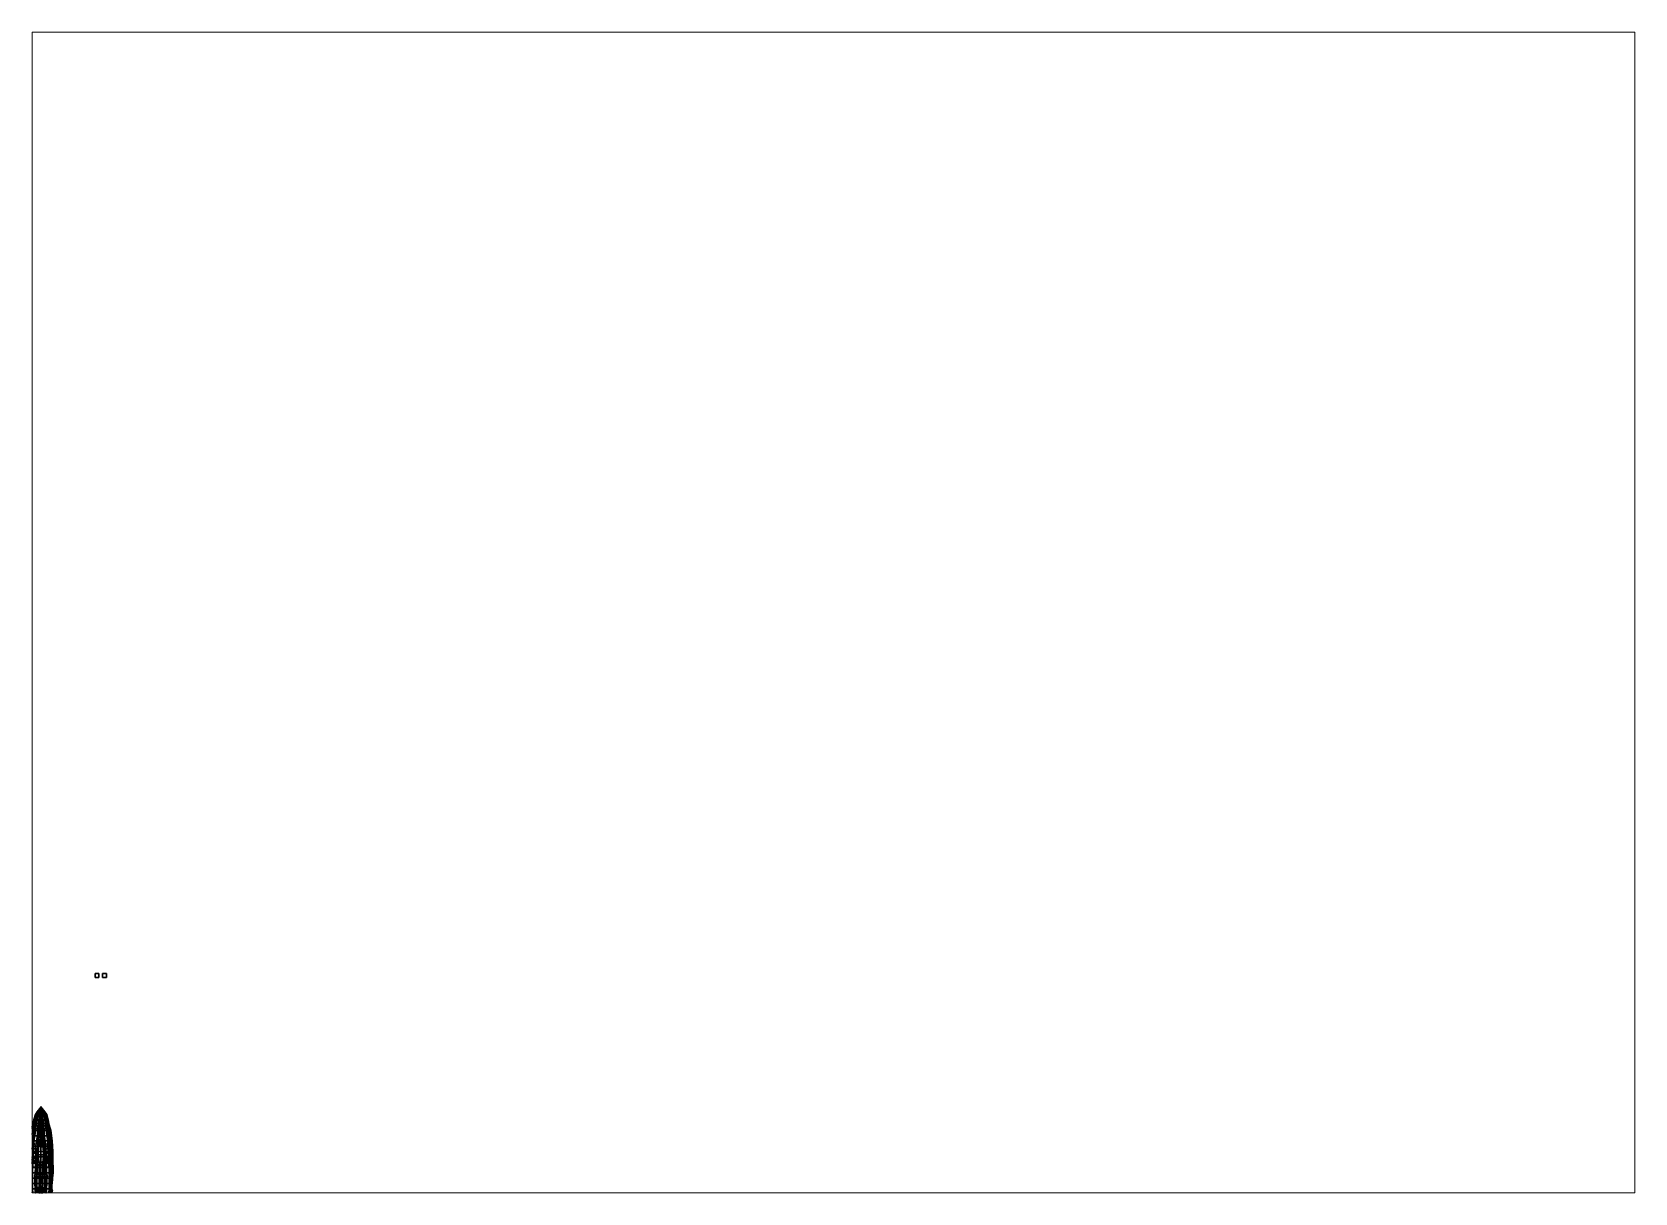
# Paper-space layout 'Layout1' of a CAD drawing. Header units: millimetres. Extents: x 28 to 251, y 20 to 181.
# The model-space entities are those that its viewports show. They can reach past a viewport. Long polylines and large blocks are cut down to what shows.
import ezdxf

# ---------------------------------------------------------------- set-up
doc = ezdxf.new("R2010")
doc.units = ezdxf.units.MM
for name, color, linetype in [('barrel', 1, 'Continuous'), ('hull2', 7, 'Continuous'), ('mount', 5, 'Continuous'), ('sleeve', 5, 'Continuous'), ('turret', 2, 'Continuous')]:
    doc.layers.add(name, color=color, linetype=linetype)

msp = doc.modelspace()

# ---------------------------------------------------------------- linework, layer by layer
for points in [[(15.37, 52.85, -5.54), (15.37, 52.85, -6.54), (14.37, 52.85, -6.54), (14.37, 52.85, -5.54)], [(15.37, 52.85, -6.54), (15.37, 51.85, -6.54), (14.37, 51.85, -6.54), (14.37, 52.85, -6.54)], [(14.37, 52.85, -6.54), (14.37, 51.85, -6.54), (14.37, 51.85, -5.54), (14.37, 52.85, -5.54)], [(14.37, 52.85, -5.54), (14.37, 51.85, -5.54), (15.37, 51.85, -5.54), (15.37, 52.85, -5.54)], [(14.37, 51.85, -5.54), (14.37, 51.85, -6.54), (15.37, 51.85, -6.54), (15.37, 51.85, -5.54)], [(15.37, 51.85, -5.54), (15.37, 51.85, -6.54), (15.37, 52.85, -6.54), (15.37, 52.85, -5.54)], [(17.37, 52.85, -6.54), (17.37, 51.85, -6.54), (16.37, 51.85, -6.54), (16.37, 52.85, -6.54)], [(16.37, 52.85, -6.54), (16.37, 51.85, -6.54), (17.37, 51.85, -6.54), (17.37, 52.85, -6.54)], [(-1.09, 16.25, 3.21), (1.09, 16.25, 3.21), (0, 17.57, 3.25)], [(0, 17.56, 3.24), (-0.04, 17.52, 3.24), (-0.04, 17.52, 5.02), (0, 17.56, 5.02)], [(0, 17.48, 5.02), (0.04, 17.52, 5.02), (0, 17.56, 5.02), (-0.04, 17.52, 5.02)], [(-0.04, 17.52, 3.24), (0, 17.48, 3.24), (0, 17.48, 5.02), (-0.04, 17.52, 5.02)], [(-0.01, -1.16, 8.38), (0, -1.16, 8.39), (0, 17.52, 5.01), (-0.01, 17.52, 5)], [(0, -1.16, 8.37), (-0.01, -1.16, 8.38), (-0.01, 17.52, 5), (0, 17.52, 4.99)], [(1.09, 16.25, 3.21), (0.93, 16.25, 2.83), (0, 17.41, 2.83), (0, 17.57, 3.25)], [(0.04, 17.52, 3.24), (0, 17.56, 3.24), (0, 17.56, 5.02), (0.04, 17.52, 5.02)], [(0, 17.48, 3.24), (0.04, 17.52, 3.24), (0.04, 17.52, 5.02), (0, 17.48, 5.02)], [(0.93, 16.25, 2.83), (0.78, 16.25, 2.66), (0, 17.33, 2.66), (0, 17.41, 2.83)], [(0.78, 16.25, 2.66), (0.54, 16.25, 2.25), (0, 17.13, 2.25), (0, 17.33, 2.66)], [(0.54, 16.25, 2.25), (0.36, 16.25, 1.78), (0, 16.9, 1.78), (0, 17.13, 2.25)], [(0, -1.16, 8.39), (0, -1.16, 8.37), (0, 17.52, 4.99), (0, 17.52, 5.01)], [(-2.23, 12.65, 3.03), (2.23, 12.65, 3.03), (1.94, 14.12, 3.1), (-1.94, 14.12, 3.1)], [(-1.94, 14.12, 3.1), (1.94, 14.12, 3.1), (1.55, 15.56, 3.16), (-1.55, 15.56, 3.16)], [(-1.55, 15.56, 3.16), (1.55, 15.56, 3.16), (1.09, 16.25, 3.21), (-1.09, 16.25, 3.21)], [(0.36, 16.25, 1.78), (0.11, 16.25, 1), (0, 16.52, 1), (0, 16.9, 1.78)], [(0.11, 16.25, 1), (0.07, 16.25, 0.74), (0, 16.4, 0.74), (0, 16.52, 1)], [(0.07, 16.25, 0.74), (0.03, 16.25, 0.54), (0, 16.31, 0.54), (0, 16.4, 0.74)], [(0, 16.25, 0.4), (0, 16.31, 0.54), (0.03, 16.25, 0.54), (0, 16.25, 0.4)], [(0, 16.25, 0.4), (0.03, 16.25, 0.54), (0.13, 15.56, -0.01), (0, 15.56, -0.82)], [(0, 15.56, -0.82), (0.13, 15.56, -0.01), (0.28, 14.12, -0.1), (0, 14.12, -1.09)], [(0, 14.12, -1.09), (0.28, 14.12, -0.1), (0.29, 12.65, -0.49), (0, 12.65, -1.09)], [(0.2, 15.56, 0.3), (0.13, 15.56, -0.01), (0.03, 16.25, 0.54), (0.07, 16.25, 0.74)], [(0.39, 15.56, 1), (0.2, 15.56, 0.3), (0.07, 16.25, 0.74), (0.11, 16.25, 1)], [(0.7, 15.56, 1.78), (0.39, 15.56, 1), (0.11, 16.25, 1), (0.36, 16.25, 1.78)], [(0.41, 14.12, 0.3), (0.28, 14.12, -0.1), (0.13, 15.56, -0.01), (0.2, 15.56, 0.3)], [(0.53, 14.12, 0.73), (0.41, 14.12, 0.3), (0.2, 15.56, 0.3), (0.39, 15.56, 1)], [(0.61, 12.65, 0.3), (0.29, 12.65, -0.49), (0.28, 14.12, -0.1), (0.41, 14.12, 0.3)], [(0.98, 15.56, 2.25), (0.7, 15.56, 1.78), (0.36, 16.25, 1.78), (0.54, 16.25, 2.25)], [(1.03, 14.12, 1.78), (0.53, 14.12, 0.73), (0.39, 15.56, 1), (0.7, 15.56, 1.78)], [(0.76, 12.65, 0.73), (0.61, 12.65, 0.3), (0.41, 14.12, 0.3), (0.53, 14.12, 0.73)], [(1.23, 12.65, 1.6), (0.76, 12.65, 0.73), (0.53, 14.12, 0.73), (1.03, 14.12, 1.78)], [(1.16, 15.56, 2.47), (0.98, 15.56, 2.25), (0.54, 16.25, 2.25), (0.78, 16.25, 2.66)], [(1.38, 14.12, 2.2), (1.03, 14.12, 1.78), (0.7, 15.56, 1.78), (0.98, 15.56, 2.25)], [(1.36, 15.56, 2.63), (1.16, 15.56, 2.47), (0.78, 16.25, 2.66), (0.93, 16.25, 2.83)], [(1.55, 15.56, 3.16), (1.36, 15.56, 2.63), (0.93, 16.25, 2.83), (1.09, 16.25, 3.21)], [(1.57, 14.12, 2.36), (1.38, 14.12, 2.2), (0.98, 15.56, 2.25), (1.16, 15.56, 2.47)], [(1.5, 12.65, 1.91), (1.23, 12.65, 1.6), (1.03, 14.12, 1.78), (1.38, 14.12, 2.2)], [(1.75, 14.12, 2.44), (1.57, 14.12, 2.36), (1.16, 15.56, 2.47), (1.36, 15.56, 2.63)], [(1.94, 14.12, 3.1), (1.75, 14.12, 2.44), (1.36, 15.56, 2.63), (1.55, 15.56, 3.16)], [(1.81, 12.65, 2.15), (1.5, 12.65, 1.91), (1.38, 14.12, 2.2), (1.57, 14.12, 2.36)], [(2.05, 12.65, 2.26), (1.81, 12.65, 2.15), (1.57, 14.12, 2.36), (1.75, 14.12, 2.44)], [(2.23, 12.65, 3.03), (2.05, 12.65, 2.26), (1.75, 14.12, 2.44), (1.94, 14.12, 3.1)], [(2.38, 11.91, 3.32), (2.07, 13.09, 3.39), (2.12, 13.09, 3.39), (2.43, 11.91, 3.32)], [(2.43, 11.91, 3.32), (2.12, 13.09, 3.39), (2.07, 13.09, 3.39), (2.38, 11.91, 3.32)], [(2.11, 13.09, 3.04), (2.08, 13.07, 3.04), (2.08, 13.07, 3.39), (2.11, 13.09, 3.39)], [(2.08, 13.07, 3.04), (2.11, 13.05, 3.04), (2.11, 13.05, 3.39), (2.08, 13.07, 3.39)], [(2.11, 13.05, 3.04), (2.11, 13.09, 3.04), (2.11, 13.09, 3.39), (2.11, 13.05, 3.39)], [(-3.09, 7.1, 2.67), (3.09, 7.1, 2.67), (3, 8.53, 2.75), (-3, 8.53, 2.75)], [(-3, 8.53, 2.75), (3, 8.53, 2.75), (2.86, 9.91, 2.84), (-2.86, 9.91, 2.84)], [(-2.86, 9.91, 2.84), (2.86, 9.91, 2.84), (2.63, 11.33, 2.93), (-2.63, 11.33, 2.93)], [(-2.63, 11.33, 2.93), (2.63, 11.33, 2.93), (2.23, 12.65, 3.03), (-2.23, 12.65, 3.03)], [(-0.89, 11.27, 3.47), (-0.93, 11.21, 3.53), (-0.93, 11.32, 3.6), (-0.89, 11.32, 3.51)], [(-0.93, 11.21, 3.53), (-0.89, 11.13, 3.59), (-0.89, 11.32, 3.73), (-0.93, 11.32, 3.6)], [(-0.89, 11.32, 3.73), (-0.82, 11.32, 3.73), (-0.79, 11.32, 3.6), (-0.93, 11.32, 3.6)], [(-0.93, 11.32, 3.6), (-0.79, 11.32, 3.6), (-0.82, 11.32, 3.51), (-0.89, 11.32, 3.51)], [(-0.89, 11.25, 3.42), (-0.93, 11.19, 3.42), (-0.93, 11.21, 3.53), (-0.89, 11.27, 3.47)], [(-0.89, 11.25, 2.91), (-0.93, 11.19, 2.91), (-0.93, 11.19, 3.42), (-0.89, 11.25, 3.42)], [(-0.93, 11.19, 3.42), (-0.89, 11.13, 3.42), (-0.89, 11.13, 3.59), (-0.93, 11.21, 3.53)], [(-0.93, 11.19, 2.91), (-0.89, 11.13, 2.91), (-0.89, 11.13, 3.42), (-0.93, 11.19, 3.42)], [(-0.82, 11.27, 3.47), (-0.89, 11.27, 3.47), (-0.89, 11.32, 3.51), (-0.82, 11.32, 3.51)], [(-0.89, 11.13, 3.59), (-0.82, 11.13, 3.59), (-0.82, 11.32, 3.73), (-0.89, 11.32, 3.73)], [(-0.82, 11.25, 3.42), (-0.89, 11.25, 3.42), (-0.89, 11.27, 3.47), (-0.82, 11.27, 3.47)], [(-0.82, 11.25, 2.91), (-0.89, 11.25, 2.91), (-0.89, 11.25, 3.42), (-0.82, 11.25, 3.42)], [(-0.89, 11.13, 3.42), (-0.82, 11.13, 3.42), (-0.82, 11.13, 3.59), (-0.89, 11.13, 3.59)], [(-0.89, 11.13, 2.91), (-0.82, 11.13, 2.91), (-0.82, 11.13, 3.42), (-0.89, 11.13, 3.42)], [(-0.79, 11.21, 3.53), (-0.82, 11.27, 3.47), (-0.82, 11.32, 3.51), (-0.79, 11.32, 3.6)], [(-0.82, 11.13, 3.59), (-0.79, 11.21, 3.53), (-0.79, 11.32, 3.6), (-0.82, 11.32, 3.73)], [(-0.79, 11.19, 3.42), (-0.82, 11.25, 3.42), (-0.82, 11.27, 3.47), (-0.79, 11.21, 3.53)], [(-0.79, 11.19, 2.91), (-0.82, 11.25, 2.91), (-0.82, 11.25, 3.42), (-0.79, 11.19, 3.42)], [(-0.82, 11.13, 3.42), (-0.79, 11.19, 3.42), (-0.79, 11.21, 3.53), (-0.82, 11.13, 3.59)], [(-0.82, 11.13, 2.91), (-0.79, 11.19, 2.91), (-0.79, 11.19, 3.42), (-0.82, 11.13, 3.42)], [(-0.29, 8.54, 2.75), (-0.58, 8.04, 2.72), (-0.58, 8.04, 3.7), (-0.29, 8.54, 3.7)], [(0.29, 8.54, 2.75), (-0.29, 8.54, 2.75), (-0.29, 8.54, 3.7), (0.29, 8.54, 3.7)], [(0, 12.65, -1.09), (0.29, 12.65, -0.49), (0.29, 11.33, -0.83), (0, 11.33, -1.19)], [(0, 11.33, -1.19), (0.29, 11.33, -0.83), (0.42, 9.91, -0.83), (0, 9.91, -1.19)], [(0, 9.91, -1.19), (0.42, 9.91, -0.83), (0.54, 8.53, -0.83), (0, 8.53, -1.19)], [(0, 8.53, -1.19), (0.54, 8.53, -0.83), (0.54, 7.1, -0.94), (0, 7.1, -1.19)], [(0, -10.87, -0.7), (0, 8.53, -1.19), (0, 8.53, -1.24), (0, -10.87, -1.47)], [(0, -10.87, -1.47), (0, 8.53, -1.24), (0, 8.53, -1.19), (0, -10.87, -0.7)], [(0.59, 11.33, -0.43), (0.29, 11.33, -0.83), (0.29, 12.65, -0.49), (0.61, 12.65, 0.3)], [(0.76, 9.91, -0.48), (0.42, 9.91, -0.83), (0.29, 11.33, -0.83), (0.59, 11.33, -0.43)], [(0.58, 8.04, 2.72), (0.29, 8.54, 2.75), (0.29, 8.54, 3.7), (0.58, 8.04, 3.7)], [(0.84, 8.53, -0.59), (0.54, 8.53, -0.83), (0.42, 9.91, -0.83), (0.76, 9.91, -0.48)], [(0.84, 7.1, -0.76), (0.54, 7.1, -0.94), (0.54, 8.53, -0.83), (0.84, 8.53, -0.59)], [(0.89, 11.33, 0.17), (0.59, 11.33, -0.43), (0.61, 12.65, 0.3), (0.76, 12.65, 0.73)], [(0.89, 9.91, -0.27), (0.76, 9.91, -0.48), (0.59, 11.33, -0.43), (0.89, 11.33, 0.17)], [(1.42, 11.33, 1.17), (0.89, 11.33, 0.17), (0.76, 12.65, 0.73), (1.23, 12.65, 1.6)], [(1.12, 8.53, -0.27), (0.84, 8.53, -0.59), (0.76, 9.91, -0.48), (0.89, 9.91, -0.27)], [(0.79, 11.32, 3.6), (0.93, 11.32, 3.6), (0.9, 11.32, 3.51), (0.83, 11.32, 3.51)], [(0.83, 11.32, 3.73), (0.9, 11.32, 3.73), (0.93, 11.32, 3.6), (0.79, 11.32, 3.6)], [(0.79, 11.21, 3.53), (0.83, 11.13, 3.59), (0.83, 11.32, 3.73), (0.79, 11.32, 3.6)], [(0.83, 11.27, 3.47), (0.79, 11.21, 3.53), (0.79, 11.32, 3.6), (0.83, 11.32, 3.51)], [(0.83, 11.25, 3.42), (0.79, 11.19, 3.42), (0.79, 11.21, 3.53), (0.83, 11.27, 3.47)], [(0.83, 11.25, 2.91), (0.79, 11.19, 2.91), (0.79, 11.19, 3.42), (0.83, 11.25, 3.42)], [(0.79, 11.19, 3.42), (0.83, 11.13, 3.42), (0.83, 11.13, 3.59), (0.79, 11.21, 3.53)], [(0.79, 11.19, 2.91), (0.83, 11.13, 2.91), (0.83, 11.13, 3.42), (0.79, 11.19, 3.42)], [(0.9, 11.27, 3.47), (0.83, 11.27, 3.47), (0.83, 11.32, 3.51), (0.9, 11.32, 3.51)], [(0.83, 11.13, 3.59), (0.9, 11.13, 3.59), (0.9, 11.32, 3.73), (0.83, 11.32, 3.73)], [(0.9, 11.25, 3.42), (0.83, 11.25, 3.42), (0.83, 11.27, 3.47), (0.9, 11.27, 3.47)], [(0.9, 11.25, 2.91), (0.83, 11.25, 2.91), (0.83, 11.25, 3.42), (0.9, 11.25, 3.42)], [(0.83, 11.13, 2.91), (0.9, 11.13, 2.91), (0.9, 11.13, 3.42), (0.83, 11.13, 3.42)], [(0.83, 11.13, 3.42), (0.9, 11.13, 3.42), (0.9, 11.13, 3.59), (0.83, 11.13, 3.59)], [(1.3, 7.1, -0.27), (0.84, 7.1, -0.76), (0.84, 8.53, -0.59), (1.12, 8.53, -0.27)], [(1.57, 9.91, 0.84), (0.89, 9.91, -0.27), (0.89, 11.33, 0.17), (1.42, 11.33, 1.17)], [(1.84, 8.53, 0.75), (1.12, 8.53, -0.27), (0.89, 9.91, -0.27), (1.57, 9.91, 0.84)], [(0.9, 11.13, 3.59), (0.93, 11.21, 3.53), (0.93, 11.32, 3.6), (0.9, 11.32, 3.73)], [(0.93, 11.21, 3.53), (0.9, 11.27, 3.47), (0.9, 11.32, 3.51), (0.93, 11.32, 3.6)], [(0.93, 11.19, 3.42), (0.9, 11.25, 3.42), (0.9, 11.27, 3.47), (0.93, 11.21, 3.53)], [(0.93, 11.19, 2.91), (0.9, 11.25, 2.91), (0.9, 11.25, 3.42), (0.93, 11.19, 3.42)], [(0.9, 11.13, 3.42), (0.93, 11.19, 3.42), (0.93, 11.21, 3.53), (0.9, 11.13, 3.59)], [(0.9, 11.13, 2.91), (0.93, 11.19, 2.91), (0.93, 11.19, 3.42), (0.9, 11.13, 3.42)], [(1.87, 7.1, 0.48), (1.3, 7.1, -0.27), (1.12, 8.53, -0.27), (1.84, 8.53, 0.75)], [(1.7, 11.33, 1.5), (1.42, 11.33, 1.17), (1.23, 12.65, 1.6), (1.5, 12.65, 1.91)], [(1.93, 9.91, 1.25), (1.57, 9.91, 0.84), (1.42, 11.33, 1.17), (1.7, 11.33, 1.5)], [(2.1, 11.33, 1.79), (1.7, 11.33, 1.5), (1.5, 12.65, 1.91), (1.81, 12.65, 2.15)], [(2.25, 8.53, 1.08), (1.84, 8.53, 0.75), (1.57, 9.91, 0.84), (1.93, 9.91, 1.25)], [(2.41, 9.91, 1.53), (1.93, 9.91, 1.25), (1.7, 11.33, 1.5), (2.1, 11.33, 1.79)], [(2.46, 11.33, 1.9), (2.1, 11.33, 1.79), (1.81, 12.65, 2.15), (2.05, 12.65, 2.26)], [(2.25, 7.1, 0.84), (1.87, 7.1, 0.48), (1.84, 8.53, 0.75), (2.25, 8.53, 1.08)], [(2.51, 8.53, 1.22), (2.25, 8.53, 1.08), (1.93, 9.91, 1.25), (2.41, 9.91, 1.53)], [(2.63, 11.33, 2.93), (2.46, 11.33, 1.9), (2.05, 12.65, 2.26), (2.23, 12.65, 3.03)], [(2.66, 9.91, 1.59), (2.41, 9.91, 1.53), (2.1, 11.33, 1.79), (2.46, 11.33, 1.9)], [(2.56, 7.1, 0.97), (2.25, 7.1, 0.84), (2.25, 8.53, 1.08), (2.51, 8.53, 1.22)], [(2.67, 10.81, 3.24), (2.43, 11.91, 3.32), (2.38, 11.91, 3.32), (2.62, 10.81, 3.24)], [(2.62, 10.81, 3.24), (2.38, 11.91, 3.32), (2.43, 11.91, 3.32), (2.67, 10.81, 3.24)], [(2.42, 11.93, 2.97), (2.39, 11.91, 2.97), (2.39, 11.91, 3.32), (2.42, 11.93, 3.32)], [(2.39, 11.91, 2.97), (2.42, 11.89, 2.97), (2.42, 11.89, 3.32), (2.39, 11.91, 3.32)], [(2.79, 8.53, 1.3), (2.51, 8.53, 1.22), (2.41, 9.91, 1.53), (2.66, 9.91, 1.59)], [(2.42, 11.89, 2.97), (2.42, 11.93, 2.97), (2.42, 11.93, 3.32), (2.42, 11.89, 3.32)], [(2.86, 9.91, 2.84), (2.66, 9.91, 1.59), (2.46, 11.33, 1.9), (2.63, 11.33, 2.93)], [(2.87, 7.1, 1.04), (2.56, 7.1, 0.97), (2.51, 8.53, 1.22), (2.79, 8.53, 1.3)], [(2.56, 7.36, 3.5), (2.76, 8.5, 3.56), (2.81, 8.5, 3.56), (2.61, 7.36, 3.5)], [(2.61, 7.36, 3.5), (2.81, 8.5, 3.56), (2.76, 8.5, 3.56), (2.56, 7.36, 3.5)], [(2.81, 9.65, 3.63), (2.67, 10.81, 3.24), (2.62, 10.81, 3.24), (2.76, 9.65, 3.63)], [(2.76, 9.65, 3.63), (2.62, 10.81, 3.24), (2.67, 10.81, 3.24), (2.81, 9.65, 3.63)], [(2.66, 10.83, 2.89), (2.63, 10.81, 2.89), (2.63, 10.81, 3.24), (2.66, 10.83, 3.24)], [(2.63, 10.81, 2.89), (2.66, 10.79, 2.89), (2.66, 10.79, 3.24), (2.63, 10.81, 3.24)], [(2.66, 10.79, 2.89), (2.66, 10.83, 2.89), (2.66, 10.83, 3.24), (2.66, 10.79, 3.24)], [(3, 8.53, 2.75), (2.79, 8.53, 1.3), (2.66, 9.91, 1.59), (2.86, 9.91, 2.84)], [(2.81, 8.5, 3.56), (2.81, 9.65, 3.63), (2.76, 9.65, 3.63), (2.76, 8.5, 3.56)], [(2.76, 8.5, 3.56), (2.76, 9.65, 3.63), (2.81, 9.65, 3.63), (2.81, 8.5, 3.56)], [(2.8, 9.65, 2.81), (2.77, 9.63, 2.81), (2.77, 9.63, 3.63), (2.8, 9.65, 3.63)], [(2.77, 9.63, 2.81), (2.8, 9.61, 2.81), (2.8, 9.61, 3.63), (2.77, 9.63, 3.63)], [(2.8, 8.52, 2.74), (2.77, 8.5, 2.74), (2.77, 8.5, 3.56), (2.8, 8.52, 3.56)], [(2.77, 8.5, 2.74), (2.8, 8.48, 2.74), (2.8, 8.48, 3.56), (2.77, 8.5, 3.56)], [(3.09, 7.1, 2.67), (2.87, 7.1, 1.04), (2.79, 8.53, 1.3), (3, 8.53, 2.75)], [(2.8, 9.61, 2.81), (2.8, 9.65, 2.81), (2.8, 9.65, 3.63), (2.8, 9.61, 3.63)], [(2.8, 8.48, 2.74), (2.8, 8.52, 2.74), (2.8, 8.52, 3.56), (2.8, 8.48, 3.56)], [(-3.19, 2.9, 2.53), (3.19, 2.9, 2.53), (3.17, 4.31, 2.56), (-3.17, 4.31, 2.56)], [(-3.17, 4.31, 2.56), (3.17, 4.31, 2.56), (3.13, 5.7, 2.62), (-3.13, 5.7, 2.62)], [(-1.15, 2.63, 3.63), (-1.15, 5.29, 3.63), (-3.13, 5.29, 3.63), (-3.17, 2.63, 3.63)], [(-3.17, 2.63, 3.63), (-3.13, 5.29, 3.63), (-1.15, 5.29, 3.63), (-1.15, 2.63, 3.63)], [(-3.13, 5.7, 2.62), (3.13, 5.7, 2.62), (3.09, 7.1, 2.67), (-3.09, 7.1, 2.67)], [(-2.64, 1.7, 3.27), (-2.57, 1.7, 3.45), (-3.07, 6.71, 3.45), (-3.12, 6.54, 3.27)], [(-2.57, 1.7, 3.09), (-2.64, 1.7, 3.27), (-3.12, 6.54, 3.27), (-3.03, 6.39, 3.09)], [(-2.6, 6.32, 3.27), (-2.67, 6.31, 3.09), (-3.1, 6.27, 3.27), (-3.02, 6.28, 3.45)], [(-2.67, 6.31, 3.09), (-2.85, 6.3, 3.02), (-3.02, 6.28, 3.09), (-3.1, 6.27, 3.27)], [(-2.57, 1.7, 3.45), (-2.39, 1.72, 3.52), (-2.9, 6.79, 3.52), (-3.07, 6.71, 3.45)], [(-2.39, 1.72, 3.02), (-2.57, 1.7, 3.09), (-3.03, 6.39, 3.09), (-2.85, 6.34, 3.02)], [(-2.67, 6.31, 3.45), (-2.6, 6.32, 3.27), (-3.02, 6.28, 3.45), (-2.85, 6.3, 3.52)], [(-2.39, 1.72, 3.52), (-2.21, 1.74, 3.45), (-2.71, 6.74, 3.45), (-2.9, 6.79, 3.52)], [(-2.21, 1.74, 3.09), (-2.39, 1.72, 3.02), (-2.85, 6.34, 3.02), (-2.68, 6.42, 3.09)], [(-2.39, 1.76, 2.48), (-2.71, 4.98, 2.55), (-2.73, 5.2, 3.02), (-2.39, 1.76, 3.02)], [(-2.39, 1.76, 3.02), (-2.73, 5.2, 3.02), (-2.71, 4.98, 2.55), (-2.39, 1.76, 2.48)], [(-2.21, 1.74, 3.45), (-2.14, 1.74, 3.27), (-2.62, 6.59, 3.27), (-2.71, 6.74, 3.45)], [(-2.14, 1.74, 3.27), (-2.21, 1.74, 3.09), (-2.68, 6.42, 3.09), (-2.62, 6.59, 3.27)], [(-1.15, 5.29, 3.63), (-1.15, 6.46, 2.64), (-2.45, 6.46, 2.64), (-2.45, 5.29, 3.63)], [(-2.45, 5.29, 3.63), (-2.45, 6.46, 2.64), (-1.15, 6.46, 2.64), (-1.15, 5.29, 3.63)], [(-2.27, 4.28, 2.55), (-2.45, 3.86, 2.55), (-2.45, 3.86, 4.76), (-2.27, 4.28, 4.76)], [(-2.45, 3.86, 3.76), (-2.27, 4.28, 3.76), (-2.27, 4.28, 4.76), (-2.45, 3.86, 4.76)], [(-1.85, 3.26, 3.76), (-2.27, 4.28, 3.76), (-2.45, 3.86, 3.76), (-2.27, 3.44, 3.76)], [(-1.85, 4.46, 2.56), (-2.27, 4.28, 2.55), (-2.27, 4.28, 4.76), (-1.85, 4.46, 4.76)], [(-2.27, 4.28, 3.76), (-1.85, 4.46, 3.76), (-1.85, 4.46, 4.76), (-2.27, 4.28, 4.76)], [(-1.43, 3.44, 3.76), (-1.85, 4.46, 3.76), (-2.27, 4.28, 3.76), (-1.85, 3.26, 3.76)], [(-1.43, 4.28, 2.55), (-1.85, 4.46, 2.56), (-1.85, 4.46, 4.76), (-1.43, 4.28, 4.76)], [(-1.85, 4.46, 3.76), (-1.43, 4.28, 3.76), (-1.43, 4.28, 4.76), (-1.85, 4.46, 4.76)], [(-1.25, 3.86, 3.76), (-1.43, 4.28, 3.76), (-1.85, 4.46, 3.76), (-1.43, 3.44, 3.76)], [(-1.75, 7.76, 3.38), (-1.61, 7.76, 3.38), (-1.64, 7.76, 3.29), (-1.71, 7.76, 3.29)], [(-1.71, 7.76, 3.51), (-1.64, 7.76, 3.51), (-1.61, 7.76, 3.38), (-1.75, 7.76, 3.38)], [(-1.75, 7.65, 3.31), (-1.71, 7.57, 3.37), (-1.71, 7.76, 3.51), (-1.75, 7.76, 3.38)], [(-1.71, 7.71, 3.25), (-1.75, 7.65, 3.31), (-1.75, 7.76, 3.38), (-1.71, 7.76, 3.29)], [(-1.71, 7.69, 3.2), (-1.75, 7.63, 3.2), (-1.75, 7.65, 3.31), (-1.71, 7.71, 3.25)], [(-1.71, 7.69, 2.69), (-1.75, 7.63, 2.69), (-1.75, 7.63, 3.2), (-1.71, 7.69, 3.2)], [(-1.75, 7.63, 3.2), (-1.71, 7.57, 3.2), (-1.71, 7.57, 3.37), (-1.75, 7.65, 3.31)], [(-1.75, 7.63, 2.69), (-1.71, 7.57, 2.69), (-1.71, 7.57, 3.2), (-1.75, 7.63, 3.2)], [(-1.64, 7.71, 3.25), (-1.71, 7.71, 3.25), (-1.71, 7.76, 3.29), (-1.64, 7.76, 3.29)], [(-1.71, 7.57, 3.37), (-1.64, 7.57, 3.37), (-1.64, 7.76, 3.51), (-1.71, 7.76, 3.51)], [(-1.64, 7.69, 3.2), (-1.71, 7.69, 3.2), (-1.71, 7.71, 3.25), (-1.64, 7.71, 3.25)], [(-1.64, 7.69, 2.69), (-1.71, 7.69, 2.69), (-1.71, 7.69, 3.2), (-1.64, 7.69, 3.2)], [(-1.71, 7.57, 2.69), (-1.64, 7.57, 2.69), (-1.64, 7.57, 3.2), (-1.71, 7.57, 3.2)], [(-1.71, 7.57, 3.2), (-1.64, 7.57, 3.2), (-1.64, 7.57, 3.37), (-1.71, 7.57, 3.37)], [(-1.64, 7.57, 3.37), (-1.61, 7.65, 3.31), (-1.61, 7.76, 3.38), (-1.64, 7.76, 3.51)], [(-1.61, 7.65, 3.31), (-1.64, 7.71, 3.25), (-1.64, 7.76, 3.29), (-1.61, 7.76, 3.38)], [(-1.61, 7.63, 3.2), (-1.64, 7.69, 3.2), (-1.64, 7.71, 3.25), (-1.61, 7.65, 3.31)], [(-1.61, 7.63, 2.69), (-1.64, 7.69, 2.69), (-1.64, 7.69, 3.2), (-1.61, 7.63, 3.2)], [(-1.64, 7.57, 3.2), (-1.61, 7.63, 3.2), (-1.61, 7.65, 3.31), (-1.64, 7.57, 3.37)], [(-1.64, 7.57, 2.69), (-1.61, 7.63, 2.69), (-1.61, 7.63, 3.2), (-1.64, 7.57, 3.2)], [(-1.25, 3.86, 2.55), (-1.43, 4.28, 2.55), (-1.43, 4.28, 4.76), (-1.25, 3.86, 4.76)], [(-1.43, 4.28, 3.76), (-1.25, 3.86, 3.76), (-1.25, 3.86, 4.76), (-1.43, 4.28, 4.76)], [(-0.67, 4.8, 4.58), (-0.67, 4.8, 2.58), (-1.15, 4.32, 2.55), (-1.15, 4.32, 4.74)], [(1.15, 4.32, 4.74), (0.67, 4.8, 4.58), (-0.67, 4.8, 4.58), (-1.15, 4.32, 4.74)], [(-1.15, 4.32, 4.74), (-1.15, 4.32, 2.55), (-1.15, 2, 2.49), (-1.15, 2, 4.74)], [(1.15, 2, 4.74), (1.15, 4.32, 4.74), (-1.15, 4.32, 4.74), (-1.15, 2, 4.74)], [(0.67, 4.8, 4.58), (0.67, 4.8, 2.58), (-0.67, 4.8, 2.58), (-0.67, 4.8, 4.58)], [(-0.58, 8.04, 2.72), (-0.29, 7.54, 2.69), (-0.29, 7.54, 3.7), (-0.58, 8.04, 3.7)], [(-0.29, 7.54, 2.69), (0.29, 7.54, 2.69), (0.29, 7.54, 3.7), (-0.29, 7.54, 3.7)], [(0, 7.1, -1.19), (0.54, 7.1, -0.94), (0.67, 5.7, -0.94), (0, 5.7, -1.19)], [(0, 5.7, -1.19), (0.67, 5.7, -0.94), (0.67, 4.31, -1), (0, 4.31, -1.19)], [(0, 4.31, -1.19), (0.67, 4.31, -1), (0.49, 2.9, -1.08), (0, 2.9, -1.19)], [(0.29, 7.54, 2.69), (0.58, 8.04, 2.72), (0.58, 8.04, 3.7), (0.29, 7.54, 3.7)], [(1.01, 2.9, -0.88), (0.49, 2.9, -1.08), (0.67, 4.31, -1), (1.01, 4.31, -0.83)], [(0.96, 5.7, -0.76), (0.67, 5.7, -0.94), (0.54, 7.1, -0.94), (0.84, 7.1, -0.76)], [(1.01, 4.31, -0.83), (0.67, 4.31, -1), (0.67, 5.7, -0.94), (0.96, 5.7, -0.76)], [(1.15, 4.32, 2.55), (0.67, 4.8, 2.58), (0.67, 4.8, 4.58), (1.15, 4.32, 4.74)], [(1.33, 5.7, -0.43), (0.96, 5.7, -0.76), (0.84, 7.1, -0.76), (1.3, 7.1, -0.27)], [(1.46, 4.31, -0.43), (1.01, 4.31, -0.83), (0.96, 5.7, -0.76), (1.33, 5.7, -0.43)], [(1.46, 2.9, -0.54), (1.01, 2.9, -0.88), (1.01, 4.31, -0.83), (1.46, 4.31, -0.43)], [(2.45, 5.29, 3.63), (2.45, 6.46, 2.64), (1.15, 6.46, 2.64), (1.15, 5.29, 3.63)], [(1.15, 5.29, 3.63), (1.15, 6.46, 2.64), (2.45, 6.46, 2.64), (2.45, 5.29, 3.63)], [(1.15, 2.63, 3.63), (1.15, 5.29, 3.63), (3.13, 5.29, 3.63), (3.17, 2.63, 3.63)], [(3.17, 2.63, 3.63), (3.13, 5.29, 3.63), (1.15, 5.29, 3.63), (1.15, 2.63, 3.63)], [(1.15, 2, 2.49), (1.15, 4.32, 2.55), (1.15, 4.32, 4.74), (1.15, 2, 4.74)], [(1.43, 4.28, 2.55), (1.25, 3.86, 2.55), (1.25, 3.86, 4.76), (1.43, 4.28, 4.76)], [(1.25, 3.86, 3.76), (1.43, 4.28, 3.76), (1.43, 4.28, 4.76), (1.25, 3.86, 4.76)], [(1.85, 3.26, 3.76), (1.43, 4.28, 3.76), (1.25, 3.86, 3.76), (1.43, 3.44, 3.76)], [(1.97, 5.7, 0.31), (1.33, 5.7, -0.43), (1.3, 7.1, -0.27), (1.87, 7.1, 0.48)], [(2.07, 4.31, 0.19), (1.46, 4.31, -0.43), (1.33, 5.7, -0.43), (1.97, 5.7, 0.31)], [(1.85, 4.46, 2.56), (1.43, 4.28, 2.55), (1.43, 4.28, 4.76), (1.85, 4.46, 4.76)], [(1.43, 4.28, 3.76), (1.85, 4.46, 3.76), (1.85, 4.46, 4.76), (1.43, 4.28, 4.76)], [(2.27, 3.44, 3.76), (1.85, 4.46, 3.76), (1.43, 4.28, 3.76), (1.85, 3.26, 3.76)], [(2.15, 2.9, 0.1), (1.46, 2.9, -0.54), (1.46, 4.31, -0.43), (2.07, 4.31, 0.19)], [(1.65, 7.71, 3.25), (1.61, 7.65, 3.31), (1.61, 7.76, 3.38), (1.65, 7.76, 3.29)], [(1.61, 7.76, 3.38), (1.75, 7.76, 3.38), (1.72, 7.76, 3.29), (1.65, 7.76, 3.29)], [(1.61, 7.65, 3.31), (1.65, 7.57, 3.37), (1.65, 7.76, 3.51), (1.61, 7.76, 3.38)], [(1.65, 7.76, 3.51), (1.72, 7.76, 3.51), (1.75, 7.76, 3.38), (1.61, 7.76, 3.38)], [(1.65, 7.69, 3.2), (1.61, 7.63, 3.2), (1.61, 7.65, 3.31), (1.65, 7.71, 3.25)], [(1.65, 7.69, 2.69), (1.61, 7.63, 2.69), (1.61, 7.63, 3.2), (1.65, 7.69, 3.2)], [(1.61, 7.63, 3.2), (1.65, 7.57, 3.2), (1.65, 7.57, 3.37), (1.61, 7.65, 3.31)], [(1.61, 7.63, 2.69), (1.65, 7.57, 2.69), (1.65, 7.57, 3.2), (1.61, 7.63, 3.2)], [(1.65, 7.57, 3.37), (1.72, 7.57, 3.37), (1.72, 7.76, 3.51), (1.65, 7.76, 3.51)], [(1.72, 7.71, 3.25), (1.65, 7.71, 3.25), (1.65, 7.76, 3.29), (1.72, 7.76, 3.29)], [(1.72, 7.69, 3.2), (1.65, 7.69, 3.2), (1.65, 7.71, 3.25), (1.72, 7.71, 3.25)], [(1.72, 7.69, 2.69), (1.65, 7.69, 2.69), (1.65, 7.69, 3.2), (1.72, 7.69, 3.2)], [(1.65, 7.57, 2.69), (1.72, 7.57, 2.69), (1.72, 7.57, 3.2), (1.65, 7.57, 3.2)], [(1.65, 7.57, 3.2), (1.72, 7.57, 3.2), (1.72, 7.57, 3.37), (1.65, 7.57, 3.37)], [(1.72, 7.57, 3.37), (1.75, 7.65, 3.31), (1.75, 7.76, 3.38), (1.72, 7.76, 3.51)], [(1.75, 7.65, 3.31), (1.72, 7.71, 3.25), (1.72, 7.76, 3.29), (1.75, 7.76, 3.38)], [(1.75, 7.63, 3.2), (1.72, 7.69, 3.2), (1.72, 7.71, 3.25), (1.75, 7.65, 3.31)], [(1.75, 7.63, 2.69), (1.72, 7.69, 2.69), (1.72, 7.69, 3.2), (1.75, 7.63, 3.2)], [(1.72, 7.57, 3.2), (1.75, 7.63, 3.2), (1.75, 7.65, 3.31), (1.72, 7.57, 3.37)], [(1.72, 7.57, 2.69), (1.75, 7.63, 2.69), (1.75, 7.63, 3.2), (1.72, 7.57, 3.2)], [(2.27, 4.28, 2.55), (1.85, 4.46, 2.56), (1.85, 4.46, 4.76), (2.27, 4.28, 4.76)], [(1.85, 4.46, 3.76), (2.27, 4.28, 3.76), (2.27, 4.28, 4.76), (1.85, 4.46, 4.76)], [(2.45, 3.86, 3.76), (2.27, 4.28, 3.76), (1.85, 4.46, 3.76), (2.27, 3.44, 3.76)], [(2.42, 5.7, 0.64), (1.97, 5.7, 0.31), (1.87, 7.1, 0.48), (2.25, 7.1, 0.84)], [(2.38, 4.31, 0.41), (2.07, 4.31, 0.19), (1.97, 5.7, 0.31), (2.42, 5.7, 0.64)], [(2.38, 2.9, 0.25), (2.15, 2.9, 0.1), (2.07, 4.31, 0.19), (2.38, 4.31, 0.41)], [(2.14, 1.74, 3.27), (2.21, 1.74, 3.45), (2.71, 6.74, 3.45), (2.62, 6.59, 3.27)], [(2.21, 1.74, 3.09), (2.14, 1.74, 3.27), (2.62, 6.59, 3.27), (2.68, 6.42, 3.09)], [(2.21, 1.74, 3.45), (2.39, 1.72, 3.52), (2.9, 6.79, 3.52), (2.71, 6.74, 3.45)], [(2.39, 1.72, 3.02), (2.21, 1.74, 3.09), (2.68, 6.42, 3.09), (2.85, 6.34, 3.02)], [(2.65, 5.7, 0.75), (2.42, 5.7, 0.64), (2.25, 7.1, 0.84), (2.56, 7.1, 0.97)], [(2.45, 3.86, 2.55), (2.27, 4.28, 2.55), (2.27, 4.28, 4.76), (2.45, 3.86, 4.76)], [(2.27, 4.28, 3.76), (2.45, 3.86, 3.76), (2.45, 3.86, 4.76), (2.27, 4.28, 4.76)], [(2.74, 4.31, 0.58), (2.38, 4.31, 0.41), (2.42, 5.7, 0.64), (2.65, 5.7, 0.75)], [(2.82, 2.9, 0.44), (2.38, 2.9, 0.25), (2.38, 4.31, 0.41), (2.74, 4.31, 0.58)], [(2.39, 1.72, 3.52), (2.57, 1.7, 3.45), (3.07, 6.71, 3.45), (2.9, 6.79, 3.52)], [(2.39, 5.24, 4.29), (2.4, 6.46, 3.46), (2.45, 6.46, 3.46), (2.44, 5.29, 4.29)], [(2.44, 5.29, 4.29), (2.45, 6.46, 3.46), (2.4, 6.46, 3.46), (2.39, 5.24, 4.29)], [(2.57, 1.7, 3.09), (2.39, 1.72, 3.02), (2.85, 6.34, 3.02), (3.03, 6.39, 3.09)], [(3.08, 5.24, 4.29), (2.39, 5.24, 4.29), (2.44, 5.29, 4.29), (3.13, 5.29, 4.29)], [(3.13, 5.29, 4.29), (2.44, 5.29, 4.29), (2.39, 5.24, 4.29), (3.08, 5.24, 4.29)], [(2.39, 1.76, 3.02), (2.73, 5.2, 3.02), (2.71, 4.98, 2.55), (2.39, 1.76, 2.48)], [(2.39, 1.76, 2.48), (2.71, 4.98, 2.55), (2.73, 5.2, 3.02), (2.39, 1.76, 3.02)], [(2.45, 6.46, 3.46), (2.61, 7.36, 3.5), (2.56, 7.36, 3.5), (2.4, 6.46, 3.46)], [(2.4, 6.46, 3.46), (2.56, 7.36, 3.5), (2.61, 7.36, 3.5), (2.45, 6.46, 3.46)], [(2.43, 5.29, 3.63), (2.4, 5.27, 3.63), (2.4, 5.27, 4.29), (2.43, 5.29, 4.29)], [(2.4, 5.27, 3.63), (2.43, 5.25, 3.63), (2.43, 5.25, 4.29), (2.4, 5.27, 4.29)], [(2.44, 6.48, 2.64), (2.41, 6.46, 2.64), (2.41, 6.46, 3.46), (2.44, 6.48, 3.46)], [(2.41, 6.46, 2.64), (2.44, 6.44, 2.64), (2.44, 6.44, 3.46), (2.41, 6.46, 3.46)], [(2.43, 5.25, 3.63), (2.43, 5.29, 3.63), (2.43, 5.29, 4.29), (2.43, 5.25, 4.29)], [(2.44, 6.44, 2.64), (2.44, 6.48, 2.64), (2.44, 6.48, 3.46), (2.44, 6.44, 3.46)], [(2.92, 5.7, 0.83), (2.65, 5.7, 0.75), (2.56, 7.1, 0.97), (2.87, 7.1, 1.04)], [(2.6, 7.38, 2.68), (2.57, 7.36, 2.68), (2.57, 7.36, 3.5), (2.6, 7.38, 3.5)], [(2.57, 7.36, 2.68), (2.6, 7.34, 2.68), (2.6, 7.34, 3.5), (2.57, 7.36, 3.5)], [(2.57, 1.7, 3.45), (2.64, 1.7, 3.27), (3.12, 6.54, 3.27), (3.07, 6.71, 3.45)], [(2.64, 1.7, 3.27), (2.57, 1.7, 3.09), (3.03, 6.39, 3.09), (3.12, 6.54, 3.27)], [(2.6, 7.34, 2.68), (2.6, 7.38, 2.68), (2.6, 7.38, 3.5), (2.6, 7.34, 3.5)], [(3.1, 6.27, 3.27), (3.02, 6.28, 3.09), (2.6, 6.32, 3.27), (2.67, 6.31, 3.45)], [(3.02, 6.28, 3.09), (2.85, 6.3, 3.02), (2.67, 6.31, 3.09), (2.6, 6.32, 3.27)], [(2.95, 4.31, 0.64), (2.74, 4.31, 0.58), (2.65, 5.7, 0.75), (2.92, 5.7, 0.83)], [(3.02, 6.28, 3.45), (3.1, 6.27, 3.27), (2.67, 6.31, 3.45), (2.85, 6.3, 3.52)], [(2.99, 2.9, 0.49), (2.82, 2.9, 0.44), (2.74, 4.31, 0.58), (2.95, 4.31, 0.64)], [(3.13, 5.7, 2.62), (2.92, 5.7, 0.83), (2.87, 7.1, 1.04), (3.09, 7.1, 2.67)], [(3.17, 4.31, 2.56), (2.95, 4.31, 0.64), (2.92, 5.7, 0.83), (3.13, 5.7, 2.62)], [(3.19, 2.9, 2.53), (2.99, 2.9, 0.49), (2.95, 4.31, 0.64), (3.17, 4.31, 2.56)], [(3.14, 3.89, 4.29), (3.13, 5.29, 4.29), (3.08, 5.24, 4.29), (3.09, 3.89, 4.29)], [(3.09, 3.89, 4.29), (3.08, 5.24, 4.29), (3.13, 5.29, 4.29), (3.14, 3.89, 4.29)], [(3.12, 5.29, 3.63), (3.09, 5.27, 3.63), (3.09, 5.27, 4.29), (3.12, 5.29, 4.29)], [(3.09, 5.27, 3.63), (3.12, 5.25, 3.63), (3.12, 5.25, 4.29), (3.09, 5.27, 4.29)], [(3.12, 5.25, 3.63), (3.12, 5.29, 3.63), (3.12, 5.29, 4.29), (3.12, 5.25, 4.29)], [(-3.24, 0.11, 2.45), (3.24, 0.11, 2.45), (3.22, 1.51, 2.48), (-3.22, 1.51, 2.48)], [(-3.1, -1.31, 2.26), (3.1, -1.31, 2.26), (3.24, 0.11, 2.45), (-3.24, 0.11, 2.45)], [(-3.22, 1.51, 2.48), (3.22, 1.51, 2.48), (3.19, 2.9, 2.53), (-3.19, 2.9, 2.53)], [(-2.7, 1.53, 2.48), (-2.7, 2.63, 3.63), (-3.17, 2.63, 3.63), (-3.17, 1.53, 2.48)], [(-3.17, 1.53, 2.48), (-3.17, 2.63, 3.63), (-2.7, 2.63, 3.63), (-2.7, 1.53, 2.48)], [(-2.53, 1.58, 3.42), (-2.57, 1.7, 3.45), (-2.64, 1.7, 3.27), (-2.59, 1.57, 3.27)], [(-2.59, 1.57, 3.27), (-2.64, 1.7, 3.27), (-2.57, 1.7, 3.09), (-2.53, 1.58, 3.12)], [(-2.46, 1.5, 3.36), (-2.53, 1.58, 3.42), (-2.59, 1.57, 3.27), (-2.49, 1.49, 3.27)], [(-2.49, 1.49, 3.27), (-2.59, 1.57, 3.27), (-2.53, 1.58, 3.12), (-2.46, 1.5, 3.18)], [(-2.38, 1.6, 3.49), (-2.39, 1.72, 3.52), (-2.57, 1.7, 3.45), (-2.53, 1.58, 3.42)], [(-2.53, 1.58, 3.12), (-2.57, 1.7, 3.09), (-2.39, 1.72, 3.02), (-2.38, 1.6, 3.05)], [(-2.37, 1.5, 3.4), (-2.38, 1.6, 3.49), (-2.53, 1.58, 3.42), (-2.46, 1.5, 3.36)], [(-2.46, 1.5, 3.18), (-2.53, 1.58, 3.12), (-2.38, 1.6, 3.05), (-2.37, 1.5, 3.15)], [(-2.37, 1.47, 3.27), (-2.46, 1.5, 3.36), (-2.49, 1.49, 3.27), (-2.37, 1.47, 3.27)], [(-2.37, 1.47, 3.27), (-2.49, 1.49, 3.27), (-2.46, 1.5, 3.18), (-2.37, 1.47, 3.27)], [(-2.37, 1.47, 3.27), (-2.37, 1.5, 3.4), (-2.46, 1.5, 3.36), (-2.37, 1.47, 3.27)], [(-2.37, 1.47, 3.27), (-2.46, 1.5, 3.18), (-2.37, 1.5, 3.15), (-2.37, 1.47, 3.27)], [(-2.45, 3.86, 2.55), (-2.27, 3.44, 2.54), (-2.27, 3.44, 4.76), (-2.45, 3.86, 4.76)], [(-2.27, 3.44, 3.76), (-2.45, 3.86, 3.76), (-2.45, 3.86, 4.76), (-2.27, 3.44, 4.76)], [(-2.23, 1.61, 3.42), (-2.21, 1.74, 3.45), (-2.39, 1.72, 3.52), (-2.38, 1.6, 3.49)], [(-2.38, 1.6, 3.05), (-2.39, 1.72, 3.02), (-2.21, 1.74, 3.09), (-2.23, 1.61, 3.12)], [(-2.28, 1.51, 3.36), (-2.23, 1.61, 3.42), (-2.38, 1.6, 3.49), (-2.37, 1.5, 3.4)], [(-2.37, 1.5, 3.15), (-2.38, 1.6, 3.05), (-2.23, 1.61, 3.12), (-2.28, 1.51, 3.18)], [(-2.37, 1.47, 3.27), (-2.24, 1.52, 3.27), (-2.28, 1.51, 3.36), (-2.37, 1.47, 3.27)], [(-2.37, 1.47, 3.27), (-2.28, 1.51, 3.18), (-2.24, 1.52, 3.27), (-2.37, 1.47, 3.27)], [(-2.37, 1.47, 3.27), (-2.28, 1.51, 3.36), (-2.37, 1.5, 3.4), (-2.37, 1.47, 3.27)], [(-2.37, 1.47, 3.27), (-2.37, 1.5, 3.15), (-2.28, 1.51, 3.18), (-2.37, 1.47, 3.27)], [(-2.24, 1.52, 3.27), (-2.16, 1.62, 3.27), (-2.23, 1.61, 3.42), (-2.28, 1.51, 3.36)], [(-2.28, 1.51, 3.18), (-2.23, 1.61, 3.12), (-2.16, 1.62, 3.27), (-2.24, 1.52, 3.27)], [(-2.27, 3.44, 2.54), (-1.85, 3.26, 2.53), (-1.85, 3.26, 4.76), (-2.27, 3.44, 4.76)], [(-1.85, 3.26, 3.76), (-2.27, 3.44, 3.76), (-2.27, 3.44, 4.76), (-1.85, 3.26, 4.76)], [(-2.16, 1.62, 3.27), (-2.14, 1.74, 3.27), (-2.21, 1.74, 3.45), (-2.23, 1.61, 3.42)], [(-2.23, 1.61, 3.12), (-2.21, 1.74, 3.09), (-2.14, 1.74, 3.27), (-2.16, 1.62, 3.27)], [(-2.15, 1.53, 2.48), (-2.15, 2.63, 3.63), (-1.15, 2.63, 3.63), (-1.15, 1.53, 2.48)], [(-1.15, 1.53, 2.48), (-1.15, 2.63, 3.63), (-2.15, 2.63, 3.63), (-2.15, 1.53, 2.48)], [(-1.85, 3.26, 2.53), (-1.43, 3.44, 2.54), (-1.43, 3.44, 4.76), (-1.85, 3.26, 4.76)], [(-1.43, 3.44, 3.76), (-1.85, 3.26, 3.76), (-1.85, 3.26, 4.76), (-1.43, 3.44, 4.76)], [(-1.43, 3.44, 2.54), (-1.25, 3.86, 2.55), (-1.25, 3.86, 4.76), (-1.43, 3.44, 4.76)], [(-1.25, 3.86, 3.76), (-1.43, 3.44, 3.76), (-1.43, 3.44, 4.76), (-1.25, 3.86, 4.76)], [(-1.32, 2.28, 5.03), (-1.32, 2.28, 4.87), (-1.32, -0.25, 4.87), (-1.32, -0.25, 5.03)], [(-0.96, -0.05, 5.03), (-0.96, 2, 5.03), (-1.32, 2.28, 5.03), (-1.32, -0.25, 5.03)], [(1.32, 2.28, 5.03), (1.32, 2.28, 4.87), (-1.32, 2.28, 4.87), (-1.32, 2.28, 5.03)], [(-1.32, -0.25, 4.87), (-1.32, 2.28, 4.87), (-0.96, 2, 4.87), (-0.96, -0.05, 4.87)], [(-0.96, 2, 5.03), (0.96, 2, 5.03), (1.32, 2.28, 5.03), (-1.32, 2.28, 5.03)], [(-1.32, 2.28, 4.87), (1.32, 2.28, 4.87), (0.96, 2, 4.87), (-0.96, 2, 4.87)], [(-1.3, 1.31, 3.09), (-1.22, 1.46, 3.09), (-1.22, 1.32, 2.77), (-1.3, 1.22, 2.87)], [(-1.3, 1.22, 4.38), (-1.22, 1.32, 4.48), (-1.22, 1.46, 4.16), (-1.3, 1.31, 4.16)], [(-1.22, 1.46, 3.09), (-1.3, 1.31, 3.09), (-1.3, 1.31, 4.16), (-1.22, 1.46, 4.16)], [(-1.3, 1.22, 2.87), (-1.22, 1.32, 2.77), (-1.22, 1, 2.63), (-1.3, 1, 2.78)], [(-1.3, 1, 4.47), (-1.22, 1, 4.62), (-1.22, 1.32, 4.48), (-1.3, 1.22, 4.38)], [(-1.22, 1.16, 3.09), (-1.3, 1.31, 3.09), (-1.3, 1.22, 2.87), (-1.22, 1.12, 2.97)], [(-1.22, 1.12, 4.28), (-1.3, 1.22, 4.38), (-1.3, 1.31, 4.16), (-1.22, 1.16, 4.16)], [(-1.3, 1.31, 3.09), (-1.22, 1.16, 3.09), (-1.22, 1.16, 4.16), (-1.3, 1.31, 4.16)], [(-1.22, 1.12, 2.97), (-1.3, 1.22, 2.87), (-1.3, 1, 2.78), (-1.22, 1, 2.93)], [(-1.22, 1, 4.32), (-1.3, 1, 4.47), (-1.3, 1.22, 4.38), (-1.22, 1.12, 4.28)], [(-1.3, 0.63, 4.47), (-1.22, 0.63, 4.62), (-1.22, 1, 4.62), (-1.3, 1, 4.47)], [(-1.22, 0.63, 4.32), (-1.3, 0.63, 4.47), (-1.3, 1, 4.47), (-1.22, 1, 4.32)], [(-1.3, 0.63, 2.78), (-1.22, 0.63, 2.93), (-1.22, 1, 2.93), (-1.3, 1, 2.78)], [(-1.22, 0.63, 2.63), (-1.3, 0.63, 2.78), (-1.3, 1, 2.78), (-1.22, 1, 2.63)], [(-1.22, 0.63, 2.93), (-1.3, 0.63, 2.78), (-1.3, 0.41, 2.87), (-1.22, 0.51, 2.97)], [(-1.3, 0.63, 2.78), (-1.22, 0.63, 2.63), (-1.22, 0.31, 2.77), (-1.3, 0.41, 2.87)], [(-1.22, 0.51, 4.28), (-1.3, 0.41, 4.38), (-1.3, 0.63, 4.47), (-1.22, 0.63, 4.32)], [(-1.3, 0.41, 4.38), (-1.22, 0.31, 4.48), (-1.22, 0.63, 4.62), (-1.3, 0.63, 4.47)], [(-1.22, 0.51, 2.97), (-1.3, 0.41, 2.87), (-1.3, 0.32, 3.09), (-1.22, 0.47, 3.09)], [(-1.22, 0.47, 4.16), (-1.3, 0.32, 4.16), (-1.3, 0.41, 4.38), (-1.22, 0.51, 4.28)], [(-1.22, 0.47, 3.09), (-1.3, 0.32, 3.09), (-1.3, 0.32, 4.16), (-1.22, 0.47, 4.16)], [(-1.3, 0.41, 2.87), (-1.22, 0.31, 2.77), (-1.22, 0.17, 3.09), (-1.3, 0.32, 3.09)], [(-1.3, 0.32, 4.16), (-1.22, 0.17, 4.16), (-1.22, 0.31, 4.48), (-1.3, 0.41, 4.38)], [(-1.3, 0.32, 3.09), (-1.22, 0.17, 3.09), (-1.22, 0.17, 4.16), (-1.3, 0.32, 4.16)], [(-1.22, 1, 4.62), (-1.04, 1, 4.62), (-1.04, 1.32, 4.48), (-1.22, 1.32, 4.48)], [(-1.04, 0.63, 2.93), (-1.22, 0.63, 2.93), (-1.22, 0.51, 2.97), (-1.04, 0.51, 2.97)], [(-1.22, 0.63, 2.63), (-1.04, 0.63, 2.63), (-1.04, 0.31, 2.77), (-1.22, 0.31, 2.77)], [(-1.04, 0.51, 4.28), (-1.22, 0.51, 4.28), (-1.22, 0.63, 4.32), (-1.04, 0.63, 4.32)], [(-1.22, 0.31, 4.48), (-1.04, 0.31, 4.48), (-1.04, 0.63, 4.62), (-1.22, 0.63, 4.62)], [(-1.04, 0.51, 2.97), (-1.22, 0.51, 2.97), (-1.22, 0.47, 3.09), (-1.04, 0.47, 3.09)], [(-1.04, 0.47, 4.16), (-1.22, 0.47, 4.16), (-1.22, 0.51, 4.28), (-1.04, 0.51, 4.28)], [(-1.04, 0.47, 3.09), (-1.22, 0.47, 3.09), (-1.22, 0.47, 4.16), (-1.04, 0.47, 4.16)], [(-1.22, 0.31, 2.77), (-1.04, 0.31, 2.77), (-1.04, 0.17, 3.09), (-1.22, 0.17, 3.09)], [(-1.22, 0.17, 4.16), (-1.04, 0.17, 4.16), (-1.04, 0.31, 4.48), (-1.22, 0.31, 4.48)], [(-1.22, 0.17, 3.09), (-1.04, 0.17, 3.09), (-1.04, 0.17, 4.16), (-1.22, 0.17, 4.16)], [(-1.22, 1.46, 3.09), (-1.04, 1.46, 3.09), (-1.04, 1.32, 2.77), (-1.22, 1.32, 2.77)], [(-1.22, 1.32, 4.48), (-1.04, 1.32, 4.48), (-1.04, 1.46, 4.16), (-1.22, 1.46, 4.16)], [(-1.04, 1.46, 3.09), (-1.22, 1.46, 3.09), (-1.22, 1.46, 4.16), (-1.04, 1.46, 4.16)], [(-1.22, 1.32, 2.77), (-1.04, 1.32, 2.77), (-1.04, 1, 2.63), (-1.22, 1, 2.63)], [(-1.04, 1.16, 3.09), (-1.22, 1.16, 3.09), (-1.22, 1.12, 2.97), (-1.04, 1.12, 2.97)], [(-1.04, 1.12, 4.28), (-1.22, 1.12, 4.28), (-1.22, 1.16, 4.16), (-1.04, 1.16, 4.16)], [(-1.22, 1.16, 3.09), (-1.04, 1.16, 3.09), (-1.04, 1.16, 4.16), (-1.22, 1.16, 4.16)], [(-1.04, 1.12, 2.97), (-1.22, 1.12, 2.97), (-1.22, 1, 2.93), (-1.04, 1, 2.93)], [(-1.04, 1, 4.32), (-1.22, 1, 4.32), (-1.22, 1.12, 4.28), (-1.04, 1.12, 4.28)], [(-1.22, 0.63, 4.62), (-1.04, 0.63, 4.62), (-1.04, 1, 4.62), (-1.22, 1, 4.62)], [(-1.04, 0.63, 4.32), (-1.22, 0.63, 4.32), (-1.22, 1, 4.32), (-1.04, 1, 4.32)], [(-1.22, 0.63, 2.93), (-1.04, 0.63, 2.93), (-1.04, 1, 2.93), (-1.22, 1, 2.93)], [(-1.04, 0.63, 2.63), (-1.22, 0.63, 2.63), (-1.22, 1, 2.63), (-1.04, 1, 2.63)], [(-1.15, 2, 4.74), (-1.15, 2, 2.49), (1.15, 2, 2.49), (1.15, 2, 4.74)], [(-1.04, 1.46, 3.09), (-0.96, 1.31, 3.09), (-0.96, 1.22, 2.87), (-1.04, 1.32, 2.77)], [(-1.04, 1.32, 4.48), (-0.96, 1.22, 4.38), (-0.96, 1.31, 4.16), (-1.04, 1.46, 4.16)], [(-0.96, 1.31, 3.09), (-1.04, 1.46, 3.09), (-1.04, 1.46, 4.16), (-0.96, 1.31, 4.16)], [(-1.04, 1.32, 2.77), (-0.96, 1.22, 2.87), (-0.96, 1, 2.78), (-1.04, 1, 2.63)], [(-1.04, 1, 4.62), (-0.96, 1, 4.47), (-0.96, 1.22, 4.38), (-1.04, 1.32, 4.48)], [(-0.96, 1.31, 3.09), (-1.04, 1.16, 3.09), (-1.04, 1.12, 2.97), (-0.96, 1.22, 2.87)], [(-0.96, 1.22, 4.38), (-1.04, 1.12, 4.28), (-1.04, 1.16, 4.16), (-0.96, 1.31, 4.16)], [(-1.04, 1.16, 3.09), (-0.96, 1.31, 3.09), (-0.96, 1.31, 4.16), (-1.04, 1.16, 4.16)], [(-0.96, 1.22, 2.87), (-1.04, 1.12, 2.97), (-1.04, 1, 2.93), (-0.96, 1, 2.78)], [(-0.96, 1, 4.47), (-1.04, 1, 4.32), (-1.04, 1.12, 4.28), (-0.96, 1.22, 4.38)], [(-1.04, 0.63, 4.62), (-0.96, 0.63, 4.47), (-0.96, 1, 4.47), (-1.04, 1, 4.62)], [(-0.96, 0.63, 4.47), (-1.04, 0.63, 4.32), (-1.04, 1, 4.32), (-0.96, 1, 4.47)], [(-1.04, 0.63, 2.93), (-0.96, 0.63, 2.78), (-0.96, 1, 2.78), (-1.04, 1, 2.93)], [(-0.96, 0.63, 2.78), (-1.04, 0.63, 2.63), (-1.04, 1, 2.63), (-0.96, 1, 2.78)], [(-0.96, 0.63, 2.78), (-1.04, 0.63, 2.93), (-1.04, 0.51, 2.97), (-0.96, 0.41, 2.87)], [(-1.04, 0.63, 2.63), (-0.96, 0.63, 2.78), (-0.96, 0.41, 2.87), (-1.04, 0.31, 2.77)], [(-0.96, 0.41, 4.38), (-1.04, 0.51, 4.28), (-1.04, 0.63, 4.32), (-0.96, 0.63, 4.47)], [(-1.04, 0.31, 4.48), (-0.96, 0.41, 4.38), (-0.96, 0.63, 4.47), (-1.04, 0.63, 4.62)], [(-0.96, 0.41, 2.87), (-1.04, 0.51, 2.97), (-1.04, 0.47, 3.09), (-0.96, 0.32, 3.09)], [(-0.96, 0.32, 4.16), (-1.04, 0.47, 4.16), (-1.04, 0.51, 4.28), (-0.96, 0.41, 4.38)], [(-0.96, 0.32, 3.09), (-1.04, 0.47, 3.09), (-1.04, 0.47, 4.16), (-0.96, 0.32, 4.16)], [(-1.04, 0.31, 2.77), (-0.96, 0.41, 2.87), (-0.96, 0.32, 3.09), (-1.04, 0.17, 3.09)], [(-1.04, 0.17, 4.16), (-0.96, 0.32, 4.16), (-0.96, 0.41, 4.38), (-1.04, 0.31, 4.48)], [(-1.04, 0.17, 3.09), (-0.96, 0.32, 3.09), (-0.96, 0.32, 4.16), (-1.04, 0.17, 4.16)], [(-0.96, 2, 5.03), (-0.96, 2, 2.49), (-0.96, -0.05, 2.42), (-0.96, -0.05, 5.03)], [(0.96, -0.05, 3.57), (0.96, 2, 3.57), (-0.96, 2, 3.57), (-0.96, -0.05, 3.57)], [(0.96, 2, 5.03), (0.96, 2, 4.74), (-0.96, 2, 4.74), (-0.96, 2, 5.03)], [(0.96, 2, 4.74), (0.96, 2, 5.03), (-0.96, 2, 5.03), (-0.96, 2, 4.74)], [(-0.96, 2, 5.03), (-0.96, -0.05, 5.03), (-0.96, -0.05, 3.57), (-0.96, 2, 3.57)], [(-0.02, 0.3, 7.36), (0.02, 0.3, 7.36), (0.02, -1.12, 7.36), (-0.02, -1.12, 7.36)], [(0.02, 0.3, 7.4), (-0.02, 0.3, 7.4), (-0.02, -1.12, 7.4), (0.02, -1.12, 7.4)], [(-0.02, 0.3, 7.4), (-0.02, 0.3, 7.36), (-0.02, -1.12, 7.36), (-0.02, -1.12, 7.4)], [(0.02, 0.3, 7.36), (-0.02, 0.3, 7.36), (-0.02, 0.3, 7.4), (0.02, 0.3, 7.4)], [(0, 2.9, -1.19), (0.49, 2.9, -1.08), (0.49, 1.51, -1.11), (0, 1.51, -1.19)], [(0, 1.51, -1.19), (0.49, 1.51, -1.11), (0.49, 0.11, -1.14), (0, 0.11, -1.19)], [(0.49, -1.31, -1.11), (0, -1.31, -1.19), (0, 0.11, -1.19), (0.49, 0.11, -1.14)], [(0.02, 0.3, 7.36), (0.02, 0.3, 7.4), (0.02, -1.12, 7.4), (0.02, -1.12, 7.36)], [(1.01, 1.51, -0.93), (0.49, 1.51, -1.11), (0.49, 2.9, -1.08), (1.01, 2.9, -0.88)], [(1.07, 0.11, -0.93), (0.49, 0.11, -1.14), (0.49, 1.51, -1.11), (1.01, 1.51, -0.93)], [(1.07, -1.31, -0.93), (0.49, -1.31, -1.11), (0.49, 0.11, -1.14), (1.07, 0.11, -0.93)], [(0.96, 2, 5.03), (0.96, -0.05, 5.03), (1.32, -0.25, 5.03), (1.32, 2.28, 5.03)], [(1.32, 2.28, 4.87), (1.32, -0.25, 4.87), (0.96, -0.05, 4.87), (0.96, 2, 4.87)], [(0.96, -0.05, 2.42), (0.96, 2, 2.49), (0.96, 2, 5.03), (0.96, -0.05, 5.03)], [(0.96, -0.05, 5.03), (0.96, 2, 5.03), (0.96, 2, 3.57), (0.96, -0.05, 3.57)], [(1.04, 1.46, 3.09), (0.96, 1.31, 3.09), (0.96, 1.31, 4.16), (1.04, 1.46, 4.16)], [(0.96, 1.31, 3.09), (1.04, 1.46, 3.09), (1.04, 1.32, 2.77), (0.96, 1.22, 2.87)], [(0.96, 1.22, 4.38), (1.04, 1.32, 4.48), (1.04, 1.46, 4.16), (0.96, 1.31, 4.16)], [(0.96, 1.22, 2.87), (1.04, 1.32, 2.77), (1.04, 1, 2.63), (0.96, 1, 2.78)], [(0.96, 1, 4.47), (1.04, 1, 4.62), (1.04, 1.32, 4.48), (0.96, 1.22, 4.38)], [(0.96, 1.31, 3.09), (1.04, 1.16, 3.09), (1.04, 1.16, 4.16), (0.96, 1.31, 4.16)], [(1.04, 1.16, 3.09), (0.96, 1.31, 3.09), (0.96, 1.22, 2.87), (1.04, 1.12, 2.97)], [(1.04, 1.12, 4.28), (0.96, 1.22, 4.38), (0.96, 1.31, 4.16), (1.04, 1.16, 4.16)], [(1.04, 1.12, 2.97), (0.96, 1.22, 2.87), (0.96, 1, 2.78), (1.04, 1, 2.93)], [(1.04, 1, 4.32), (0.96, 1, 4.47), (0.96, 1.22, 4.38), (1.04, 1.12, 4.28)], [(1.04, 0.63, 2.63), (0.96, 0.63, 2.78), (0.96, 1, 2.78), (1.04, 1, 2.63)], [(0.96, 0.63, 2.78), (1.04, 0.63, 2.93), (1.04, 1, 2.93), (0.96, 1, 2.78)], [(1.04, 0.63, 4.32), (0.96, 0.63, 4.47), (0.96, 1, 4.47), (1.04, 1, 4.32)], [(0.96, 0.63, 4.47), (1.04, 0.63, 4.62), (1.04, 1, 4.62), (0.96, 1, 4.47)], [(1.04, 0.63, 2.93), (0.96, 0.63, 2.78), (0.96, 0.41, 2.87), (1.04, 0.51, 2.97)], [(0.96, 0.63, 2.78), (1.04, 0.63, 2.63), (1.04, 0.31, 2.77), (0.96, 0.41, 2.87)], [(0.96, 0.41, 4.38), (1.04, 0.31, 4.48), (1.04, 0.63, 4.62), (0.96, 0.63, 4.47)], [(1.04, 0.51, 4.28), (0.96, 0.41, 4.38), (0.96, 0.63, 4.47), (1.04, 0.63, 4.32)], [(1.04, 0.51, 2.97), (0.96, 0.41, 2.87), (0.96, 0.32, 3.09), (1.04, 0.47, 3.09)], [(1.04, 0.47, 4.16), (0.96, 0.32, 4.16), (0.96, 0.41, 4.38), (1.04, 0.51, 4.28)], [(1.04, 0.47, 3.09), (0.96, 0.32, 3.09), (0.96, 0.32, 4.16), (1.04, 0.47, 4.16)], [(0.96, 0.41, 2.87), (1.04, 0.31, 2.77), (1.04, 0.17, 3.09), (0.96, 0.32, 3.09)], [(0.96, 0.32, 4.16), (1.04, 0.17, 4.16), (1.04, 0.31, 4.48), (0.96, 0.41, 4.38)], [(0.96, 0.32, 3.09), (1.04, 0.17, 3.09), (1.04, 0.17, 4.16), (0.96, 0.32, 4.16)], [(1.46, 1.51, -0.63), (1.01, 1.51, -0.93), (1.01, 2.9, -0.88), (1.46, 2.9, -0.54)], [(1.5, 0.11, -0.63), (1.07, 0.11, -0.93), (1.01, 1.51, -0.93), (1.46, 1.51, -0.63)], [(1.22, 1.46, 3.09), (1.04, 1.46, 3.09), (1.04, 1.46, 4.16), (1.22, 1.46, 4.16)], [(1.04, 1.46, 3.09), (1.22, 1.46, 3.09), (1.22, 1.32, 2.77), (1.04, 1.32, 2.77)], [(1.04, 1.32, 4.48), (1.22, 1.32, 4.48), (1.22, 1.46, 4.16), (1.04, 1.46, 4.16)], [(1.04, 1.32, 2.77), (1.22, 1.32, 2.77), (1.22, 1, 2.63), (1.04, 1, 2.63)], [(1.04, 1, 4.62), (1.22, 1, 4.62), (1.22, 1.32, 4.48), (1.04, 1.32, 4.48)], [(1.04, 1.16, 3.09), (1.22, 1.16, 3.09), (1.22, 1.16, 4.16), (1.04, 1.16, 4.16)], [(1.22, 1.16, 3.09), (1.04, 1.16, 3.09), (1.04, 1.12, 2.97), (1.22, 1.12, 2.97)], [(1.22, 1.12, 4.28), (1.04, 1.12, 4.28), (1.04, 1.16, 4.16), (1.22, 1.16, 4.16)], [(1.22, 1.12, 2.97), (1.04, 1.12, 2.97), (1.04, 1, 2.93), (1.22, 1, 2.93)], [(1.22, 1, 4.32), (1.04, 1, 4.32), (1.04, 1.12, 4.28), (1.22, 1.12, 4.28)], [(1.22, 0.63, 2.63), (1.04, 0.63, 2.63), (1.04, 1, 2.63), (1.22, 1, 2.63)], [(1.04, 0.63, 2.93), (1.22, 0.63, 2.93), (1.22, 1, 2.93), (1.04, 1, 2.93)], [(1.22, 0.63, 4.32), (1.04, 0.63, 4.32), (1.04, 1, 4.32), (1.22, 1, 4.32)], [(1.04, 0.63, 4.62), (1.22, 0.63, 4.62), (1.22, 1, 4.62), (1.04, 1, 4.62)], [(1.22, 0.63, 2.93), (1.04, 0.63, 2.93), (1.04, 0.51, 2.97), (1.22, 0.51, 2.97)], [(1.04, 0.63, 2.63), (1.22, 0.63, 2.63), (1.22, 0.31, 2.77), (1.04, 0.31, 2.77)], [(1.04, 0.31, 4.48), (1.22, 0.31, 4.48), (1.22, 0.63, 4.62), (1.04, 0.63, 4.62)], [(1.22, 0.51, 4.28), (1.04, 0.51, 4.28), (1.04, 0.63, 4.32), (1.22, 0.63, 4.32)], [(1.22, 0.51, 2.97), (1.04, 0.51, 2.97), (1.04, 0.47, 3.09), (1.22, 0.47, 3.09)], [(1.22, 0.47, 4.16), (1.04, 0.47, 4.16), (1.04, 0.51, 4.28), (1.22, 0.51, 4.28)], [(1.22, 0.47, 3.09), (1.04, 0.47, 3.09), (1.04, 0.47, 4.16), (1.22, 0.47, 4.16)], [(1.04, 0.31, 2.77), (1.22, 0.31, 2.77), (1.22, 0.17, 3.09), (1.04, 0.17, 3.09)], [(1.04, 0.17, 4.16), (1.22, 0.17, 4.16), (1.22, 0.31, 4.48), (1.04, 0.31, 4.48)], [(1.04, 0.17, 3.09), (1.22, 0.17, 3.09), (1.22, 0.17, 4.16), (1.04, 0.17, 4.16)], [(1.56, -1.31, -0.63), (1.07, -1.31, -0.93), (1.07, 0.11, -0.93), (1.5, 0.11, -0.63)], [(1.15, 1.53, 2.48), (1.15, 2.63, 3.63), (2.15, 2.63, 3.63), (2.15, 1.53, 2.48)], [(2.15, 1.53, 2.48), (2.15, 2.63, 3.63), (1.15, 2.63, 3.63), (1.15, 1.53, 2.48)], [(1.3, 1.31, 3.09), (1.22, 1.46, 3.09), (1.22, 1.46, 4.16), (1.3, 1.31, 4.16)], [(1.22, 1.46, 3.09), (1.3, 1.31, 3.09), (1.3, 1.22, 2.87), (1.22, 1.32, 2.77)], [(1.22, 1.32, 4.48), (1.3, 1.22, 4.38), (1.3, 1.31, 4.16), (1.22, 1.46, 4.16)], [(1.22, 1.32, 2.77), (1.3, 1.22, 2.87), (1.3, 1, 2.78), (1.22, 1, 2.63)], [(1.22, 1, 4.62), (1.3, 1, 4.47), (1.3, 1.22, 4.38), (1.22, 1.32, 4.48)], [(1.22, 1.16, 3.09), (1.3, 1.31, 3.09), (1.3, 1.31, 4.16), (1.22, 1.16, 4.16)], [(1.3, 1.31, 3.09), (1.22, 1.16, 3.09), (1.22, 1.12, 2.97), (1.3, 1.22, 2.87)], [(1.3, 1.22, 4.38), (1.22, 1.12, 4.28), (1.22, 1.16, 4.16), (1.3, 1.31, 4.16)], [(1.3, 1.22, 2.87), (1.22, 1.12, 2.97), (1.22, 1, 2.93), (1.3, 1, 2.78)], [(1.3, 1, 4.47), (1.22, 1, 4.32), (1.22, 1.12, 4.28), (1.3, 1.22, 4.38)], [(1.3, 0.63, 2.78), (1.22, 0.63, 2.63), (1.22, 1, 2.63), (1.3, 1, 2.78)], [(1.22, 0.63, 2.93), (1.3, 0.63, 2.78), (1.3, 1, 2.78), (1.22, 1, 2.93)], [(1.3, 0.63, 4.47), (1.22, 0.63, 4.32), (1.22, 1, 4.32), (1.3, 1, 4.47)], [(1.22, 0.63, 4.62), (1.3, 0.63, 4.47), (1.3, 1, 4.47), (1.22, 1, 4.62)], [(1.3, 0.63, 2.78), (1.22, 0.63, 2.93), (1.22, 0.51, 2.97), (1.3, 0.41, 2.87)], [(1.22, 0.63, 2.63), (1.3, 0.63, 2.78), (1.3, 0.41, 2.87), (1.22, 0.31, 2.77)], [(1.22, 0.31, 4.48), (1.3, 0.41, 4.38), (1.3, 0.63, 4.47), (1.22, 0.63, 4.62)], [(1.3, 0.41, 4.38), (1.22, 0.51, 4.28), (1.22, 0.63, 4.32), (1.3, 0.63, 4.47)], [(1.3, 0.41, 2.87), (1.22, 0.51, 2.97), (1.22, 0.47, 3.09), (1.3, 0.32, 3.09)], [(1.3, 0.32, 4.16), (1.22, 0.47, 4.16), (1.22, 0.51, 4.28), (1.3, 0.41, 4.38)], [(1.3, 0.32, 3.09), (1.22, 0.47, 3.09), (1.22, 0.47, 4.16), (1.3, 0.32, 4.16)], [(1.22, 0.31, 2.77), (1.3, 0.41, 2.87), (1.3, 0.32, 3.09), (1.22, 0.17, 3.09)], [(1.22, 0.17, 4.16), (1.3, 0.32, 4.16), (1.3, 0.41, 4.38), (1.22, 0.31, 4.48)], [(1.22, 0.17, 3.09), (1.3, 0.32, 3.09), (1.3, 0.32, 4.16), (1.22, 0.17, 4.16)], [(1.25, 3.86, 2.55), (1.43, 3.44, 2.54), (1.43, 3.44, 4.76), (1.25, 3.86, 4.76)], [(1.43, 3.44, 3.76), (1.25, 3.86, 3.76), (1.25, 3.86, 4.76), (1.43, 3.44, 4.76)], [(1.32, -0.25, 4.87), (1.32, 2.28, 4.87), (1.32, 2.28, 5.03), (1.32, -0.25, 5.03)], [(1.43, 3.44, 2.54), (1.85, 3.26, 2.53), (1.85, 3.26, 4.76), (1.43, 3.44, 4.76)], [(1.85, 3.26, 3.76), (1.43, 3.44, 3.76), (1.43, 3.44, 4.76), (1.85, 3.26, 4.76)], [(2.17, 1.51, -0.01), (1.46, 1.51, -0.63), (1.46, 2.9, -0.54), (2.15, 2.9, 0.1)], [(2.2, 0.11, -0.1), (1.5, 0.11, -0.63), (1.46, 1.51, -0.63), (2.17, 1.51, -0.01)], [(2.2, -1.31, -0.16), (1.56, -1.31, -0.63), (1.5, 0.11, -0.63), (2.2, 0.11, -0.1)], [(1.85, 3.26, 2.53), (2.27, 3.44, 2.54), (2.27, 3.44, 4.76), (1.85, 3.26, 4.76)], [(2.27, 3.44, 3.76), (1.85, 3.26, 3.76), (1.85, 3.26, 4.76), (2.27, 3.44, 4.76)], [(2.16, 1.62, 3.27), (2.14, 1.74, 3.27), (2.21, 1.74, 3.09), (2.23, 1.61, 3.12)], [(2.23, 1.61, 3.42), (2.21, 1.74, 3.45), (2.14, 1.74, 3.27), (2.16, 1.62, 3.27)], [(2.48, 1.51, 0.17), (2.17, 1.51, -0.01), (2.15, 2.9, 0.1), (2.38, 2.9, 0.25)], [(2.24, 1.52, 3.27), (2.16, 1.62, 3.27), (2.23, 1.61, 3.12), (2.28, 1.51, 3.18)], [(2.28, 1.51, 3.36), (2.23, 1.61, 3.42), (2.16, 1.62, 3.27), (2.24, 1.52, 3.27)], [(2.52, 0.11, 0.1), (2.2, 0.11, -0.1), (2.17, 1.51, -0.01), (2.48, 1.51, 0.17)], [(2.52, -1.31, -0.03), (2.2, -1.31, -0.16), (2.2, 0.11, -0.1), (2.52, 0.11, 0.1)], [(2.23, 1.61, 3.12), (2.21, 1.74, 3.09), (2.39, 1.72, 3.02), (2.38, 1.6, 3.05)], [(2.38, 1.6, 3.49), (2.39, 1.72, 3.52), (2.21, 1.74, 3.45), (2.23, 1.61, 3.42)], [(2.28, 1.51, 3.18), (2.23, 1.61, 3.12), (2.38, 1.6, 3.05), (2.37, 1.5, 3.15)], [(2.37, 1.5, 3.4), (2.38, 1.6, 3.49), (2.23, 1.61, 3.42), (2.28, 1.51, 3.36)], [(2.37, 1.47, 3.27), (2.24, 1.52, 3.27), (2.28, 1.51, 3.18), (2.37, 1.47, 3.27)], [(2.37, 1.47, 3.27), (2.28, 1.51, 3.36), (2.24, 1.52, 3.27), (2.37, 1.47, 3.27)], [(2.27, 3.44, 2.54), (2.45, 3.86, 2.55), (2.45, 3.86, 4.76), (2.27, 3.44, 4.76)], [(2.45, 3.86, 3.76), (2.27, 3.44, 3.76), (2.27, 3.44, 4.76), (2.45, 3.86, 4.76)], [(2.37, 1.47, 3.27), (2.28, 1.51, 3.18), (2.37, 1.5, 3.15), (2.37, 1.47, 3.27)], [(2.37, 1.47, 3.27), (2.37, 1.5, 3.4), (2.28, 1.51, 3.36), (2.37, 1.47, 3.27)], [(2.37, 1.5, 3.15), (2.38, 1.6, 3.05), (2.53, 1.58, 3.12), (2.46, 1.5, 3.18)], [(2.46, 1.5, 3.36), (2.53, 1.58, 3.42), (2.38, 1.6, 3.49), (2.37, 1.5, 3.4)], [(2.37, 1.47, 3.27), (2.46, 1.5, 3.18), (2.49, 1.49, 3.27), (2.37, 1.47, 3.27)], [(2.37, 1.47, 3.27), (2.37, 1.5, 3.15), (2.46, 1.5, 3.18), (2.37, 1.47, 3.27)], [(2.37, 1.47, 3.27), (2.46, 1.5, 3.36), (2.37, 1.5, 3.4), (2.37, 1.47, 3.27)], [(2.37, 1.47, 3.27), (2.49, 1.49, 3.27), (2.46, 1.5, 3.36), (2.37, 1.47, 3.27)], [(2.85, 1.51, 0.33), (2.48, 1.51, 0.17), (2.38, 2.9, 0.25), (2.82, 2.9, 0.44)], [(2.38, 1.6, 3.05), (2.39, 1.72, 3.02), (2.57, 1.7, 3.09), (2.53, 1.58, 3.12)], [(2.53, 1.58, 3.42), (2.57, 1.7, 3.45), (2.39, 1.72, 3.52), (2.38, 1.6, 3.49)], [(2.46, 1.5, 3.18), (2.53, 1.58, 3.12), (2.59, 1.57, 3.27), (2.49, 1.49, 3.27)], [(2.49, 1.49, 3.27), (2.59, 1.57, 3.27), (2.53, 1.58, 3.42), (2.46, 1.5, 3.36)], [(2.89, 0.11, 0.23), (2.52, 0.11, 0.1), (2.48, 1.51, 0.17), (2.85, 1.51, 0.33)], [(2.84, -1.31, 0.09), (2.52, -1.31, -0.03), (2.52, 0.11, 0.1), (2.89, 0.11, 0.23)], [(2.53, 1.58, 3.12), (2.57, 1.7, 3.09), (2.64, 1.7, 3.27), (2.59, 1.57, 3.27)], [(2.59, 1.57, 3.27), (2.64, 1.7, 3.27), (2.57, 1.7, 3.45), (2.53, 1.58, 3.42)], [(3.17, 1.53, 2.48), (3.17, 2.63, 3.63), (2.7, 2.63, 3.63), (2.7, 1.53, 2.48)], [(2.7, 1.53, 2.48), (2.7, 2.63, 3.63), (3.17, 2.63, 3.63), (3.17, 1.53, 2.48)], [(3.01, 1.51, 0.35), (2.85, 1.51, 0.33), (2.82, 2.9, 0.44), (2.99, 2.9, 0.49)], [(2.9, -1.31, 0.12), (2.84, -1.31, 0.09), (2.89, 0.11, 0.23), (3.03, 0.11, 0.25)], [(3.03, 0.11, 0.25), (2.89, 0.11, 0.23), (2.85, 1.51, 0.33), (3.01, 1.51, 0.35)], [(3.1, -1.31, 2.26), (2.9, -1.31, 0.12), (3.03, 0.11, 0.25), (3.24, 0.11, 2.45)], [(3.22, 1.51, 2.48), (3.01, 1.51, 0.35), (2.99, 2.9, 0.49), (3.19, 2.9, 2.53)], [(3.24, 0.11, 2.45), (3.03, 0.11, 0.25), (3.01, 1.51, 0.35), (3.22, 1.51, 2.48)], [(3.17, 2.63, 4.29), (3.14, 3.89, 4.29), (3.09, 3.89, 4.29), (3.12, 2.63, 4.29)], [(3.12, 2.63, 4.29), (3.09, 3.89, 4.29), (3.14, 3.89, 4.29), (3.17, 2.63, 4.29)], [(3.13, 3.91, 3.63), (3.1, 3.89, 3.63), (3.1, 3.89, 4.29), (3.13, 3.91, 4.29)], [(3.1, 3.89, 3.63), (3.13, 3.87, 3.63), (3.13, 3.87, 4.29), (3.1, 3.89, 4.29)], [(3.11, 1.53, 3.13), (3.12, 2.63, 4.29), (3.17, 2.63, 4.29), (3.16, 1.53, 3.13)], [(3.16, 1.53, 3.13), (3.17, 2.63, 4.29), (3.12, 2.63, 4.29), (3.11, 1.53, 3.13)], [(3.2, 0.74, 3.13), (3.16, 1.53, 3.13), (3.11, 1.53, 3.13), (3.15, 0.74, 3.13)], [(3.15, 0.74, 3.13), (3.11, 1.53, 3.13), (3.16, 1.53, 3.13), (3.2, 0.74, 3.13)], [(3.15, 1.55, 2.47), (3.12, 1.53, 2.47), (3.12, 1.53, 3.13), (3.15, 1.55, 3.13)], [(3.12, 1.53, 2.47), (3.15, 1.51, 2.47), (3.15, 1.51, 3.13), (3.12, 1.53, 3.13)], [(3.12, -0.39, 3.08), (3.15, 0.74, 3.13), (3.2, 0.74, 3.13), (3.17, -0.39, 3.08)], [(3.17, -0.39, 3.08), (3.2, 0.74, 3.13), (3.15, 0.74, 3.13), (3.12, -0.39, 3.08)], [(3.13, 3.87, 3.63), (3.13, 3.91, 3.63), (3.13, 3.91, 4.29), (3.13, 3.87, 4.29)], [(3.16, 2.67, 3.63), (3.13, 2.65, 3.63), (3.13, 2.65, 4.29), (3.16, 2.67, 4.29)], [(3.13, 2.65, 3.63), (3.16, 2.63, 3.63), (3.16, 2.63, 4.29), (3.13, 2.65, 4.29)], [(3.15, 1.51, 2.47), (3.15, 1.55, 2.47), (3.15, 1.55, 3.13), (3.15, 1.51, 3.13)], [(3.16, 2.63, 3.63), (3.16, 2.67, 3.63), (3.16, 2.67, 4.29), (3.16, 2.63, 4.29)], [(3.19, 0.76, 2.46), (3.16, 0.74, 2.46), (3.16, 0.74, 3.13), (3.19, 0.76, 3.13)], [(3.16, 0.74, 2.46), (3.19, 0.72, 2.46), (3.19, 0.72, 3.13), (3.16, 0.74, 3.13)], [(3.19, 0.72, 2.46), (3.19, 0.76, 2.46), (3.19, 0.76, 3.13), (3.19, 0.72, 3.13)], [(-3.1, -1.31, 2.26), (-2.9, -1.31, 0.12), (-2.81, -2.73, 0.12), (-3.01, -2.73, 2.2)], [(-3.01, -2.73, 2.2), (3.01, -2.73, 2.2), (3.1, -1.31, 2.26), (-3.1, -1.31, 2.26)], [(-2.12, -9.25, 3.5), (-1.95, -9.22, 3.57), (-2.88, -4.21, 3.57), (-3.04, -4.31, 3.5)], [(-3.01, -2.73, 2.2), (-2.81, -2.73, 0.12), (-2.77, -4.2, 0.12), (-2.96, -4.2, 2.16)], [(-2.96, -4.2, 2.16), (2.96, -4.2, 2.16), (3.01, -2.73, 2.2), (-3.01, -2.73, 2.2)], [(-2.96, -4.2, 2.16), (-2.77, -4.2, 0.12), (-2.71, -5.5, 0.14), (-2.89, -5.5, 2.14)], [(-2.89, -5.5, 2.14), (2.89, -5.5, 2.14), (2.96, -4.2, 2.16), (-2.96, -4.2, 2.16)], [(-2.9, -1.31, 0.12), (-2.84, -1.31, 0.09), (-2.81, -2.73, 0.12)], [(-1.95, -9.22, 3.57), (-1.78, -9.19, 3.5), (-2.69, -4.24, 3.5), (-2.88, -4.21, 3.57)], [(-2.84, -1.31, 0.09), (-2.52, -1.31, -0.03), (-2.46, -2.73, -0.03), (-2.81, -2.73, 0.12)], [(-2.81, -2.73, 0.12), (-2.46, -2.73, -0.03), (-2.41, -4.2, -0.03), (-2.77, -4.2, 0.12)], [(-2.77, -4.2, 0.12), (-2.41, -4.2, -0.03), (-2.31, -5.5, -0.03), (-2.71, -5.5, 0.14)], [(-1.78, -9.19, 3.5), (-1.7, -9.17, 3.32), (-2.59, -4.39, 3.32), (-2.69, -4.24, 3.5)], [(-2.52, -1.31, -0.03), (-2.2, -1.31, -0.16), (-2.2, -2.73, -0.16), (-2.46, -2.73, -0.03)], [(-2.46, -2.73, -0.03), (-2.2, -2.73, -0.16), (-2.2, -4.2, -0.16), (-2.41, -4.2, -0.03)], [(-2.41, -4.2, -0.03), (-2.2, -4.2, -0.16), (-2.13, -5.5, -0.16), (-2.31, -5.5, -0.03)], [(-2.2, -1.31, -0.16), (-1.56, -1.31, -0.63), (-1.56, -2.73, -0.59), (-2.2, -2.73, -0.16)], [(-2.2, -2.73, -0.16), (-1.56, -2.73, -0.59), (-1.53, -4.2, -0.59), (-2.2, -4.2, -0.16)], [(-2.2, -4.2, -0.16), (-1.53, -4.2, -0.59), (-1.5, -5.5, -0.55), (-2.13, -5.5, -0.16)], [(-0.96, -0.05, 5.03), (-0.96, -0.05, 2.42), (-1.6, -0.4, 2.38), (-1.6, -0.4, 5.03)], [(1.6, -0.4, 3.57), (0.96, -0.05, 3.57), (-0.96, -0.05, 3.57), (-1.6, -0.4, 3.57)], [(-1.6, -0.4, 5.03), (-1.6, -0.4, 2.38), (-1.6, -0.93, 2.31), (-1.6, -0.93, 5.03)], [(1.6, -0.93, 3.57), (1.6, -0.4, 3.57), (-1.6, -0.4, 3.57), (-1.6, -0.93, 3.57)], [(-1.6, -0.93, 5.03), (-1.6, -0.93, 2.31), (-1.21, -1.34, 2.25), (-1.21, -1.34, 5.03)], [(1.21, -1.34, 3.57), (1.6, -0.93, 3.57), (-1.6, -0.93, 3.57), (-1.21, -1.34, 3.57)], [(-1.56, -1.31, -0.63), (-1.07, -1.31, -0.93), (-1.07, -2.73, -0.89), (-1.56, -2.73, -0.59)], [(-1.56, -2.73, -0.59), (-1.07, -2.73, -0.89), (-1.03, -4.2, -0.86), (-1.53, -4.2, -0.59)], [(-1.53, -4.2, -0.59), (-1.03, -4.2, -0.86), (-0.97, -5.5, -0.8), (-1.5, -5.5, -0.55)], [(-1.03, -6.57, 3.72), (0.38, -4.14, 3.72), (-0.38, -4.14, 3.72), (-1.4, -5.92, 3.72)], [(-1.4, -5.92, 3.72), (-0.38, -4.14, 3.72), (0.38, -4.14, 3.72), (-1.03, -6.57, 3.72)], [(-1.4, -5.16, 3.72), (-1.03, -4.51, 3.72), (-0.38, -4.14, 3.72), (-1.4, -5.92, 3.72)], [(-1.4, -5.92, 3.72), (-0.38, -4.14, 3.72), (-1.03, -4.51, 3.72), (-1.4, -5.16, 3.72)], [(-1.32, -1.22, 3.06), (-1.32, -1.22, 2.22), (-0.91, -6.81, 2.06), (-0.91, -6.81, 2.99)], [(0.91, -6.81, 2.99), (1.32, -1.22, 3.06), (-1.32, -1.22, 3.06), (-0.91, -6.81, 2.99)], [(-1.21, -1.34, 5.03), (-1.21, -1.34, 2.25), (1.21, -1.34, 2.25), (1.21, -1.34, 5.03)], [(1.21, -1.34, 5.03), (1.21, -1.34, 2.25), (-1.21, -1.34, 2.25), (-1.21, -1.34, 5.03)], [(-1.07, -1.31, -0.93), (-0.49, -1.31, -1.11), (-0.49, -2.73, -1.08), (-1.07, -2.73, -0.89)], [(-1.07, -2.73, -0.89), (-0.49, -2.73, -1.08), (-0.43, -4.2, -1), (-1.03, -4.2, -0.86)], [(-1.03, -6.57, 3.72), (0.38, -4.14, 3.72), (1.03, -4.51, 3.72), (-0.38, -6.94, 3.72)], [(-0.38, -6.94, 3.72), (1.03, -4.51, 3.72), (0.38, -4.14, 3.72), (-1.03, -6.57, 3.72)], [(-1.03, -4.2, -0.86), (-0.43, -4.2, -1), (-0.4, -5.5, -0.95), (-0.97, -5.5, -0.8)], [(-0.37, -4.23, 4.42), (-0.98, -4.56, 4.42), (-1.01, -4.53, 4.42), (-0.37, -4.17, 4.42)], [(-0.37, -4.17, 4.42), (-1.01, -4.53, 4.42), (-0.98, -4.56, 4.42), (-0.37, -4.23, 4.42)], [(-0.81, -3.9, 3.32), (-0.93, -4.11, 3.32), (-0.86, -4.11, 3.47), (-0.78, -3.96, 3.47)], [(-0.81, -3.9, 3.02), (-0.93, -4.11, 3.02), (-0.93, -4.11, 3.32), (-0.81, -3.9, 3.32)], [(-0.93, -4.11, 3.32), (-0.81, -3.9, 3.32), (-0.78, -3.96, 3.47), (-0.86, -4.11, 3.47)], [(-0.93, -4.11, 3.02), (-0.81, -3.9, 3.02), (-0.81, -3.9, 3.32), (-0.93, -4.11, 3.32)], [(-0.93, -4.11, 3.32), (-0.81, -4.32, 3.32), (-0.78, -4.26, 3.47), (-0.86, -4.11, 3.47)], [(-0.93, -4.11, 3.02), (-0.81, -4.32, 3.02), (-0.81, -4.32, 3.32), (-0.93, -4.11, 3.32)], [(-0.81, -4.32, 3.32), (-0.93, -4.11, 3.32), (-0.86, -4.11, 3.47), (-0.78, -4.26, 3.47)], [(-0.81, -4.32, 3.02), (-0.93, -4.11, 3.02), (-0.93, -4.11, 3.32), (-0.81, -4.32, 3.32)], [(-0.78, -3.82, 4.22), (-0.86, -3.85, 3.93), (-0.86, -3.98, 3.93), (-0.78, -4.01, 4.22)], [(-0.86, -3.85, 3.93), (-0.78, -3.82, 4.22), (-0.78, -4.01, 4.22), (-0.86, -3.98, 3.93)], [(-0.86, -3.85, 3.93), (-0.78, -3.88, 3.67), (-0.78, -3.96, 3.67), (-0.86, -3.98, 3.93)], [(-0.78, -3.88, 3.67), (-0.86, -3.85, 3.93), (-0.86, -3.98, 3.93), (-0.78, -3.96, 3.67)], [(-0.78, -3.96, 3.47), (-0.86, -4.11, 3.47), (-0.86, -4.11, 3.67), (-0.78, -3.96, 3.67)], [(-0.86, -3.98, 3.93), (-0.78, -3.96, 3.67), (-0.78, -3.96, 3.67), (-0.86, -4.11, 3.67)], [(-0.86, -4.11, 3.47), (-0.78, -3.96, 3.47), (-0.78, -3.96, 3.67), (-0.86, -4.11, 3.67)], [(-0.78, -3.96, 3.67), (-0.86, -3.98, 3.93), (-0.86, -4.11, 3.67), (-0.78, -3.96, 3.67)], [(-0.78, -4.01, 4.22), (-0.86, -3.98, 3.93), (-0.86, -4.11, 3.67), (-0.78, -4.26, 3.67)], [(-0.86, -3.98, 3.93), (-0.78, -4.01, 4.22), (-0.78, -4.26, 3.67), (-0.86, -4.11, 3.67)], [(-0.86, -4.11, 3.47), (-0.78, -4.26, 3.47), (-0.78, -4.26, 3.67), (-0.86, -4.11, 3.67)], [(-0.78, -4.26, 3.47), (-0.86, -4.11, 3.47), (-0.86, -4.11, 3.67), (-0.78, -4.26, 3.67)], [(-0.57, -3.9, 3.32), (-0.81, -3.9, 3.32), (-0.78, -3.96, 3.47), (-0.61, -3.96, 3.47)], [(-0.57, -3.9, 3.02), (-0.81, -3.9, 3.02), (-0.81, -3.9, 3.32), (-0.57, -3.9, 3.32)], [(-0.81, -3.9, 3.32), (-0.57, -3.9, 3.32), (-0.61, -3.96, 3.47), (-0.78, -3.96, 3.47)], [(-0.81, -3.9, 3.02), (-0.57, -3.9, 3.02), (-0.57, -3.9, 3.32), (-0.81, -3.9, 3.32)], [(-0.78, -3.82, 4.22), (-0.61, -3.82, 4.22), (-0.61, -4.01, 4.22), (-0.78, -4.01, 4.22)], [(-0.78, -3.88, 3.67), (-0.61, -3.88, 3.67), (-0.61, -3.96, 3.67), (-0.78, -3.96, 3.67)], [(-0.61, -3.88, 3.67), (-0.78, -3.88, 3.67), (-0.78, -3.96, 3.67), (-0.61, -3.96, 3.67)], [(-0.78, -3.96, 3.67), (-0.61, -3.96, 3.67), (-0.61, -3.96, 3.67), (-0.78, -3.96, 3.67)], [(-0.78, -3.96, 3.47), (-0.61, -3.96, 3.47), (-0.61, -3.96, 3.67), (-0.78, -3.96, 3.67)], [(-0.61, -3.96, 3.67), (-0.78, -3.96, 3.67), (-0.78, -3.96, 3.67), (-0.61, -3.96, 3.67)], [(-0.61, -4.01, 4.22), (-0.78, -4.01, 4.22), (-0.78, -4.26, 3.67), (-0.61, -4.26, 3.67)], [(-0.78, -4.01, 4.22), (-0.61, -4.01, 4.22), (-0.61, -4.26, 3.67), (-0.78, -4.26, 3.67)], [(-0.61, -3.82, 4.22), (-0.78, -3.82, 4.22), (-0.78, -4.01, 4.22), (-0.61, -4.01, 4.22)], [(-0.61, -3.96, 3.47), (-0.78, -3.96, 3.47), (-0.78, -3.96, 3.67), (-0.61, -3.96, 3.67)], [(-0.61, -3.82, 4.22), (-0.52, -3.85, 3.93), (-0.52, -3.98, 3.93), (-0.61, -4.01, 4.22)], [(-0.57, -3.9, 3.32), (-0.45, -4.11, 3.32), (-0.52, -4.11, 3.47), (-0.61, -3.96, 3.47)], [(-0.61, -3.96, 3.67), (-0.52, -3.98, 3.93), (-0.52, -4.11, 3.67), (-0.61, -3.96, 3.67)], [(-0.61, -3.96, 3.47), (-0.52, -4.11, 3.47), (-0.52, -4.11, 3.67), (-0.61, -3.96, 3.67)], [(-0.61, -4.01, 4.22), (-0.52, -3.98, 3.93), (-0.52, -4.11, 3.67), (-0.61, -4.26, 3.67)], [(-0.52, -3.85, 3.93), (-0.61, -3.82, 4.22), (-0.61, -4.01, 4.22), (-0.52, -3.98, 3.93)], [(-0.61, -3.88, 3.67), (-0.52, -3.85, 3.93), (-0.52, -3.98, 3.93), (-0.61, -3.96, 3.67)], [(-0.52, -3.85, 3.93), (-0.61, -3.88, 3.67), (-0.61, -3.96, 3.67), (-0.52, -3.98, 3.93)], [(-0.45, -4.11, 3.32), (-0.57, -3.9, 3.32), (-0.61, -3.96, 3.47), (-0.52, -4.11, 3.47)], [(-0.52, -4.11, 3.47), (-0.61, -3.96, 3.47), (-0.61, -3.96, 3.67), (-0.52, -4.11, 3.67)], [(-0.52, -3.98, 3.93), (-0.61, -3.96, 3.67), (-0.61, -3.96, 3.67), (-0.52, -4.11, 3.67)], [(-0.52, -3.98, 3.93), (-0.61, -4.01, 4.22), (-0.61, -4.26, 3.67), (-0.52, -4.11, 3.67)], [(-0.61, -4.26, 3.47), (-0.52, -4.11, 3.47), (-0.52, -4.11, 3.67), (-0.61, -4.26, 3.67)], [(-0.57, -4.32, 3.32), (-0.45, -4.11, 3.32), (-0.52, -4.11, 3.47), (-0.61, -4.26, 3.47)], [(-0.52, -4.11, 3.47), (-0.61, -4.26, 3.47), (-0.61, -4.26, 3.67), (-0.52, -4.11, 3.67)], [(-0.45, -4.11, 3.32), (-0.57, -4.32, 3.32), (-0.61, -4.26, 3.47), (-0.52, -4.11, 3.47)], [(-0.45, -4.11, 3.02), (-0.57, -3.9, 3.02), (-0.57, -3.9, 3.32), (-0.45, -4.11, 3.32)], [(-0.57, -3.9, 3.02), (-0.45, -4.11, 3.02), (-0.45, -4.11, 3.32), (-0.57, -3.9, 3.32)], [(-0.57, -4.32, 3.02), (-0.45, -4.11, 3.02), (-0.45, -4.11, 3.32), (-0.57, -4.32, 3.32)], [(-0.45, -4.11, 3.02), (-0.57, -4.32, 3.02), (-0.57, -4.32, 3.32), (-0.45, -4.11, 3.32)], [(0, -2.73, -1.19), (-0.49, -2.73, -1.08), (-0.49, -1.31, -1.11), (0, -1.31, -1.19)], [(0, -4.2, -1.07), (-0.43, -4.2, -1), (-0.49, -2.73, -1.08), (0, -2.73, -1.19)], [(0, -5.5, -1), (-0.4, -5.5, -0.95), (-0.43, -4.2, -1), (0, -4.2, -1.07)], [(-0.41, -1.34, 4.4), (-0.41, -1.34, 3.05), (-0.41, -2.56, 3.04), (-0.41, -2.56, 4.4)], [(0.41, -2.56, 4.4), (0.41, -1.34, 4.4), (-0.41, -1.34, 4.4), (-0.41, -2.56, 4.4)], [(-0.41, -2.56, 4.4), (-0.41, -2.56, 3.04), (0.41, -2.56, 3.04), (0.41, -2.56, 4.4)], [(-0.36, -4.18, 3.72), (-0.38, -4.2, 3.72), (-0.38, -4.2, 4.42), (-0.36, -4.18, 4.42)], [(-0.38, -4.2, 3.72), (-0.36, -4.22, 3.72), (-0.36, -4.22, 4.42), (-0.38, -4.2, 4.42)], [(-0.37, -4.17, 4.42), (0.37, -4.17, 4.42), (0.37, -4.23, 4.42), (-0.37, -4.23, 4.42)], [(-0.37, -4.23, 4.42), (0.37, -4.23, 4.42), (0.37, -4.17, 4.42), (-0.37, -4.17, 4.42)], [(-0.34, -4.2, 3.72), (-0.36, -4.18, 3.72), (-0.36, -4.18, 4.42), (-0.34, -4.2, 4.42)], [(-0.36, -4.22, 3.72), (-0.34, -4.2, 3.72), (-0.34, -4.2, 4.42), (-0.36, -4.22, 4.42)], [(-0.03, -1.12, 5.03), (-0.05, -1.16, 5.03), (-0.05, -1.16, 9.32), (-0.03, -1.12, 9.32)], [(0.03, -1.12, 9.32), (-0.03, -1.12, 9.32), (-0.05, -1.16, 9.32), (0.05, -1.16, 9.32)], [(-0.05, -1.16, 5.03), (-0.03, -1.2, 5.03), (-0.03, -1.2, 9.32), (-0.05, -1.16, 9.32)], [(0.05, -1.16, 9.32), (-0.05, -1.16, 9.32), (-0.03, -1.2, 9.32), (0.03, -1.2, 9.32)], [(0, -3.2, 3.02), (-0.04, -3.24, 3.02), (-0.04, -3.81, 6.02), (0, -3.77, 6.02)], [(-0.04, -3.24, 3.02), (0, -3.28, 3.02), (0, -3.85, 6.02), (-0.04, -3.81, 6.02)], [(0, -3.85, 6.02), (0.04, -3.81, 6.02), (0, -3.77, 6.02), (-0.04, -3.81, 6.02)], [(0.03, -1.12, 5.03), (-0.03, -1.12, 5.03), (-0.03, -1.12, 9.32), (0.03, -1.12, 9.32)], [(-0.03, -1.2, 5.03), (0.03, -1.2, 5.03), (0.03, -1.2, 9.32), (-0.03, -1.2, 9.32)], [(0.02, -1.36, 8.33), (-0.02, -1.36, 8.33), (-0.02, -1.36, 11.79), (0.02, -1.36, 11.79)], [(-0.02, -1.36, 8.33), (-0.02, -1.4, 8.33), (-0.02, -1.4, 11.79), (-0.02, -1.36, 11.79)], [(0.02, -1.36, 11.79), (-0.02, -1.36, 11.79), (-0.02, -1.4, 11.79), (0.02, -1.4, 11.79)], [(0.02, -1.4, 8.33), (-0.02, -1.4, 8.33), (-0.02, -1.36, 8.33), (0.02, -1.36, 8.33)], [(-0.02, -1.4, 8.33), (0.02, -1.4, 8.33), (0.02, -1.4, 11.79), (-0.02, -1.4, 11.79)], [(0, -3.81, 6), (-0.01, -3.81, 6.01), (-0.01, -1.16, 8.19), (0, -1.16, 8.18)], [(-0.01, -3.81, 6.01), (0, -3.81, 6.02), (0, -1.16, 8.2), (-0.01, -1.16, 8.19)], [(0, -3.81, 6.02), (0, -3.81, 6), (0, -1.16, 8.18), (0, -1.16, 8.2)], [(0, -1.4, 8.17), (0, -1.2, 8.17), (0, -1.2, 8.33), (0, -1.4, 8.33)], [(0, -1.4, 8.33), (0, -1.2, 8.33), (0, -1.2, 8.17), (0, -1.4, 8.17)], [(0.04, -3.24, 3.02), (0, -3.2, 3.02), (0, -3.77, 6.02), (0.04, -3.81, 6.02)], [(0, -3.28, 3.02), (0.04, -3.24, 3.02), (0.04, -3.81, 6.02), (0, -3.85, 6.02)], [(0.02, -1.4, 8.33), (0.02, -1.36, 8.33), (0.02, -1.36, 11.79), (0.02, -1.4, 11.79)], [(0.05, -1.16, 5.03), (0.03, -1.12, 5.03), (0.03, -1.12, 9.32), (0.05, -1.16, 9.32)], [(0.03, -1.2, 5.03), (0.05, -1.16, 5.03), (0.05, -1.16, 9.32), (0.03, -1.2, 9.32)], [(0.36, -4.18, 3.72), (0.34, -4.2, 3.72), (0.34, -4.2, 4.42), (0.36, -4.18, 4.42)], [(0.34, -4.2, 3.72), (0.36, -4.22, 3.72), (0.36, -4.22, 4.42), (0.34, -4.2, 4.42)], [(0.38, -4.2, 3.72), (0.36, -4.18, 3.72), (0.36, -4.18, 4.42), (0.38, -4.2, 4.42)], [(0.36, -4.22, 3.72), (0.38, -4.2, 3.72), (0.38, -4.2, 4.42), (0.36, -4.22, 4.42)], [(0.37, -4.17, 4.42), (1.01, -4.53, 4.42), (0.99, -4.57, 4.42), (0.37, -4.23, 4.42)], [(0.37, -4.23, 4.42), (0.99, -4.57, 4.42), (1.01, -4.53, 4.42), (0.37, -4.17, 4.42)], [(0.41, -2.56, 3.04), (0.41, -1.34, 3.05), (0.41, -1.34, 4.4), (0.41, -2.56, 4.4)], [(0.45, -4.11, 3.32), (0.57, -3.9, 3.32), (0.6, -3.96, 3.47), (0.52, -4.11, 3.47)], [(0.57, -3.9, 3.32), (0.45, -4.11, 3.32), (0.52, -4.11, 3.47), (0.6, -3.96, 3.47)], [(0.45, -4.11, 3.02), (0.57, -3.9, 3.02), (0.57, -3.9, 3.32), (0.45, -4.11, 3.32)], [(0.57, -3.9, 3.02), (0.45, -4.11, 3.02), (0.45, -4.11, 3.32), (0.57, -3.9, 3.32)], [(0.57, -4.32, 3.02), (0.45, -4.11, 3.02), (0.45, -4.11, 3.32), (0.57, -4.32, 3.32)], [(0.57, -4.32, 3.32), (0.45, -4.11, 3.32), (0.52, -4.11, 3.47), (0.6, -4.26, 3.47)], [(0.45, -4.11, 3.32), (0.57, -4.32, 3.32), (0.6, -4.26, 3.47), (0.52, -4.11, 3.47)], [(0.45, -4.11, 3.02), (0.57, -4.32, 3.02), (0.57, -4.32, 3.32), (0.45, -4.11, 3.32)], [(0.52, -3.85, 3.93), (0.6, -3.82, 4.22), (0.6, -4.01, 4.22), (0.52, -3.98, 3.93)], [(0.6, -3.82, 4.22), (0.52, -3.85, 3.93), (0.52, -3.98, 3.93), (0.6, -4.01, 4.22)], [(0.6, -3.88, 3.67), (0.52, -3.85, 3.93), (0.52, -3.98, 3.93), (0.6, -3.96, 3.67)], [(0.52, -3.85, 3.93), (0.6, -3.88, 3.67), (0.6, -3.96, 3.67), (0.52, -3.98, 3.93)], [(0.6, -3.96, 3.67), (0.52, -3.98, 3.93), (0.52, -4.11, 3.67), (0.6, -3.96, 3.67)], [(0.52, -4.11, 3.47), (0.6, -3.96, 3.47), (0.6, -3.96, 3.67), (0.52, -4.11, 3.67)], [(0.6, -3.96, 3.47), (0.52, -4.11, 3.47), (0.52, -4.11, 3.67), (0.6, -3.96, 3.67)], [(0.52, -3.98, 3.93), (0.6, -3.96, 3.67), (0.6, -3.96, 3.67), (0.52, -4.11, 3.67)], [(0.52, -3.98, 3.93), (0.6, -4.01, 4.22), (0.6, -4.26, 3.67), (0.52, -4.11, 3.67)], [(0.6, -4.01, 4.22), (0.52, -3.98, 3.93), (0.52, -4.11, 3.67), (0.6, -4.26, 3.67)], [(0.6, -4.26, 3.47), (0.52, -4.11, 3.47), (0.52, -4.11, 3.67), (0.6, -4.26, 3.67)], [(0.52, -4.11, 3.47), (0.6, -4.26, 3.47), (0.6, -4.26, 3.67), (0.52, -4.11, 3.67)], [(0.57, -3.9, 3.32), (0.81, -3.9, 3.32), (0.77, -3.96, 3.47), (0.6, -3.96, 3.47)], [(0.81, -3.9, 3.32), (0.57, -3.9, 3.32), (0.6, -3.96, 3.47), (0.77, -3.96, 3.47)], [(0.57, -3.9, 3.02), (0.81, -3.9, 3.02), (0.81, -3.9, 3.32), (0.57, -3.9, 3.32)], [(0.81, -3.9, 3.02), (0.57, -3.9, 3.02), (0.57, -3.9, 3.32), (0.81, -3.9, 3.32)], [(0.6, -3.82, 4.22), (0.77, -3.82, 4.22), (0.77, -4.01, 4.22), (0.6, -4.01, 4.22)], [(0.77, -3.88, 3.67), (0.6, -3.88, 3.67), (0.6, -3.96, 3.67), (0.77, -3.96, 3.67)], [(0.6, -3.88, 3.67), (0.77, -3.88, 3.67), (0.77, -3.96, 3.67), (0.6, -3.96, 3.67)], [(0.77, -3.96, 3.67), (0.6, -3.96, 3.67), (0.6, -3.96, 3.67), (0.77, -3.96, 3.67)], [(0.6, -3.96, 3.47), (0.77, -3.96, 3.47), (0.77, -3.96, 3.67), (0.6, -3.96, 3.67)], [(0.6, -3.96, 3.67), (0.77, -3.96, 3.67), (0.77, -3.96, 3.67), (0.6, -3.96, 3.67)], [(0.6, -4.01, 4.22), (0.77, -4.01, 4.22), (0.77, -4.26, 3.67), (0.6, -4.26, 3.67)], [(0.77, -4.01, 4.22), (0.6, -4.01, 4.22), (0.6, -4.26, 3.67), (0.77, -4.26, 3.67)], [(0.77, -3.82, 4.22), (0.6, -3.82, 4.22), (0.6, -4.01, 4.22), (0.77, -4.01, 4.22)], [(0.77, -3.96, 3.47), (0.6, -3.96, 3.47), (0.6, -3.96, 3.67), (0.77, -3.96, 3.67)], [(0.77, -3.82, 4.22), (0.86, -3.85, 3.93), (0.86, -3.98, 3.93), (0.77, -4.01, 4.22)], [(0.81, -3.9, 3.32), (0.93, -4.11, 3.32), (0.86, -4.11, 3.47), (0.77, -3.96, 3.47)], [(0.77, -3.96, 3.47), (0.86, -4.11, 3.47), (0.86, -4.11, 3.67), (0.77, -3.96, 3.67)], [(0.77, -3.96, 3.67), (0.86, -3.98, 3.93), (0.86, -4.11, 3.67), (0.77, -3.96, 3.67)], [(0.77, -4.01, 4.22), (0.86, -3.98, 3.93), (0.86, -4.11, 3.67), (0.77, -4.26, 3.67)], [(0.86, -3.85, 3.93), (0.77, -3.82, 4.22), (0.77, -4.01, 4.22), (0.86, -3.98, 3.93)], [(0.86, -3.85, 3.93), (0.77, -3.88, 3.67), (0.77, -3.96, 3.67), (0.86, -3.98, 3.93)], [(0.77, -3.88, 3.67), (0.86, -3.85, 3.93), (0.86, -3.98, 3.93), (0.77, -3.96, 3.67)], [(0.93, -4.11, 3.32), (0.81, -3.9, 3.32), (0.77, -3.96, 3.47), (0.86, -4.11, 3.47)], [(0.86, -3.98, 3.93), (0.77, -3.96, 3.67), (0.77, -3.96, 3.67), (0.86, -4.11, 3.67)], [(0.86, -4.11, 3.47), (0.77, -3.96, 3.47), (0.77, -3.96, 3.67), (0.86, -4.11, 3.67)], [(0.86, -3.98, 3.93), (0.77, -4.01, 4.22), (0.77, -4.26, 3.67), (0.86, -4.11, 3.67)], [(0.93, -4.11, 3.32), (0.81, -4.32, 3.32), (0.77, -4.26, 3.47), (0.86, -4.11, 3.47)], [(0.86, -4.11, 3.47), (0.77, -4.26, 3.47), (0.77, -4.26, 3.67), (0.86, -4.11, 3.67)], [(0.77, -4.26, 3.47), (0.86, -4.11, 3.47), (0.86, -4.11, 3.67), (0.77, -4.26, 3.67)], [(0.81, -4.32, 3.32), (0.93, -4.11, 3.32), (0.86, -4.11, 3.47), (0.77, -4.26, 3.47)], [(0.81, -3.9, 3.02), (0.93, -4.11, 3.02), (0.93, -4.11, 3.32), (0.81, -3.9, 3.32)], [(0.93, -4.11, 3.02), (0.81, -3.9, 3.02), (0.81, -3.9, 3.32), (0.93, -4.11, 3.32)], [(0.93, -4.11, 3.02), (0.81, -4.32, 3.02), (0.81, -4.32, 3.32), (0.93, -4.11, 3.32)], [(0.81, -4.32, 3.02), (0.93, -4.11, 3.02), (0.93, -4.11, 3.32), (0.81, -4.32, 3.32)], [(0.91, -6.81, 2.06), (1.32, -1.22, 2.22), (1.32, -1.22, 3.06), (0.91, -6.81, 2.99)], [(1.6, -0.4, 2.38), (0.96, -0.05, 2.42), (0.96, -0.05, 5.03), (1.6, -0.4, 5.03)], [(1.21, -1.34, 2.25), (1.6, -0.93, 2.31), (1.6, -0.93, 5.03), (1.21, -1.34, 5.03)], [(1.6, -0.93, 2.31), (1.6, -0.4, 2.38), (1.6, -0.4, 5.03), (1.6, -0.93, 5.03)], [(1.7, -9.17, 3.32), (1.78, -9.19, 3.5), (2.69, -4.24, 3.5), (2.59, -4.39, 3.32)], [(1.78, -9.19, 3.5), (1.95, -9.22, 3.57), (2.88, -4.21, 3.57), (2.69, -4.24, 3.5)], [(1.95, -9.22, 3.57), (2.12, -9.25, 3.5), (3.04, -4.31, 3.5), (2.88, -4.21, 3.57)], [(2.53, -4.34, 2.98), (2.99, -2.74, 3.02), (2.94, -2.74, 3.02), (2.48, -4.34, 2.98)], [(2.48, -4.34, 2.98), (2.94, -2.74, 3.02), (2.99, -2.74, 3.02), (2.53, -4.34, 2.98)], [(2.94, -2.74, 3.02), (3.03, -1.46, 3.08), (3.08, -1.46, 3.08), (2.99, -2.74, 3.02)], [(2.99, -2.74, 3.02), (3.08, -1.46, 3.08), (3.03, -1.46, 3.08), (2.94, -2.74, 3.02)], [(2.98, -2.72, 2.19), (2.95, -2.74, 2.19), (2.95, -2.74, 3.02), (2.98, -2.72, 3.02)], [(2.95, -2.74, 2.19), (2.98, -2.76, 2.19), (2.98, -2.76, 3.02), (2.95, -2.74, 3.02)], [(2.98, -2.76, 2.19), (2.98, -2.72, 2.19), (2.98, -2.72, 3.02), (2.98, -2.76, 3.02)], [(3.08, -1.46, 3.08), (3.17, -0.39, 3.08), (3.12, -0.39, 3.08), (3.03, -1.46, 3.08)], [(3.03, -1.46, 3.08), (3.12, -0.39, 3.08), (3.17, -0.39, 3.08), (3.08, -1.46, 3.08)], [(3.07, -1.44, 2.25), (3.04, -1.46, 2.25), (3.04, -1.46, 3.08), (3.07, -1.44, 3.08)], [(3.04, -1.46, 2.25), (3.07, -1.48, 2.25), (3.07, -1.48, 3.08), (3.04, -1.46, 3.08)], [(3.07, -1.48, 2.25), (3.07, -1.44, 2.25), (3.07, -1.44, 3.08), (3.07, -1.48, 3.08)], [(3.16, -0.37, 2.38), (3.13, -0.39, 2.38), (3.13, -0.39, 3.08), (3.16, -0.37, 3.08)], [(3.13, -0.39, 2.38), (3.16, -0.41, 2.38), (3.16, -0.41, 3.08), (3.13, -0.39, 3.08)], [(3.16, -0.41, 2.38), (3.16, -0.37, 2.38), (3.16, -0.37, 3.08), (3.16, -0.41, 3.08)], [(-2.2, -9.27, 3.32), (-2.12, -9.25, 3.5), (-3.04, -4.31, 3.5), (-3.08, -4.48, 3.32)], [(-2.12, -9.25, 3.14), (-2.2, -9.27, 3.32), (-3.08, -4.48, 3.32), (-2.98, -4.62, 3.14)], [(-2.54, -4.65, 3.32), (-2.61, -4.66, 3.14), (-3.03, -4.74, 3.32), (-2.96, -4.73, 3.5)], [(-2.61, -4.66, 3.14), (-2.79, -4.7, 3.07), (-2.96, -4.73, 3.14), (-3.03, -4.74, 3.32)], [(-1.95, -9.22, 3.07), (-2.12, -9.25, 3.14), (-2.98, -4.62, 3.14), (-2.8, -4.66, 3.07)], [(-2.61, -4.66, 3.5), (-2.54, -4.65, 3.32), (-2.96, -4.73, 3.5), (-2.79, -4.7, 3.57)], [(-2.42, -4.77, 3.07), (-2.42, -4.77, 2.14), (-2.91, -4.77, 2.14), (-2.91, -4.77, 3.07)], [(-2.91, -4.77, 3.07), (-2.91, -4.77, 2.14), (-2.24, -9.1, 2.09), (-2.24, -9.1, 3.07)], [(-1.7, -9.1, 3.07), (-2.42, -4.77, 3.07), (-2.91, -4.77, 3.07), (-2.24, -9.1, 3.07)], [(-2.89, -5.5, 2.14), (-2.71, -5.5, 0.14), (-2.61, -6.91, 0.11), (-2.8, -6.91, 2.12)], [(-2.8, -6.91, 2.12), (2.8, -6.91, 2.12), (2.89, -5.5, 2.14), (-2.89, -5.5, 2.14)], [(-1.78, -9.19, 3.14), (-1.95, -9.22, 3.07), (-2.8, -4.66, 3.07), (-2.63, -4.56, 3.14)], [(-2.8, -6.91, 2.12), (-2.61, -6.91, 0.11), (-2.5, -8.3, 0.07), (-2.71, -8.3, 2.11)], [(-2.71, -8.3, 2.11), (2.71, -8.3, 2.11), (2.8, -6.91, 2.12), (-2.8, -6.91, 2.12)], [(-2.71, -5.5, 0.14), (-2.31, -5.5, -0.03), (-2.31, -6.91, -0.03), (-2.61, -6.91, 0.11)], [(-1.7, -9.17, 3.32), (-1.78, -9.19, 3.14), (-2.63, -4.56, 3.14), (-2.59, -4.39, 3.32)], [(-2.61, -6.91, 0.11), (-2.31, -6.91, -0.03), (-2.31, -8.3, -0.03), (-2.5, -8.3, 0.07)], [(-1.7, -9.1, 2.09), (-2.42, -4.77, 2.14), (-2.42, -4.77, 3.07), (-1.7, -9.1, 3.07)], [(-2.31, -5.5, -0.03), (-2.13, -5.5, -0.16), (-2.11, -6.91, -0.16), (-2.31, -6.91, -0.03)], [(-2.31, -6.91, -0.03), (-2.11, -6.91, -0.16), (-2.11, -8.3, -0.16), (-2.31, -8.3, -0.03)], [(-2.13, -5.5, -0.16), (-1.5, -5.5, -0.55), (-1.49, -6.91, -0.55), (-2.11, -6.91, -0.16)], [(-2.11, -6.91, -0.16), (-1.49, -6.91, -0.55), (-1.49, -8.3, -0.49), (-2.11, -8.3, -0.16)], [(-1.5, -5.5, -0.55), (-0.97, -5.5, -0.8), (-1, -6.91, -0.73), (-1.49, -6.91, -0.55)], [(-1.49, -6.91, -0.55), (-1, -6.91, -0.73), (-1, -8.3, -0.67), (-1.49, -8.3, -0.49)], [(-1.01, -4.53, 4.42), (-1.39, -5.19, 4.42), (-1.33, -5.19, 4.42), (-0.98, -4.56, 4.42)], [(-0.98, -4.56, 4.42), (-1.33, -5.19, 4.42), (-1.39, -5.19, 4.42), (-1.01, -4.53, 4.42)], [(-1.39, -5.89, 4.42), (-1.39, -5.19, 4.42), (-1.33, -5.19, 4.42), (-1.33, -5.89, 4.42)], [(-1.33, -5.89, 4.42), (-1.33, -5.19, 4.42), (-1.39, -5.19, 4.42), (-1.39, -5.89, 4.42)], [(-0.98, -6.5, 4.42), (-1.33, -5.89, 4.42), (-1.39, -5.89, 4.42), (-1.01, -6.54, 4.42)], [(-1.01, -6.54, 4.42), (-1.39, -5.89, 4.42), (-1.33, -5.89, 4.42), (-0.98, -6.5, 4.42)], [(-1.36, -5.17, 3.72), (-1.38, -5.19, 3.72), (-1.38, -5.19, 4.42), (-1.36, -5.17, 4.42)], [(-1.38, -5.19, 3.72), (-1.36, -5.21, 3.72), (-1.36, -5.21, 4.42), (-1.38, -5.19, 4.42)], [(-1.36, -5.87, 3.72), (-1.38, -5.89, 3.72), (-1.38, -5.89, 4.42), (-1.36, -5.87, 4.42)], [(-1.38, -5.89, 3.72), (-1.36, -5.91, 3.72), (-1.36, -5.91, 4.42), (-1.38, -5.89, 4.42)], [(-1.34, -5.19, 3.72), (-1.36, -5.17, 3.72), (-1.36, -5.17, 4.42), (-1.34, -5.19, 4.42)], [(-1.36, -5.21, 3.72), (-1.34, -5.19, 3.72), (-1.34, -5.19, 4.42), (-1.36, -5.21, 4.42)], [(-1.34, -5.89, 3.72), (-1.36, -5.87, 3.72), (-1.36, -5.87, 4.42), (-1.34, -5.89, 4.42)], [(-1.36, -5.91, 3.72), (-1.34, -5.89, 3.72), (-1.34, -5.89, 4.42), (-1.36, -5.91, 4.42)], [(-1, -4.53, 3.72), (-1.02, -4.55, 3.72), (-1.02, -4.55, 4.42), (-1, -4.53, 4.42)], [(-1.02, -4.55, 3.72), (-1, -4.57, 3.72), (-1, -4.57, 4.42), (-1.02, -4.55, 4.42)], [(-0.37, -6.91, 4.42), (-1.01, -6.54, 4.42), (-0.98, -6.5, 4.42), (-0.37, -6.85, 4.42)], [(-0.37, -6.85, 4.42), (-0.98, -6.5, 4.42), (-1.01, -6.54, 4.42), (-0.37, -6.91, 4.42)], [(-0.98, -4.55, 3.72), (-1, -4.53, 3.72), (-1, -4.53, 4.42), (-0.98, -4.55, 4.42)], [(-1, -4.57, 3.72), (-0.98, -4.55, 3.72), (-0.98, -4.55, 4.42), (-1, -4.57, 4.42)], [(-0.97, -5.5, -0.8), (-0.4, -5.5, -0.95), (-0.4, -6.91, -0.88), (-1, -6.91, -0.73)], [(-0.98, -6.51, 3.72), (-1, -6.53, 3.72), (-1, -6.53, 4.42), (-0.98, -6.51, 4.42)], [(-1, -6.53, 3.72), (-0.98, -6.55, 3.72), (-0.98, -6.55, 4.42), (-1, -6.53, 4.42)], [(-1, -6.91, -0.73), (-0.4, -6.91, -0.88), (-0.4, -8.3, -0.83), (-1, -8.3, -0.67)], [(-0.96, -6.53, 3.72), (-0.98, -6.51, 3.72), (-0.98, -6.51, 4.42), (-0.96, -6.53, 4.42)], [(-0.98, -6.55, 3.72), (-0.96, -6.53, 3.72), (-0.96, -6.53, 4.42), (-0.98, -6.55, 4.42)], [(-0.92, -5.47, 3), (-0.95, -5.5, 3), (-0.95, -5.5, 3.72), (-0.92, -5.47, 3.72)], [(-0.95, -5.5, 3), (-0.92, -5.53, 3), (-0.92, -5.53, 3.72), (-0.95, -5.5, 3.72)], [(-0.89, -5.5, 3), (-0.92, -5.47, 3), (-0.92, -5.47, 3.72), (-0.89, -5.5, 3.72)], [(-0.92, -5.53, 3), (-0.89, -5.5, 3), (-0.89, -5.5, 3.72), (-0.92, -5.53, 3.72)], [(-0.91, -6.81, 2.99), (-0.91, -6.81, 2.06), (0.91, -6.81, 2.06), (0.91, -6.81, 2.99)], [(-0.81, -4.32, 3.32), (-0.57, -4.32, 3.32), (-0.61, -4.26, 3.47), (-0.78, -4.26, 3.47)], [(-0.57, -4.32, 3.32), (-0.81, -4.32, 3.32), (-0.78, -4.26, 3.47), (-0.61, -4.26, 3.47)], [(-0.81, -4.32, 3.02), (-0.57, -4.32, 3.02), (-0.57, -4.32, 3.32), (-0.81, -4.32, 3.32)], [(-0.57, -4.32, 3.02), (-0.81, -4.32, 3.02), (-0.81, -4.32, 3.32), (-0.57, -4.32, 3.32)], [(-0.78, -4.26, 3.47), (-0.61, -4.26, 3.47), (-0.61, -4.26, 3.67), (-0.78, -4.26, 3.67)], [(-0.61, -4.26, 3.47), (-0.78, -4.26, 3.47), (-0.78, -4.26, 3.67), (-0.61, -4.26, 3.67)], [(-0.4, -4.4, 3.02), (-0.43, -4.43, 3.01), (-0.43, -4.43, 3.72), (-0.4, -4.4, 3.72)], [(-0.43, -4.43, 3.01), (-0.4, -4.46, 3.01), (-0.4, -4.46, 3.72), (-0.43, -4.43, 3.72)], [(-0.4, -6.69, 2.99), (-0.43, -6.72, 2.99), (-0.43, -6.72, 3.72), (-0.4, -6.69, 3.72)], [(-0.43, -6.72, 2.99), (-0.4, -6.75, 2.99), (-0.4, -6.75, 3.72), (-0.43, -6.72, 3.72)], [(-0.37, -4.43, 3.01), (-0.4, -4.4, 3.02), (-0.4, -4.4, 3.72), (-0.37, -4.43, 3.72)], [(-0.4, -4.46, 3.01), (-0.37, -4.43, 3.01), (-0.37, -4.43, 3.72), (-0.4, -4.46, 3.72)], [(0, -6.91, -0.96), (-0.4, -6.91, -0.88), (-0.4, -5.5, -0.95), (0, -5.5, -1)], [(-0.37, -6.72, 2.99), (-0.4, -6.69, 2.99), (-0.4, -6.69, 3.72), (-0.37, -6.72, 3.72)], [(-0.4, -6.75, 2.99), (-0.37, -6.72, 2.99), (-0.37, -6.72, 3.72), (-0.4, -6.75, 3.72)], [(0, -8.3, -0.88), (-0.4, -8.3, -0.83), (-0.4, -6.91, -0.88), (0, -6.91, -0.96)], [(-0.37, -6.86, 3.72), (-0.39, -6.88, 3.72), (-0.39, -6.88, 4.42), (-0.37, -6.86, 4.42)], [(-0.39, -6.88, 3.72), (-0.37, -6.9, 3.72), (-0.37, -6.9, 4.42), (-0.39, -6.88, 4.42)], [(0.38, -6.94, 3.72), (1.4, -5.16, 3.72), (1.03, -4.51, 3.72), (-0.38, -6.94, 3.72)], [(-0.38, -6.94, 3.72), (1.03, -4.51, 3.72), (1.4, -5.16, 3.72), (0.38, -6.94, 3.72)], [(-0.37, -6.85, 4.42), (0.37, -6.85, 4.42), (0.37, -6.91, 4.42), (-0.37, -6.91, 4.42)], [(-0.37, -6.91, 4.42), (0.37, -6.91, 4.42), (0.37, -6.85, 4.42), (-0.37, -6.85, 4.42)], [(-0.35, -6.88, 3.72), (-0.37, -6.86, 3.72), (-0.37, -6.86, 4.42), (-0.35, -6.88, 4.42)], [(-0.37, -6.9, 3.72), (-0.35, -6.88, 3.72), (-0.35, -6.88, 4.42), (-0.37, -6.9, 4.42)], [(-0.1, -5.44, 4.58), (0, -5.38, 4.58), (0, -5.18, 3.57), (-0.28, -5.34, 3.57)], [(-0.1, -5.56, 4.58), (-0.1, -5.44, 4.58), (-0.28, -5.34, 3.57), (-0.28, -5.66, 3.57)], [(0, -5.62, 4.58), (-0.1, -5.56, 4.58), (-0.28, -5.66, 3.57), (0, -5.82, 3.57)], [(0, -5.38, 4.58), (0.1, -5.44, 4.58), (0.28, -5.34, 3.57), (0, -5.18, 3.57)], [(0.1, -5.56, 4.58), (0, -5.62, 4.58), (0, -5.82, 3.57), (0.28, -5.66, 3.57)], [(0.1, -5.44, 4.58), (0.1, -5.56, 4.58), (0.28, -5.66, 3.57), (0.28, -5.34, 3.57)], [(0.37, -6.86, 3.72), (0.35, -6.88, 3.72), (0.35, -6.88, 4.42), (0.37, -6.86, 4.42)], [(0.35, -6.88, 3.72), (0.37, -6.9, 3.72), (0.37, -6.9, 4.42), (0.35, -6.88, 4.42)], [(0.4, -4.4, 3.02), (0.37, -4.43, 3.01), (0.37, -4.43, 3.72), (0.4, -4.4, 3.72)], [(0.37, -4.43, 3.01), (0.4, -4.46, 3.01), (0.4, -4.46, 3.72), (0.37, -4.43, 3.72)], [(0.37, -6.85, 4.42), (0.98, -6.5, 4.42), (1.01, -6.54, 4.42), (0.37, -6.91, 4.42)], [(0.37, -6.91, 4.42), (1.01, -6.54, 4.42), (0.98, -6.5, 4.42), (0.37, -6.85, 4.42)], [(0.4, -6.69, 2.99), (0.37, -6.72, 2.99), (0.37, -6.72, 3.72), (0.4, -6.69, 3.72)], [(0.37, -6.72, 2.99), (0.4, -6.75, 2.99), (0.4, -6.75, 3.72), (0.37, -6.72, 3.72)], [(0.39, -6.88, 3.72), (0.37, -6.86, 3.72), (0.37, -6.86, 4.42), (0.39, -6.88, 4.42)], [(0.37, -6.9, 3.72), (0.39, -6.88, 3.72), (0.39, -6.88, 4.42), (0.37, -6.9, 4.42)], [(0.38, -6.94, 3.72), (1.4, -5.16, 3.72), (1.4, -5.92, 3.72), (1.03, -6.57, 3.72)], [(1.03, -6.57, 3.72), (1.4, -5.92, 3.72), (1.4, -5.16, 3.72), (0.38, -6.94, 3.72)], [(0.43, -4.43, 3.01), (0.4, -4.4, 3.02), (0.4, -4.4, 3.72), (0.43, -4.43, 3.72)], [(0.4, -4.46, 3.01), (0.43, -4.43, 3.01), (0.43, -4.43, 3.72), (0.4, -4.46, 3.72)], [(0.43, -6.72, 2.99), (0.4, -6.69, 2.99), (0.4, -6.69, 3.72), (0.43, -6.72, 3.72)], [(0.4, -6.75, 2.99), (0.43, -6.72, 2.99), (0.43, -6.72, 3.72), (0.4, -6.75, 3.72)], [(0.81, -4.32, 3.32), (0.57, -4.32, 3.32), (0.6, -4.26, 3.47), (0.77, -4.26, 3.47)], [(0.57, -4.32, 3.32), (0.81, -4.32, 3.32), (0.77, -4.26, 3.47), (0.6, -4.26, 3.47)], [(0.81, -4.32, 3.02), (0.57, -4.32, 3.02), (0.57, -4.32, 3.32), (0.81, -4.32, 3.32)], [(0.57, -4.32, 3.02), (0.81, -4.32, 3.02), (0.81, -4.32, 3.32), (0.57, -4.32, 3.32)], [(0.77, -4.26, 3.47), (0.6, -4.26, 3.47), (0.6, -4.26, 3.67), (0.77, -4.26, 3.67)], [(0.6, -4.26, 3.47), (0.77, -4.26, 3.47), (0.77, -4.26, 3.67), (0.6, -4.26, 3.67)], [(0.92, -5.47, 3), (0.89, -5.5, 3), (0.89, -5.5, 3.72), (0.92, -5.47, 3.72)], [(0.89, -5.5, 3), (0.92, -5.53, 3), (0.92, -5.53, 3.72), (0.89, -5.5, 3.72)], [(0.95, -5.5, 3), (0.92, -5.47, 3), (0.92, -5.47, 3.72), (0.95, -5.5, 3.72)], [(0.92, -5.53, 3), (0.95, -5.5, 3), (0.95, -5.5, 3.72), (0.92, -5.53, 3.72)], [(0.98, -6.51, 3.72), (0.96, -6.53, 3.72), (0.96, -6.53, 4.42), (0.98, -6.51, 4.42)], [(0.96, -6.53, 3.72), (0.98, -6.55, 3.72), (0.98, -6.55, 4.42), (0.96, -6.53, 4.42)], [(1, -4.53, 3.72), (0.98, -4.55, 3.72), (0.98, -4.55, 4.42), (1, -4.53, 4.42)], [(0.98, -4.55, 3.72), (1, -4.57, 3.72), (1, -4.57, 4.42), (0.98, -4.55, 4.42)], [(1.01, -6.54, 4.42), (1.39, -5.89, 4.42), (1.33, -5.89, 4.42), (0.98, -6.5, 4.42)], [(0.98, -6.5, 4.42), (1.33, -5.89, 4.42), (1.39, -5.89, 4.42), (1.01, -6.54, 4.42)], [(1, -6.53, 3.72), (0.98, -6.51, 3.72), (0.98, -6.51, 4.42), (1, -6.53, 4.42)], [(0.98, -6.55, 3.72), (1, -6.53, 3.72), (1, -6.53, 4.42), (0.98, -6.55, 4.42)], [(0.99, -4.57, 4.42), (1.33, -5.19, 4.42), (1.39, -5.19, 4.42), (1.01, -4.53, 4.42)], [(1.01, -4.53, 4.42), (1.39, -5.19, 4.42), (1.33, -5.19, 4.42), (0.99, -4.57, 4.42)], [(1.02, -4.55, 3.72), (1, -4.53, 3.72), (1, -4.53, 4.42), (1.02, -4.55, 4.42)], [(1, -4.57, 3.72), (1.02, -4.55, 3.72), (1.02, -4.55, 4.42), (1, -4.57, 4.42)], [(1.33, -5.89, 4.42), (1.33, -5.19, 4.42), (1.39, -5.19, 4.42), (1.39, -5.89, 4.42)], [(1.39, -5.89, 4.42), (1.39, -5.19, 4.42), (1.33, -5.19, 4.42), (1.33, -5.89, 4.42)], [(1.36, -5.17, 3.72), (1.34, -5.19, 3.72), (1.34, -5.19, 4.42), (1.36, -5.17, 4.42)], [(1.34, -5.19, 3.72), (1.36, -5.21, 3.72), (1.36, -5.21, 4.42), (1.34, -5.19, 4.42)], [(1.36, -5.87, 3.72), (1.34, -5.89, 3.72), (1.34, -5.89, 4.42), (1.36, -5.87, 4.42)], [(1.34, -5.89, 3.72), (1.36, -5.91, 3.72), (1.36, -5.91, 4.42), (1.34, -5.89, 4.42)], [(1.38, -5.19, 3.72), (1.36, -5.17, 3.72), (1.36, -5.17, 4.42), (1.38, -5.19, 4.42)], [(1.36, -5.21, 3.72), (1.38, -5.19, 3.72), (1.38, -5.19, 4.42), (1.36, -5.21, 4.42)], [(1.38, -5.89, 3.72), (1.36, -5.87, 3.72), (1.36, -5.87, 4.42), (1.38, -5.89, 4.42)], [(1.36, -5.91, 3.72), (1.38, -5.89, 3.72), (1.38, -5.89, 4.42), (1.36, -5.91, 4.42)], [(1.78, -9.19, 3.14), (1.7, -9.17, 3.32), (2.59, -4.39, 3.32), (2.63, -4.56, 3.14)], [(2.24, -9.1, 3.07), (2.91, -4.77, 3.07), (2.42, -4.77, 3.07), (1.7, -9.1, 3.07)], [(2.42, -4.77, 3.07), (2.42, -4.77, 2.14), (1.7, -9.1, 2.09), (1.7, -9.1, 3.07)], [(1.95, -9.22, 3.07), (1.78, -9.19, 3.14), (2.63, -4.56, 3.14), (2.8, -4.66, 3.07)], [(2.12, -9.25, 3.14), (1.95, -9.22, 3.07), (2.8, -4.66, 3.07), (2.98, -4.62, 3.14)], [(2.12, -9.25, 3.5), (2.2, -9.27, 3.32), (3.08, -4.48, 3.32), (3.04, -4.31, 3.5)], [(2.2, -9.27, 3.32), (2.12, -9.25, 3.14), (2.98, -4.62, 3.14), (3.08, -4.48, 3.32)], [(2.24, -9.1, 2.09), (2.91, -4.77, 2.14), (2.91, -4.77, 3.07), (2.24, -9.1, 3.07)], [(2.91, -4.77, 3.07), (2.91, -4.77, 2.14), (2.42, -4.77, 2.14), (2.42, -4.77, 3.07)], [(2.52, -4.32, 2.15), (2.49, -4.34, 2.15), (2.49, -4.34, 2.98), (2.52, -4.32, 2.98)], [(2.49, -4.34, 2.15), (2.52, -4.36, 2.15), (2.52, -4.36, 2.98), (2.49, -4.34, 2.98)], [(2.52, -4.36, 2.15), (2.52, -4.32, 2.15), (2.52, -4.32, 2.98), (2.52, -4.36, 2.98)], [(3.03, -4.74, 3.32), (2.96, -4.73, 3.14), (2.54, -4.65, 3.32), (2.61, -4.66, 3.5)], [(2.96, -4.73, 3.14), (2.79, -4.7, 3.07), (2.61, -4.66, 3.14), (2.54, -4.65, 3.32)], [(2.96, -4.73, 3.5), (3.03, -4.74, 3.32), (2.61, -4.66, 3.5), (2.79, -4.7, 3.57)], [(2.76, -7.45, 2.94), (2.81, -6.37, 2.95), (2.76, -6.37, 2.95), (2.71, -7.45, 2.94)], [(2.71, -7.45, 2.94), (2.76, -6.37, 2.95), (2.81, -6.37, 2.95), (2.76, -7.45, 2.94)], [(2.8, -6.35, 2.12), (2.77, -6.37, 2.12), (2.77, -6.37, 2.95), (2.8, -6.35, 2.95)], [(2.77, -6.37, 2.12), (2.8, -6.39, 2.12), (2.8, -6.39, 2.95), (2.77, -6.37, 2.95)], [(2.8, -6.39, 2.12), (2.8, -6.35, 2.12), (2.8, -6.35, 2.95), (2.8, -6.39, 2.95)]]:
    msp.add_3dface(points)
at = {"color": 1}
for points in [[(-1.6, -0.4, 3.57), (-0.96, -0.05, 3.57), (-0.96, -0.05, 5.03), (-1.6, -0.4, 5.03)], [(-1.6, -0.93, 3.57), (-1.6, -0.4, 3.57), (-1.6, -0.4, 5.03), (-1.6, -0.93, 5.03)], [(-1.21, -1.34, 3.57), (-1.6, -0.93, 3.57), (-1.6, -0.93, 5.03), (-1.21, -1.34, 5.03)], [(0.96, -0.05, 5.03), (0.96, -0.05, 3.57), (1.6, -0.4, 3.57), (1.6, -0.4, 5.03)], [(1.6, -0.93, 5.03), (1.6, -0.93, 3.57), (1.21, -1.34, 3.57), (1.21, -1.34, 5.03)], [(1.6, -0.4, 5.03), (1.6, -0.4, 3.57), (1.6, -0.93, 3.57), (1.6, -0.93, 5.03)]]:
    msp.add_3dface(points, dxfattribs=at)
at = {"layer": 'barrel'}
for points in [[(-0.09, 9.9, 4.29), (0, 9.9, 4.24), (0, 10, 4.29), (-0.04, 10, 4.31)], [(-0.09, 9.9, 4.39), (-0.09, 9.9, 4.29), (-0.04, 10, 4.31), (-0.04, 10, 4.36)], [(0, 9.9, 4.44), (-0.09, 9.9, 4.39), (-0.04, 10, 4.36), (0, 10, 4.39)], [(-0.09, 9.9, 4.39), (0, 9.9, 4.44), (0, 10, 4.39), (-0.04, 10, 4.36)], [(0, 9.9, 4.24), (-0.09, 9.9, 4.29), (-0.04, 10, 4.32), (0, 10, 4.29)], [(-0.09, 9.9, 4.29), (-0.09, 9.9, 4.39), (-0.04, 10, 4.36), (-0.04, 10, 4.32)], [(-0.09, 9.86, 4.29), (0, 9.86, 4.24), (0, 9.9, 4.24), (-0.09, 9.9, 4.29)], [(0, 9.86, 4.44), (-0.09, 9.86, 4.39), (-0.09, 9.9, 4.39), (0, 9.9, 4.44)], [(-0.09, 9.86, 4.39), (0, 9.86, 4.44), (0, 9.9, 4.44), (-0.09, 9.9, 4.39)], [(0, 9.86, 4.24), (-0.09, 9.86, 4.29), (-0.09, 9.9, 4.29), (0, 9.9, 4.24)], [(-0.04, 9.72, 4.31), (0, 9.72, 4.29), (0, 9.86, 4.24), (-0.09, 9.86, 4.29)], [(0, 9.72, 4.39), (-0.04, 9.72, 4.36), (-0.09, 9.86, 4.39), (0, 9.86, 4.44)], [(-0.04, 9.72, 4.36), (0, 9.72, 4.39), (0, 9.86, 4.44), (-0.09, 9.86, 4.39)], [(0, 9.72, 4.29), (-0.04, 9.72, 4.32), (-0.09, 9.86, 4.29), (0, 9.86, 4.24)], [(-0.04, 9.72, 4.37), (-0.04, 9.72, 4.32), (-0.05, 8.34, 4.31), (-0.05, 8.34, 4.37)], [(-0.04, 9.72, 4.32), (0, 9.72, 4.29), (0, 8.34, 4.28), (-0.05, 8.34, 4.31)], [(0, 9.72, 4.39), (-0.04, 9.72, 4.37), (-0.05, 8.34, 4.37), (0, 8.34, 4.4)], [(0.04, 9.72, 4.32), (-0.04, 9.72, 4.37), (0, 9.72, 4.39), (0.04, 9.72, 4.36)], [(0, 9.72, 4.29), (-0.04, 9.72, 4.32), (-0.04, 9.72, 4.37), (0.04, 9.72, 4.32)], [(0, 9.9, 4.24), (0.09, 9.9, 4.29), (0.04, 10, 4.32), (0, 10, 4.29)], [(0.09, 9.9, 4.39), (0, 9.9, 4.44), (0, 10, 4.39), (0.04, 10, 4.36)], [(0, 9.9, 4.44), (0.09, 9.9, 4.39), (0.04, 10, 4.36), (0, 10, 4.39)], [(0.09, 9.9, 4.29), (0, 9.9, 4.24), (0, 10, 4.29), (0.04, 10, 4.31)], [(0, 9.86, 4.24), (0.09, 9.86, 4.29), (0.09, 9.9, 4.29), (0, 9.9, 4.24)], [(0.09, 9.86, 4.39), (0, 9.86, 4.44), (0, 9.9, 4.44), (0.09, 9.9, 4.39)], [(0, 9.86, 4.44), (0.09, 9.86, 4.39), (0.09, 9.9, 4.39), (0, 9.9, 4.44)], [(0.09, 9.86, 4.29), (0, 9.86, 4.24), (0, 9.9, 4.24), (0.09, 9.9, 4.29)], [(0, 9.72, 4.29), (0.04, 9.72, 4.32), (0.09, 9.86, 4.29), (0, 9.86, 4.24)], [(0.04, 9.72, 4.36), (0, 9.72, 4.39), (0, 9.86, 4.44), (0.09, 9.86, 4.39)], [(0, 9.72, 4.39), (0.04, 9.72, 4.36), (0.09, 9.86, 4.39), (0, 9.86, 4.44)], [(0.04, 9.72, 4.31), (0, 9.72, 4.29), (0, 9.86, 4.24), (0.09, 9.86, 4.29)], [(0, 9.72, 4.29), (0.04, 9.72, 4.32), (0.05, 8.34, 4.31), (0, 8.34, 4.28)], [(0.04, 9.72, 4.36), (0, 9.72, 4.39), (0, 8.34, 4.4), (0.05, 8.34, 4.37)], [(0.09, 9.9, 4.29), (0.09, 9.9, 4.39), (0.04, 10, 4.36), (0.04, 10, 4.32)], [(0.09, 9.9, 4.39), (0.09, 9.9, 4.29), (0.04, 10, 4.31), (0.04, 10, 4.36)], [(0.04, 9.72, 4.32), (0.04, 9.72, 4.36), (0.05, 8.34, 4.37), (0.05, 8.34, 4.31)], [(1.44, 4.66, 5.09), (1.41, 4.66, 5.04), (1.41, 4.16, 5.04), (1.44, 4.16, 5.09)], [(1.41, 4.66, 5.04), (1.44, 4.66, 4.99), (1.44, 4.16, 4.99), (1.41, 4.16, 5.04)], [(1.53, 4.66, 5.04), (1.41, 4.66, 5.04), (1.44, 4.66, 5.09), (1.5, 4.66, 5.09)], [(1.5, 4.66, 4.99), (1.44, 4.66, 4.99), (1.41, 4.66, 5.04), (1.53, 4.66, 5.04)], [(1.45, 4.91, 5.04), (1.44, 4.91, 5.01), (1.44, 4.9, 5.01), (1.45, 4.9, 5.04)], [(1.44, 4.91, 5.01), (1.45, 4.91, 4.98), (1.45, 4.9, 4.98), (1.44, 4.9, 5.01)], [(1.51, 4.91, 5.01), (1.44, 4.91, 5.01), (1.45, 4.91, 5.04), (1.49, 4.91, 5.04)], [(1.49, 4.91, 4.98), (1.45, 4.91, 4.98), (1.44, 4.91, 5.01), (1.51, 4.91, 5.01)], [(1.45, 4.9, 5.04), (1.44, 4.9, 5.01), (1.45, 4.73, 5.01), (1.46, 4.73, 5.03)], [(1.44, 4.9, 5.01), (1.45, 4.9, 4.98), (1.46, 4.73, 4.99), (1.45, 4.73, 5.01)], [(1.5, 4.66, 5.09), (1.44, 4.66, 5.09), (1.44, 4.16, 5.09), (1.5, 4.16, 5.09)], [(1.44, 4.66, 4.99), (1.5, 4.66, 4.99), (1.5, 4.16, 4.99), (1.44, 4.16, 4.99)], [(1.49, 4.91, 5.04), (1.45, 4.91, 5.04), (1.45, 4.9, 5.04), (1.49, 4.9, 5.04)], [(1.45, 4.91, 4.98), (1.49, 4.91, 4.98), (1.49, 4.9, 4.98), (1.45, 4.9, 4.98)], [(1.49, 4.9, 5.04), (1.45, 4.9, 5.04), (1.46, 4.73, 5.03), (1.48, 4.73, 5.03)], [(1.45, 4.9, 4.98), (1.49, 4.9, 4.98), (1.48, 4.73, 4.99), (1.46, 4.73, 4.99)], [(1.46, 4.73, 5.03), (1.45, 4.73, 5.01), (1.45, 4.66, 5.01), (1.46, 4.66, 5.03)], [(1.45, 4.73, 5.01), (1.46, 4.73, 4.99), (1.46, 4.66, 4.99), (1.45, 4.66, 5.01)], [(1.48, 4.73, 5.03), (1.46, 4.73, 5.03), (1.46, 4.66, 5.03), (1.48, 4.66, 5.03)], [(1.46, 4.73, 4.99), (1.48, 4.73, 4.99), (1.48, 4.66, 4.99), (1.46, 4.66, 4.99)], [(1.51, 4.9, 5.01), (1.49, 4.9, 5.04), (1.48, 4.73, 5.03), (1.49, 4.73, 5.01)], [(1.49, 4.9, 4.98), (1.51, 4.9, 5.01), (1.49, 4.73, 5.01), (1.48, 4.73, 4.99)], [(1.49, 4.73, 5.01), (1.48, 4.73, 5.03), (1.48, 4.66, 5.03), (1.49, 4.66, 5.01)], [(1.48, 4.73, 4.99), (1.49, 4.73, 5.01), (1.49, 4.66, 5.01), (1.48, 4.66, 4.99)], [(1.51, 4.91, 5.01), (1.49, 4.91, 5.04), (1.49, 4.9, 5.04), (1.51, 4.9, 5.01)], [(1.49, 4.91, 4.98), (1.51, 4.91, 5.01), (1.51, 4.9, 5.01), (1.49, 4.9, 4.98)], [(1.53, 4.66, 5.04), (1.5, 4.66, 5.09), (1.5, 4.16, 5.09), (1.53, 4.16, 5.04)], [(1.5, 4.66, 4.99), (1.53, 4.66, 5.04), (1.53, 4.16, 5.04), (1.5, 4.16, 4.99)], [(2.26, 4.66, 4.99), (2.2, 4.66, 4.99), (2.17, 4.66, 5.04), (2.29, 4.66, 5.04)], [(2.29, 4.66, 5.04), (2.17, 4.66, 5.04), (2.2, 4.66, 5.09), (2.26, 4.66, 5.09)], [(2.17, 4.66, 5.04), (2.2, 4.66, 4.99), (2.2, 4.16, 4.99), (2.17, 4.16, 5.04)], [(2.2, 4.66, 5.09), (2.17, 4.66, 5.04), (2.17, 4.16, 5.04), (2.2, 4.16, 5.09)], [(2.25, 4.91, 4.98), (2.21, 4.91, 4.98), (2.2, 4.91, 5.01), (2.27, 4.91, 5.01)], [(2.27, 4.91, 5.01), (2.2, 4.91, 5.01), (2.21, 4.91, 5.04), (2.25, 4.91, 5.04)], [(2.2, 4.91, 5.01), (2.21, 4.91, 4.98), (2.21, 4.9, 4.98), (2.2, 4.9, 5.01)], [(2.21, 4.91, 5.04), (2.2, 4.91, 5.01), (2.2, 4.9, 5.01), (2.21, 4.9, 5.04)], [(2.2, 4.9, 5.01), (2.21, 4.9, 4.98), (2.22, 4.73, 4.99), (2.21, 4.73, 5.01)], [(2.21, 4.9, 5.04), (2.2, 4.9, 5.01), (2.21, 4.73, 5.01), (2.22, 4.73, 5.03)], [(2.2, 4.66, 4.99), (2.26, 4.66, 4.99), (2.26, 4.16, 4.99), (2.2, 4.16, 4.99)], [(2.26, 4.66, 5.09), (2.2, 4.66, 5.09), (2.2, 4.16, 5.09), (2.26, 4.16, 5.09)], [(2.21, 4.91, 4.98), (2.25, 4.91, 4.98), (2.25, 4.9, 4.98), (2.21, 4.9, 4.98)], [(2.25, 4.91, 5.04), (2.21, 4.91, 5.04), (2.21, 4.9, 5.04), (2.25, 4.9, 5.04)], [(2.21, 4.9, 4.98), (2.25, 4.9, 4.98), (2.24, 4.73, 4.99), (2.22, 4.73, 4.99)], [(2.25, 4.9, 5.04), (2.21, 4.9, 5.04), (2.22, 4.73, 5.03), (2.24, 4.73, 5.03)], [(2.21, 4.73, 5.01), (2.22, 4.73, 4.99), (2.22, 4.66, 4.99), (2.21, 4.66, 5.01)], [(2.22, 4.73, 5.03), (2.21, 4.73, 5.01), (2.21, 4.66, 5.01), (2.22, 4.66, 5.03)], [(2.22, 4.73, 4.99), (2.24, 4.73, 4.99), (2.24, 4.66, 4.99), (2.22, 4.66, 4.99)], [(2.24, 4.73, 5.03), (2.22, 4.73, 5.03), (2.22, 4.66, 5.03), (2.24, 4.66, 5.03)], [(2.25, 4.9, 4.98), (2.27, 4.9, 5.01), (2.25, 4.73, 5.01), (2.24, 4.73, 4.99)], [(2.27, 4.9, 5.01), (2.25, 4.9, 5.04), (2.24, 4.73, 5.03), (2.25, 4.73, 5.01)], [(2.24, 4.73, 4.99), (2.25, 4.73, 5.01), (2.25, 4.66, 5.01), (2.24, 4.66, 4.99)], [(2.25, 4.73, 5.01), (2.24, 4.73, 5.03), (2.24, 4.66, 5.03), (2.25, 4.66, 5.01)], [(2.25, 4.91, 4.98), (2.27, 4.91, 5.01), (2.27, 4.9, 5.01), (2.25, 4.9, 4.98)], [(2.27, 4.91, 5.01), (2.25, 4.91, 5.04), (2.25, 4.9, 5.04), (2.27, 4.9, 5.01)], [(2.26, 4.66, 4.99), (2.29, 4.66, 5.04), (2.29, 4.16, 5.04), (2.26, 4.16, 4.99)], [(2.29, 4.66, 5.04), (2.26, 4.66, 5.09), (2.26, 4.16, 5.09), (2.29, 4.16, 5.04)], [(1.41, 4.16, 4.96), (1.41, 3.75, 4.96), (1.41, 3.75, 5.1), (1.41, 4.16, 5.1)], [(1.41, 4.16, 5.1), (1.41, 3.75, 5.1), (1.53, 3.75, 5.1), (1.53, 4.16, 5.1)], [(1.53, 4.16, 5.1), (1.53, 4.16, 4.96), (1.41, 4.16, 4.96), (1.41, 4.16, 5.1)], [(1.53, 4.16, 4.96), (1.53, 3.75, 4.96), (1.41, 3.75, 4.96), (1.41, 4.16, 4.96)], [(1.41, 3.75, 5.1), (1.41, 3.75, 4.96), (1.53, 3.75, 4.96), (1.53, 3.75, 5.1)], [(1.53, 4.09, 5.16), (1.5, 4.09, 5.09), (1.5, 3.93, 5.09), (1.53, 3.93, 5.16)], [(1.5, 4.09, 5.09), (1.53, 4.09, 5.02), (1.53, 3.93, 5.02), (1.5, 3.93, 5.09)], [(1.67, 4.09, 5.16), (1.5, 4.09, 5.09), (1.53, 4.09, 5.16), (1.6, 4.09, 5.19)], [(1.7, 4.09, 5.09), (1.53, 4.09, 5.02), (1.5, 4.09, 5.09), (1.67, 4.09, 5.16)], [(1.6, 3.93, 5.19), (1.53, 3.93, 5.16), (1.5, 3.93, 5.09), (1.67, 3.93, 5.16)], [(1.67, 3.93, 5.16), (1.5, 3.93, 5.09), (1.53, 3.93, 5.02), (1.7, 3.93, 5.09)], [(1.53, 3.75, 5.1), (1.53, 3.75, 4.96), (1.53, 4.16, 4.96), (1.53, 4.16, 5.1)], [(1.53, 4.09, 4.82), (1.53, 3.93, 4.82), (1.53, 3.93, 4.96), (1.53, 4.09, 4.96)], [(1.67, 4.09, 5.02), (1.65, 4.09, 4.82), (1.53, 4.09, 4.82), (1.53, 4.09, 5.02)], [(1.65, 4.09, 4.82), (1.65, 3.93, 4.82), (1.53, 3.93, 4.82), (1.53, 4.09, 4.82)], [(1.6, 4.09, 5.19), (1.53, 4.09, 5.16), (1.53, 3.93, 5.16), (1.6, 3.93, 5.19)], [(1.53, 4.09, 5.02), (1.6, 4.09, 4.99), (1.6, 3.93, 4.99), (1.53, 3.93, 5.02)], [(1.67, 4.09, 5.02), (1.6, 4.09, 4.99), (1.53, 4.09, 5.02), (1.7, 4.09, 5.09)], [(1.53, 3.93, 5.02), (1.53, 3.93, 4.82), (1.65, 3.93, 4.82), (1.67, 3.93, 5.02)], [(1.7, 3.93, 5.09), (1.53, 3.93, 5.02), (1.6, 3.93, 4.99), (1.67, 3.93, 5.02)], [(1.67, 4.09, 5.16), (1.6, 4.09, 5.19), (1.6, 3.93, 5.19), (1.67, 3.93, 5.16)], [(1.6, 4.09, 4.99), (1.67, 4.09, 5.02), (1.67, 3.93, 5.02), (1.6, 3.93, 4.99)], [(1.67, 3.93, 5.02), (1.65, 3.93, 4.82), (1.65, 4.09, 4.82), (1.67, 4.09, 5.02)], [(1.7, 4.09, 5.09), (1.67, 4.09, 5.16), (1.67, 3.93, 5.16), (1.7, 3.93, 5.09)], [(1.67, 4.09, 5.02), (1.7, 4.09, 5.09), (1.7, 3.93, 5.09), (1.67, 3.93, 5.02)], [(2.03, 4.09, 5.16), (2.2, 4.09, 5.09), (2.17, 4.09, 5.02), (2, 4.09, 5.09)], [(2, 4.09, 5.09), (2.17, 4.09, 5.02), (2.1, 4.09, 4.99), (2.03, 4.09, 5.02)], [(2.03, 3.93, 5.02), (2, 3.93, 5.09), (2, 4.09, 5.09), (2.03, 4.09, 5.02)], [(2, 3.93, 5.09), (2.03, 3.93, 5.16), (2.03, 4.09, 5.16), (2, 4.09, 5.09)], [(2.03, 3.93, 5.02), (2.1, 3.93, 4.99), (2.17, 3.93, 5.02), (2, 3.93, 5.09)], [(2, 3.93, 5.09), (2.17, 3.93, 5.02), (2.2, 3.93, 5.09), (2.03, 3.93, 5.16)], [(2.17, 4.09, 5.02), (2.17, 4.09, 4.82), (2.05, 4.09, 4.82), (2.03, 4.09, 5.02)], [(2.03, 4.09, 5.02), (2.05, 4.09, 4.82), (2.05, 3.93, 4.82), (2.03, 3.93, 5.02)], [(2.1, 4.09, 5.19), (2.17, 4.09, 5.16), (2.2, 4.09, 5.09), (2.03, 4.09, 5.16)], [(2.1, 3.93, 4.99), (2.03, 3.93, 5.02), (2.03, 4.09, 5.02), (2.1, 4.09, 4.99)], [(2.03, 3.93, 5.16), (2.1, 3.93, 5.19), (2.1, 4.09, 5.19), (2.03, 4.09, 5.16)], [(2.03, 3.93, 5.02), (2.05, 3.93, 4.82), (2.17, 3.93, 4.82), (2.17, 3.93, 5.02)], [(2.03, 3.93, 5.16), (2.2, 3.93, 5.09), (2.17, 3.93, 5.16), (2.1, 3.93, 5.19)], [(2.05, 3.93, 4.82), (2.05, 4.09, 4.82), (2.17, 4.09, 4.82), (2.17, 3.93, 4.82)], [(2.17, 3.93, 5.02), (2.1, 3.93, 4.99), (2.1, 4.09, 4.99), (2.17, 4.09, 5.02)], [(2.1, 3.93, 5.19), (2.17, 3.93, 5.16), (2.17, 4.09, 5.16), (2.1, 4.09, 5.19)], [(2.29, 4.16, 4.96), (2.29, 3.75, 4.96), (2.17, 3.75, 4.96), (2.17, 4.16, 4.96)], [(2.17, 4.16, 5.1), (2.17, 3.75, 5.1), (2.29, 3.75, 5.1), (2.29, 4.16, 5.1)], [(2.29, 4.16, 5.1), (2.29, 4.16, 4.96), (2.17, 4.16, 4.96), (2.17, 4.16, 5.1)], [(2.17, 4.16, 4.96), (2.17, 3.75, 4.96), (2.17, 3.75, 5.1), (2.17, 4.16, 5.1)], [(2.17, 3.93, 4.82), (2.17, 4.09, 4.82), (2.17, 4.09, 4.96), (2.17, 3.93, 4.96)], [(2.2, 3.93, 5.09), (2.17, 3.93, 5.02), (2.17, 4.09, 5.02), (2.2, 4.09, 5.09)], [(2.17, 3.93, 5.16), (2.2, 3.93, 5.09), (2.2, 4.09, 5.09), (2.17, 4.09, 5.16)], [(2.17, 3.75, 5.1), (2.17, 3.75, 4.96), (2.29, 3.75, 4.96), (2.29, 3.75, 5.1)], [(2.29, 3.75, 5.1), (2.29, 3.75, 4.96), (2.29, 4.16, 4.96), (2.29, 4.16, 5.1)], [(-1.64, -1.13, 5.19), (-1.66, -1.15, 5.19), (-1.64, -1.16, 5.19), (-1.62, -1.15, 5.19)], [(-1.62, -1.15, 5.09), (-1.64, -1.16, 5.09), (-1.66, -1.15, 5.09), (-1.64, -1.13, 5.09)], [(-1.64, -1.13, 5.09), (-1.66, -1.15, 5.09), (-1.66, -1.15, 5.19), (-1.64, -1.13, 5.19)], [(-1.66, -1.15, 5.09), (-1.64, -1.16, 5.09), (-1.64, -1.16, 5.19), (-1.66, -1.15, 5.19)], [(-1.65, -0.79, 5.13), (-1.65, -0.8, 5.14), (-1.55, -0.8, 5.14), (-1.55, -0.79, 5.13)], [(-1.65, -0.8, 5.12), (-1.65, -0.79, 5.13), (-1.55, -0.79, 5.13), (-1.55, -0.8, 5.12)], [(-1.65, -0.8, 5.12), (-1.65, -0.81, 5.13), (-1.65, -0.8, 5.14), (-1.65, -0.79, 5.13)], [(-1.65, -0.8, 5.14), (-1.65, -0.81, 5.13), (-1.55, -0.81, 5.13), (-1.55, -0.8, 5.14)], [(-1.65, -0.81, 5.13), (-1.65, -0.8, 5.12), (-1.55, -0.8, 5.12), (-1.55, -0.81, 5.13)], [(-1.63, -1.12, 5.19), (-1.65, -1.12, 5.19), (-1.63, -1.1, 5.19), (-1.6, -1.1, 5.19)], [(-1.65, -1.12, 5.19), (-1.63, -1.12, 5.19), (-1.6, -1.1, 5.19), (-1.63, -1.1, 5.19)], [(-1.65, -1.12, 5.09), (-1.63, -1.12, 5.09), (-1.6, -1.1, 5.09), (-1.63, -1.1, 5.09)], [(-1.63, -1.12, 5.09), (-1.65, -1.12, 5.09), (-1.63, -1.1, 5.09), (-1.6, -1.1, 5.09)], [(-1.65, -1.15, 5.19), (-1.63, -1.15, 5.19), (-1.63, -1.12, 5.19), (-1.65, -1.12, 5.19)], [(-1.63, -1.15, 5.19), (-1.65, -1.15, 5.19), (-1.65, -1.12, 5.19), (-1.63, -1.12, 5.19)], [(-1.65, -1.15, 5.09), (-1.63, -1.15, 5.09), (-1.63, -1.12, 5.09), (-1.65, -1.12, 5.09)], [(-1.63, -1.15, 5.09), (-1.65, -1.15, 5.09), (-1.65, -1.12, 5.09), (-1.63, -1.12, 5.09)], [(-1.62, -1.15, 5.09), (-1.64, -1.13, 5.09), (-1.64, -1.13, 5.19), (-1.62, -1.15, 5.19)], [(-1.64, -1.16, 5.09), (-1.62, -1.15, 5.09), (-1.62, -1.15, 5.19), (-1.64, -1.16, 5.19)], [(-1.63, -0.77, 5.17), (-1.63, -0.77, 5.21), (-1.63, -0.37, 5.21), (-1.63, -0.37, 5.17)], [(-1.63, -0.77, 5.21), (-1.6, -0.77, 5.23), (-1.6, -0.37, 5.23), (-1.63, -0.37, 5.21)], [(-1.6, -0.77, 5.15), (-1.63, -0.77, 5.17), (-1.63, -0.37, 5.17), (-1.6, -0.37, 5.15)], [(-1.63, -0.37, 5.17), (-1.63, -0.37, 5.21), (-1.6, -0.37, 5.23), (-1.6, -0.37, 5.15)], [(-1.6, -0.51, 5.21), (-1.63, -0.52, 5.21), (-1.63, -0.52, 5.24), (-1.6, -0.51, 5.24)], [(-1.57, -0.52, 5.24), (-1.6, -0.51, 5.24), (-1.63, -0.52, 5.24), (-1.57, -0.55, 5.24)], [(-1.63, -0.52, 5.21), (-1.63, -0.55, 5.21), (-1.63, -0.55, 5.24), (-1.63, -0.52, 5.24)], [(-1.57, -0.55, 5.24), (-1.63, -0.52, 5.24), (-1.63, -0.55, 5.24), (-1.6, -0.57, 5.24)], [(-1.63, -0.55, 5.21), (-1.6, -0.57, 5.21), (-1.6, -0.57, 5.24), (-1.63, -0.55, 5.24)], [(-1.57, -0.77, 5.21), (-1.63, -0.77, 5.21), (-1.63, -1.1, 5.21), (-1.57, -1.1, 5.21)], [(-1.63, -0.77, 5.21), (-1.63, -0.77, 5.17), (-1.6, -0.77, 5.15), (-1.6, -0.77, 5.23)], [(-1.57, -1.1, 5.09), (-1.63, -1.1, 5.09), (-1.63, -0.77, 5.09), (-1.57, -0.77, 5.09)], [(-1.63, -0.77, 5.09), (-1.63, -0.77, 5.21), (-1.57, -0.77, 5.21), (-1.57, -0.77, 5.09)], [(-1.63, -1.1, 5.09), (-1.63, -1.1, 5.21), (-1.63, -0.77, 5.21), (-1.63, -0.77, 5.09)], [(-1.57, -1.1, 5.21), (-1.63, -1.1, 5.21), (-1.63, -1.1, 5.09), (-1.57, -1.1, 5.09)], [(-1.6, -0.33, 5.18), (-1.61, -0.33, 5.17), (-1.61, -0.35, 5.17), (-1.6, -0.35, 5.18)], [(-1.61, -0.33, 5.17), (-1.6, -0.33, 5.16), (-1.6, -0.35, 5.16), (-1.61, -0.35, 5.17)], [(-1.6, -0.33, 5.16), (-1.61, -0.33, 5.17), (-1.6, -0.33, 5.18), (-1.59, -0.33, 5.17)], [(-1.6, -0.35, 5.18), (-1.61, -0.35, 5.17), (-1.61, -0.37, 5.17), (-1.6, -0.37, 5.18)], [(-1.61, -0.35, 5.17), (-1.6, -0.35, 5.15), (-1.6, -0.37, 5.15), (-1.61, -0.37, 5.17)], [(-1.6, -0.35, 5.15), (-1.61, -0.35, 5.17), (-1.6, -0.35, 5.18), (-1.58, -0.35, 5.17)], [(-1.59, -0.33, 5.17), (-1.6, -0.33, 5.18), (-1.6, -0.35, 5.18), (-1.59, -0.35, 5.17)], [(-1.6, -0.33, 5.16), (-1.59, -0.33, 5.17), (-1.59, -0.35, 5.17), (-1.6, -0.35, 5.16)], [(-1.58, -0.35, 5.17), (-1.6, -0.35, 5.18), (-1.6, -0.37, 5.18), (-1.58, -0.37, 5.17)], [(-1.6, -0.35, 5.15), (-1.58, -0.35, 5.17), (-1.58, -0.37, 5.17), (-1.6, -0.37, 5.15)], [(-1.6, -0.77, 5.23), (-1.57, -0.77, 5.21), (-1.57, -0.37, 5.21), (-1.6, -0.37, 5.23)], [(-1.57, -0.77, 5.17), (-1.6, -0.77, 5.15), (-1.6, -0.37, 5.15), (-1.57, -0.37, 5.17)], [(-1.6, -0.37, 5.15), (-1.6, -0.37, 5.23), (-1.57, -0.37, 5.21), (-1.57, -0.37, 5.17)], [(-1.57, -0.52, 5.21), (-1.6, -0.51, 5.21), (-1.6, -0.51, 5.24), (-1.57, -0.52, 5.24)], [(-1.6, -0.57, 5.21), (-1.57, -0.55, 5.21), (-1.57, -0.55, 5.24), (-1.6, -0.57, 5.24)], [(-1.6, -0.77, 5.23), (-1.6, -0.77, 5.15), (-1.57, -0.77, 5.17), (-1.57, -0.77, 5.21)], [(-1.57, -1.12, 5.19), (-1.55, -1.12, 5.19), (-1.57, -1.1, 5.19), (-1.6, -1.1, 5.19)], [(-1.55, -1.12, 5.19), (-1.57, -1.12, 5.19), (-1.6, -1.1, 5.19), (-1.57, -1.1, 5.19)], [(-1.57, -1.12, 5.09), (-1.55, -1.12, 5.09), (-1.57, -1.1, 5.09), (-1.6, -1.1, 5.09)], [(-1.55, -1.12, 5.09), (-1.57, -1.12, 5.09), (-1.6, -1.1, 5.09), (-1.57, -1.1, 5.09)], [(-1.57, -0.77, 5.21), (-1.57, -0.77, 5.17), (-1.57, -0.37, 5.17), (-1.57, -0.37, 5.21)], [(-1.57, -0.55, 5.21), (-1.57, -0.52, 5.21), (-1.57, -0.52, 5.24), (-1.57, -0.55, 5.24)], [(-1.57, -0.77, 5.09), (-1.57, -0.77, 5.21), (-1.57, -1.1, 5.21), (-1.57, -1.1, 5.09)], [(-1.57, -0.82, 5.21), (-1.57, -0.89, 5.21), (-1.38, -0.89, 5.21), (-1.38, -0.82, 5.21)], [(-1.38, -0.82, 5.05), (-1.38, -0.89, 5.05), (-1.57, -0.89, 5.05), (-1.57, -0.82, 5.05)], [(-1.57, -0.82, 5.05), (-1.57, -0.82, 5.21), (-1.38, -0.82, 5.21), (-1.38, -0.82, 5.05)], [(-1.57, -0.89, 5.05), (-1.57, -0.89, 5.21), (-1.57, -0.82, 5.21), (-1.57, -0.82, 5.05)], [(-1.38, -0.89, 5.05), (-1.38, -0.89, 5.21), (-1.57, -0.89, 5.21), (-1.57, -0.89, 5.05)], [(-1.57, -1.15, 5.19), (-1.55, -1.15, 5.19), (-1.55, -1.12, 5.19), (-1.57, -1.12, 5.19)], [(-1.55, -1.15, 5.19), (-1.57, -1.15, 5.19), (-1.57, -1.12, 5.19), (-1.55, -1.12, 5.19)], [(-1.55, -1.15, 5.09), (-1.57, -1.15, 5.09), (-1.57, -1.12, 5.09), (-1.55, -1.12, 5.09)], [(-1.57, -1.15, 5.09), (-1.55, -1.15, 5.09), (-1.55, -1.12, 5.09), (-1.57, -1.12, 5.09)], [(-1.56, -1.13, 5.19), (-1.57, -1.15, 5.19), (-1.56, -1.16, 5.19), (-1.54, -1.15, 5.19)], [(-1.54, -1.15, 5.09), (-1.56, -1.16, 5.09), (-1.57, -1.15, 5.09), (-1.56, -1.13, 5.09)], [(-1.56, -1.13, 5.09), (-1.57, -1.15, 5.09), (-1.57, -1.15, 5.19), (-1.56, -1.13, 5.19)], [(-1.57, -1.15, 5.09), (-1.56, -1.16, 5.09), (-1.56, -1.16, 5.19), (-1.57, -1.15, 5.19)], [(-1.54, -1.15, 5.09), (-1.56, -1.13, 5.09), (-1.56, -1.13, 5.19), (-1.54, -1.15, 5.19)], [(-1.56, -1.16, 5.09), (-1.54, -1.15, 5.09), (-1.54, -1.15, 5.19), (-1.56, -1.16, 5.19)], [(-1.55, -0.79, 5.13), (-1.55, -0.8, 5.14), (-1.55, -0.81, 5.13), (-1.55, -0.8, 5.12)], [(-1.38, -0.82, 5.21), (-1.38, -0.89, 5.21), (-1.38, -0.89, 5.05), (-1.38, -0.82, 5.05)], [(1.56, -1.13, 5.09), (1.54, -1.15, 5.09), (1.54, -1.15, 5.19), (1.56, -1.13, 5.19)], [(1.57, -1.15, 5.09), (1.56, -1.16, 5.09), (1.54, -1.15, 5.09), (1.56, -1.13, 5.09)], [(1.56, -1.13, 5.19), (1.54, -1.15, 5.19), (1.56, -1.16, 5.19), (1.57, -1.15, 5.19)], [(1.54, -1.15, 5.09), (1.56, -1.16, 5.09), (1.56, -1.16, 5.19), (1.54, -1.15, 5.19)], [(1.55, -0.8, 5.12), (1.55, -0.81, 5.13), (1.55, -0.8, 5.14), (1.55, -0.79, 5.13)], [(1.55, -0.8, 5.12), (1.55, -0.79, 5.13), (1.65, -0.79, 5.13), (1.65, -0.8, 5.12)], [(1.55, -0.79, 5.13), (1.55, -0.8, 5.14), (1.65, -0.8, 5.14), (1.65, -0.79, 5.13)], [(1.55, -0.81, 5.13), (1.55, -0.8, 5.12), (1.65, -0.8, 5.12), (1.65, -0.81, 5.13)], [(1.55, -0.8, 5.14), (1.55, -0.81, 5.13), (1.65, -0.81, 5.13), (1.65, -0.8, 5.14)], [(1.57, -1.12, 5.09), (1.55, -1.12, 5.09), (1.57, -1.1, 5.09), (1.6, -1.1, 5.09)], [(1.55, -1.12, 5.09), (1.57, -1.12, 5.09), (1.6, -1.1, 5.09), (1.57, -1.1, 5.09)], [(1.55, -1.12, 5.19), (1.57, -1.12, 5.19), (1.6, -1.1, 5.19), (1.57, -1.1, 5.19)], [(1.57, -1.12, 5.19), (1.55, -1.12, 5.19), (1.57, -1.1, 5.19), (1.6, -1.1, 5.19)], [(1.57, -1.15, 5.09), (1.55, -1.15, 5.09), (1.55, -1.12, 5.09), (1.57, -1.12, 5.09)], [(1.55, -1.15, 5.09), (1.57, -1.15, 5.09), (1.57, -1.12, 5.09), (1.55, -1.12, 5.09)], [(1.57, -1.15, 5.19), (1.55, -1.15, 5.19), (1.55, -1.12, 5.19), (1.57, -1.12, 5.19)], [(1.55, -1.15, 5.19), (1.57, -1.15, 5.19), (1.57, -1.12, 5.19), (1.55, -1.12, 5.19)], [(1.57, -1.15, 5.09), (1.56, -1.13, 5.09), (1.56, -1.13, 5.19), (1.57, -1.15, 5.19)], [(1.56, -1.16, 5.09), (1.57, -1.15, 5.09), (1.57, -1.15, 5.19), (1.56, -1.16, 5.19)], [(1.57, -0.37, 5.17), (1.57, -0.37, 5.21), (1.6, -0.37, 5.23), (1.6, -0.37, 5.15)], [(1.6, -0.77, 5.15), (1.57, -0.77, 5.17), (1.57, -0.37, 5.17), (1.6, -0.37, 5.15)], [(1.57, -0.77, 5.21), (1.6, -0.77, 5.23), (1.6, -0.37, 5.23), (1.57, -0.37, 5.21)], [(1.57, -0.77, 5.17), (1.57, -0.77, 5.21), (1.57, -0.37, 5.21), (1.57, -0.37, 5.17)], [(1.63, -0.52, 5.24), (1.6, -0.51, 5.24), (1.57, -0.52, 5.24), (1.63, -0.55, 5.24)], [(1.6, -0.51, 5.21), (1.57, -0.52, 5.21), (1.57, -0.52, 5.24), (1.6, -0.51, 5.24)], [(1.63, -0.55, 5.24), (1.57, -0.52, 5.24), (1.57, -0.55, 5.24), (1.6, -0.57, 5.24)], [(1.57, -0.52, 5.21), (1.57, -0.55, 5.21), (1.57, -0.55, 5.24), (1.57, -0.52, 5.24)], [(1.57, -0.55, 5.21), (1.6, -0.57, 5.21), (1.6, -0.57, 5.24), (1.57, -0.55, 5.24)], [(1.57, -0.77, 5.21), (1.57, -0.77, 5.17), (1.6, -0.77, 5.15), (1.6, -0.77, 5.23)], [(1.57, -1.1, 5.09), (1.57, -1.1, 5.21), (1.57, -0.77, 5.21), (1.57, -0.77, 5.09)], [(1.57, -0.77, 5.09), (1.57, -0.77, 5.21), (1.63, -0.77, 5.21), (1.63, -0.77, 5.09)], [(1.63, -1.1, 5.09), (1.57, -1.1, 5.09), (1.57, -0.77, 5.09), (1.63, -0.77, 5.09)], [(1.63, -0.77, 5.21), (1.57, -0.77, 5.21), (1.57, -1.1, 5.21), (1.63, -1.1, 5.21)], [(1.63, -1.1, 5.21), (1.57, -1.1, 5.21), (1.57, -1.1, 5.09), (1.63, -1.1, 5.09)], [(1.6, -0.35, 5.15), (1.58, -0.35, 5.17), (1.6, -0.35, 5.18), (1.61, -0.35, 5.17)], [(1.58, -0.35, 5.17), (1.6, -0.35, 5.15), (1.6, -0.37, 5.15), (1.58, -0.37, 5.17)], [(1.6, -0.35, 5.18), (1.58, -0.35, 5.17), (1.58, -0.37, 5.17), (1.6, -0.37, 5.18)], [(1.6, -0.33, 5.16), (1.59, -0.33, 5.17), (1.6, -0.33, 5.18), (1.61, -0.33, 5.17)], [(1.59, -0.33, 5.17), (1.6, -0.33, 5.16), (1.6, -0.35, 5.16), (1.59, -0.35, 5.17)], [(1.6, -0.33, 5.18), (1.59, -0.33, 5.17), (1.59, -0.35, 5.17), (1.6, -0.35, 5.18)], [(1.6, -0.33, 5.16), (1.61, -0.33, 5.17), (1.61, -0.35, 5.17), (1.6, -0.35, 5.16)], [(1.61, -0.33, 5.17), (1.6, -0.33, 5.18), (1.6, -0.35, 5.18), (1.61, -0.35, 5.17)], [(1.6, -0.35, 5.15), (1.61, -0.35, 5.17), (1.61, -0.37, 5.17), (1.6, -0.37, 5.15)], [(1.61, -0.35, 5.17), (1.6, -0.35, 5.18), (1.6, -0.37, 5.18), (1.61, -0.37, 5.17)], [(1.6, -0.37, 5.15), (1.6, -0.37, 5.23), (1.63, -0.37, 5.21), (1.63, -0.37, 5.17)], [(1.63, -0.77, 5.17), (1.6, -0.77, 5.15), (1.6, -0.37, 5.15), (1.63, -0.37, 5.17)], [(1.6, -0.77, 5.23), (1.63, -0.77, 5.21), (1.63, -0.37, 5.21), (1.6, -0.37, 5.23)], [(1.63, -0.52, 5.21), (1.6, -0.51, 5.21), (1.6, -0.51, 5.24), (1.63, -0.52, 5.24)], [(1.6, -0.57, 5.21), (1.63, -0.55, 5.21), (1.63, -0.55, 5.24), (1.6, -0.57, 5.24)], [(1.6, -0.77, 5.23), (1.6, -0.77, 5.15), (1.63, -0.77, 5.17), (1.63, -0.77, 5.21)], [(1.65, -1.12, 5.09), (1.63, -1.12, 5.09), (1.6, -1.1, 5.09), (1.63, -1.1, 5.09)], [(1.63, -1.12, 5.09), (1.65, -1.12, 5.09), (1.63, -1.1, 5.09), (1.6, -1.1, 5.09)], [(1.65, -1.12, 5.19), (1.63, -1.12, 5.19), (1.6, -1.1, 5.19), (1.63, -1.1, 5.19)], [(1.63, -1.12, 5.19), (1.65, -1.12, 5.19), (1.63, -1.1, 5.19), (1.6, -1.1, 5.19)], [(1.64, -1.13, 5.09), (1.62, -1.15, 5.09), (1.62, -1.15, 5.19), (1.64, -1.13, 5.19)], [(1.66, -1.15, 5.09), (1.64, -1.16, 5.09), (1.62, -1.15, 5.09), (1.64, -1.13, 5.09)], [(1.64, -1.13, 5.19), (1.62, -1.15, 5.19), (1.64, -1.16, 5.19), (1.66, -1.15, 5.19)], [(1.62, -1.15, 5.09), (1.64, -1.16, 5.09), (1.64, -1.16, 5.19), (1.62, -1.15, 5.19)], [(1.63, -0.77, 5.21), (1.63, -0.77, 5.17), (1.63, -0.37, 5.17), (1.63, -0.37, 5.21)], [(1.63, -0.55, 5.21), (1.63, -0.52, 5.21), (1.63, -0.52, 5.24), (1.63, -0.55, 5.24)], [(1.63, -0.77, 5.09), (1.63, -0.77, 5.21), (1.63, -1.1, 5.21), (1.63, -1.1, 5.09)], [(1.63, -0.89, 5.05), (1.63, -0.89, 5.21), (1.63, -0.82, 5.21), (1.63, -0.82, 5.05)], [(1.63, -0.82, 5.05), (1.63, -0.82, 5.21), (1.82, -0.82, 5.21), (1.82, -0.82, 5.05)], [(1.82, -0.82, 5.05), (1.82, -0.89, 5.05), (1.63, -0.89, 5.05), (1.63, -0.82, 5.05)], [(1.63, -0.82, 5.21), (1.63, -0.89, 5.21), (1.82, -0.89, 5.21), (1.82, -0.82, 5.21)], [(1.82, -0.89, 5.05), (1.82, -0.89, 5.21), (1.63, -0.89, 5.21), (1.63, -0.89, 5.05)], [(1.63, -1.15, 5.09), (1.65, -1.15, 5.09), (1.65, -1.12, 5.09), (1.63, -1.12, 5.09)], [(1.65, -1.15, 5.09), (1.63, -1.15, 5.09), (1.63, -1.12, 5.09), (1.65, -1.12, 5.09)], [(1.65, -1.15, 5.19), (1.63, -1.15, 5.19), (1.63, -1.12, 5.19), (1.65, -1.12, 5.19)], [(1.63, -1.15, 5.19), (1.65, -1.15, 5.19), (1.65, -1.12, 5.19), (1.63, -1.12, 5.19)], [(1.66, -1.15, 5.09), (1.64, -1.13, 5.09), (1.64, -1.13, 5.19), (1.66, -1.15, 5.19)], [(1.64, -1.16, 5.09), (1.66, -1.15, 5.09), (1.66, -1.15, 5.19), (1.64, -1.16, 5.19)], [(1.65, -0.79, 5.13), (1.65, -0.8, 5.14), (1.65, -0.81, 5.13), (1.65, -0.8, 5.12)], [(1.82, -0.82, 5.21), (1.82, -0.89, 5.21), (1.82, -0.89, 5.05), (1.82, -0.82, 5.05)], [(-0.17, -6.87, 4.79), (-0.19, -6.87, 4.81), (-0.19, -6.38, 4.81), (-0.17, -6.38, 4.79)], [(-0.19, -6.87, 4.81), (-0.17, -6.87, 4.83), (-0.17, -6.38, 4.83), (-0.19, -6.38, 4.81)], [(-0.19, -6.87, 4.81), (-0.17, -6.87, 4.79), (-0.15, -6.87, 4.81), (-0.17, -6.87, 4.83)], [(-0.15, -6.87, 4.81), (-0.17, -6.87, 4.79), (-0.17, -6.38, 4.79), (-0.15, -6.38, 4.81)], [(-0.17, -6.87, 4.83), (-0.15, -6.87, 4.81), (-0.15, -6.38, 4.81), (-0.17, -6.38, 4.83)], [(0.17, -6.87, 4.79), (0.15, -6.87, 4.81), (0.15, -6.38, 4.81), (0.17, -6.38, 4.79)], [(0.15, -6.87, 4.81), (0.17, -6.87, 4.83), (0.17, -6.38, 4.83), (0.15, -6.38, 4.81)], [(0.15, -6.87, 4.81), (0.17, -6.87, 4.79), (0.19, -6.87, 4.81), (0.17, -6.87, 4.83)], [(0.19, -6.87, 4.81), (0.17, -6.87, 4.79), (0.17, -6.38, 4.79), (0.19, -6.38, 4.81)], [(0.17, -6.87, 4.83), (0.19, -6.87, 4.81), (0.19, -6.38, 4.81), (0.17, -6.38, 4.83)]]:
    msp.add_3dface(points, dxfattribs=at)
at = {"layer": 'hull2'}
for points in [[(-1.09, 16.25, 3.21), (-0.93, 16.25, 2.83), (0, 17.41, 2.83), (0, 17.57, 3.25)], [(-0.93, 16.25, 2.83), (-0.78, 16.25, 2.66), (0, 17.33, 2.66), (0, 17.41, 2.83)], [(-0.78, 16.25, 2.66), (-0.54, 16.25, 2.25), (0, 17.13, 2.25), (0, 17.33, 2.66)], [(-0.54, 16.25, 2.25), (-0.36, 16.25, 1.78), (0, 16.9, 1.78), (0, 17.13, 2.25)], [(-2.38, 11.91, 3.32), (-2.07, 13.09, 3.39), (-2.12, 13.09, 3.39), (-2.43, 11.91, 3.32)], [(-2.43, 11.91, 3.32), (-2.12, 13.09, 3.39), (-2.07, 13.09, 3.39), (-2.38, 11.91, 3.32)], [(-2.23, 12.65, 3.03), (-2.05, 12.65, 2.26), (-1.75, 14.12, 2.44), (-1.94, 14.12, 3.1)], [(-2.11, 13.05, 3.04), (-2.11, 13.09, 3.04), (-2.11, 13.09, 3.39), (-2.11, 13.05, 3.39)], [(-2.11, 13.09, 3.04), (-2.08, 13.07, 3.04), (-2.08, 13.07, 3.39), (-2.11, 13.09, 3.39)], [(-2.08, 13.07, 3.04), (-2.11, 13.05, 3.04), (-2.11, 13.05, 3.39), (-2.08, 13.07, 3.39)], [(-2.05, 12.65, 2.26), (-1.81, 12.65, 2.15), (-1.57, 14.12, 2.36), (-1.75, 14.12, 2.44)], [(-1.94, 14.12, 3.1), (-1.75, 14.12, 2.44), (-1.36, 15.56, 2.63), (-1.55, 15.56, 3.16)], [(-1.81, 12.65, 2.15), (-1.5, 12.65, 1.91), (-1.38, 14.12, 2.2), (-1.57, 14.12, 2.36)], [(-1.75, 14.12, 2.44), (-1.57, 14.12, 2.36), (-1.16, 15.56, 2.47), (-1.36, 15.56, 2.63)], [(-1.57, 14.12, 2.36), (-1.38, 14.12, 2.2), (-0.98, 15.56, 2.25), (-1.16, 15.56, 2.47)], [(-1.55, 15.56, 3.16), (-1.36, 15.56, 2.63), (-0.93, 16.25, 2.83), (-1.09, 16.25, 3.21)], [(-1.5, 12.65, 1.91), (-1.23, 12.65, 1.6), (-1.03, 14.12, 1.78), (-1.38, 14.12, 2.2)], [(-1.38, 14.12, 2.2), (-1.03, 14.12, 1.78), (-0.7, 15.56, 1.78), (-0.98, 15.56, 2.25)], [(-1.36, 15.56, 2.63), (-1.16, 15.56, 2.47), (-0.78, 16.25, 2.66), (-0.93, 16.25, 2.83)], [(-1.23, 12.65, 1.6), (-0.76, 12.65, 0.73), (-0.53, 14.12, 0.73), (-1.03, 14.12, 1.78)], [(-1.16, 15.56, 2.47), (-0.98, 15.56, 2.25), (-0.54, 16.25, 2.25), (-0.78, 16.25, 2.66)], [(-1.03, 14.12, 1.78), (-0.53, 14.12, 0.73), (-0.39, 15.56, 1), (-0.7, 15.56, 1.78)], [(-0.98, 15.56, 2.25), (-0.7, 15.56, 1.78), (-0.36, 16.25, 1.78), (-0.54, 16.25, 2.25)], [(-0.76, 12.65, 0.73), (-0.61, 12.65, 0.3), (-0.41, 14.12, 0.3), (-0.53, 14.12, 0.73)], [(-0.7, 15.56, 1.78), (-0.39, 15.56, 1), (-0.11, 16.25, 1), (-0.36, 16.25, 1.78)], [(-0.61, 12.65, 0.3), (-0.29, 12.65, -0.49), (-0.28, 14.12, -0.1), (-0.41, 14.12, 0.3)], [(-0.53, 14.12, 0.73), (-0.41, 14.12, 0.3), (-0.2, 15.56, 0.3), (-0.39, 15.56, 1)], [(-0.41, 14.12, 0.3), (-0.28, 14.12, -0.1), (-0.13, 15.56, -0.01), (-0.2, 15.56, 0.3)], [(-0.39, 15.56, 1), (-0.2, 15.56, 0.3), (-0.07, 16.25, 0.74), (-0.11, 16.25, 1)], [(-0.36, 16.25, 1.78), (-0.11, 16.25, 1), (0, 16.52, 1), (0, 16.9, 1.78)], [(0, 14.12, -1.09), (-0.28, 14.12, -0.1), (-0.29, 12.65, -0.49), (0, 12.65, -1.09)], [(0, 15.56, -0.82), (-0.13, 15.56, -0.01), (-0.28, 14.12, -0.1), (0, 14.12, -1.09)], [(-0.2, 15.56, 0.3), (-0.13, 15.56, -0.01), (-0.03, 16.25, 0.54), (-0.07, 16.25, 0.74)], [(0, 16.25, 0.4), (-0.03, 16.25, 0.54), (-0.13, 15.56, -0.01), (0, 15.56, -0.82)], [(-0.11, 16.25, 1), (-0.07, 16.25, 0.74), (0, 16.4, 0.74), (0, 16.52, 1)], [(-0.07, 16.25, 0.74), (-0.03, 16.25, 0.54), (0, 16.31, 0.54), (0, 16.4, 0.74)], [(0, 16.25, 0.4), (0, 16.31, 0.54), (-0.03, 16.25, 0.54), (0, 16.25, 0.4)], [(-3.09, 7.1, 2.67), (-2.87, 7.1, 1.04), (-2.79, 8.53, 1.3), (-3, 8.53, 2.75)], [(-3, 8.53, 2.75), (-2.79, 8.53, 1.3), (-2.66, 9.91, 1.59), (-2.86, 9.91, 2.84)], [(-2.87, 7.1, 1.04), (-2.56, 7.1, 0.97), (-2.51, 8.53, 1.22), (-2.79, 8.53, 1.3)], [(-2.86, 9.91, 2.84), (-2.66, 9.91, 1.59), (-2.46, 11.33, 1.9), (-2.63, 11.33, 2.93)], [(-2.76, 9.65, 3.63), (-2.62, 10.81, 3.24), (-2.67, 10.81, 3.24), (-2.81, 9.65, 3.63)], [(-2.81, 9.65, 3.63), (-2.67, 10.81, 3.24), (-2.62, 10.81, 3.24), (-2.76, 9.65, 3.63)], [(-2.81, 8.5, 3.56), (-2.81, 9.65, 3.63), (-2.76, 9.65, 3.63), (-2.76, 8.5, 3.56)], [(-2.76, 8.5, 3.56), (-2.76, 9.65, 3.63), (-2.81, 9.65, 3.63), (-2.81, 8.5, 3.56)], [(-2.56, 7.36, 3.5), (-2.76, 8.5, 3.56), (-2.81, 8.5, 3.56), (-2.61, 7.36, 3.5)], [(-2.61, 7.36, 3.5), (-2.81, 8.5, 3.56), (-2.76, 8.5, 3.56), (-2.56, 7.36, 3.5)], [(-2.8, 9.65, 2.81), (-2.77, 9.63, 2.81), (-2.77, 9.63, 3.63), (-2.8, 9.65, 3.63)], [(-2.8, 9.61, 2.81), (-2.8, 9.65, 2.81), (-2.8, 9.65, 3.63), (-2.8, 9.61, 3.63)], [(-2.77, 9.63, 2.81), (-2.8, 9.61, 2.81), (-2.8, 9.61, 3.63), (-2.77, 9.63, 3.63)], [(-2.8, 8.48, 2.74), (-2.8, 8.52, 2.74), (-2.8, 8.52, 3.56), (-2.8, 8.48, 3.56)], [(-2.8, 8.52, 2.74), (-2.77, 8.5, 2.74), (-2.77, 8.5, 3.56), (-2.8, 8.52, 3.56)], [(-2.77, 8.5, 2.74), (-2.8, 8.48, 2.74), (-2.8, 8.48, 3.56), (-2.77, 8.5, 3.56)], [(-2.79, 8.53, 1.3), (-2.51, 8.53, 1.22), (-2.41, 9.91, 1.53), (-2.66, 9.91, 1.59)], [(-2.67, 10.81, 3.24), (-2.43, 11.91, 3.32), (-2.38, 11.91, 3.32), (-2.62, 10.81, 3.24)], [(-2.62, 10.81, 3.24), (-2.38, 11.91, 3.32), (-2.43, 11.91, 3.32), (-2.67, 10.81, 3.24)], [(-2.66, 9.91, 1.59), (-2.41, 9.91, 1.53), (-2.1, 11.33, 1.79), (-2.46, 11.33, 1.9)], [(-2.66, 10.83, 2.89), (-2.63, 10.81, 2.89), (-2.63, 10.81, 3.24), (-2.66, 10.83, 3.24)], [(-2.66, 10.79, 2.89), (-2.66, 10.83, 2.89), (-2.66, 10.83, 3.24), (-2.66, 10.79, 3.24)], [(-2.63, 10.81, 2.89), (-2.66, 10.79, 2.89), (-2.66, 10.79, 3.24), (-2.63, 10.81, 3.24)], [(-2.63, 11.33, 2.93), (-2.46, 11.33, 1.9), (-2.05, 12.65, 2.26), (-2.23, 12.65, 3.03)], [(-2.56, 7.1, 0.97), (-2.25, 7.1, 0.84), (-2.25, 8.53, 1.08), (-2.51, 8.53, 1.22)], [(-2.51, 8.53, 1.22), (-2.25, 8.53, 1.08), (-1.93, 9.91, 1.25), (-2.41, 9.91, 1.53)], [(-2.46, 11.33, 1.9), (-2.1, 11.33, 1.79), (-1.81, 12.65, 2.15), (-2.05, 12.65, 2.26)], [(-2.42, 11.93, 2.97), (-2.39, 11.91, 2.97), (-2.39, 11.91, 3.32), (-2.42, 11.93, 3.32)], [(-2.42, 11.89, 2.97), (-2.42, 11.93, 2.97), (-2.42, 11.93, 3.32), (-2.42, 11.89, 3.32)], [(-2.39, 11.91, 2.97), (-2.42, 11.89, 2.97), (-2.42, 11.89, 3.32), (-2.39, 11.91, 3.32)], [(-2.41, 9.91, 1.53), (-1.93, 9.91, 1.25), (-1.7, 11.33, 1.5), (-2.1, 11.33, 1.79)], [(-2.25, 8.53, 1.08), (-1.84, 8.53, 0.75), (-1.57, 9.91, 0.84), (-1.93, 9.91, 1.25)], [(-2.25, 7.1, 0.84), (-1.87, 7.1, 0.48), (-1.84, 8.53, 0.75), (-2.25, 8.53, 1.08)], [(-2.1, 11.33, 1.79), (-1.7, 11.33, 1.5), (-1.5, 12.65, 1.91), (-1.81, 12.65, 2.15)], [(-1.93, 9.91, 1.25), (-1.57, 9.91, 0.84), (-1.42, 11.33, 1.17), (-1.7, 11.33, 1.5)], [(-1.87, 7.1, 0.48), (-1.3, 7.1, -0.27), (-1.12, 8.53, -0.27), (-1.84, 8.53, 0.75)], [(-1.84, 8.53, 0.75), (-1.12, 8.53, -0.27), (-0.89, 9.91, -0.27), (-1.57, 9.91, 0.84)], [(-1.7, 11.33, 1.5), (-1.42, 11.33, 1.17), (-1.23, 12.65, 1.6), (-1.5, 12.65, 1.91)], [(-1.57, 9.91, 0.84), (-0.89, 9.91, -0.27), (-0.89, 11.33, 0.17), (-1.42, 11.33, 1.17)], [(-1.42, 11.33, 1.17), (-0.89, 11.33, 0.17), (-0.76, 12.65, 0.73), (-1.23, 12.65, 1.6)], [(-1.3, 7.1, -0.27), (-0.84, 7.1, -0.76), (-0.84, 8.53, -0.59), (-1.12, 8.53, -0.27)], [(-1.12, 8.53, -0.27), (-0.84, 8.53, -0.59), (-0.76, 9.91, -0.48), (-0.89, 9.91, -0.27)], [(-0.89, 11.33, 0.17), (-0.59, 11.33, -0.43), (-0.61, 12.65, 0.3), (-0.76, 12.65, 0.73)], [(-0.89, 9.91, -0.27), (-0.76, 9.91, -0.48), (-0.59, 11.33, -0.43), (-0.89, 11.33, 0.17)], [(-0.84, 8.53, -0.59), (-0.54, 8.53, -0.83), (-0.42, 9.91, -0.83), (-0.76, 9.91, -0.48)], [(-0.84, 7.1, -0.76), (-0.54, 7.1, -0.94), (-0.54, 8.53, -0.83), (-0.84, 8.53, -0.59)], [(-0.76, 9.91, -0.48), (-0.42, 9.91, -0.83), (-0.29, 11.33, -0.83), (-0.59, 11.33, -0.43)], [(-0.59, 11.33, -0.43), (-0.29, 11.33, -0.83), (-0.29, 12.65, -0.49), (-0.61, 12.65, 0.3)], [(0, 9.91, -1.19), (-0.42, 9.91, -0.83), (-0.54, 8.53, -0.83), (0, 8.53, -1.19)], [(0, 8.53, -1.19), (-0.54, 8.53, -0.83), (-0.54, 7.1, -0.94), (0, 7.1, -1.19)], [(0, 11.33, -1.19), (-0.29, 11.33, -0.83), (-0.42, 9.91, -0.83), (0, 9.91, -1.19)], [(0, 12.65, -1.09), (-0.29, 12.65, -0.49), (-0.29, 11.33, -0.83), (0, 11.33, -1.19)], [(-3.19, 2.9, 2.53), (-2.99, 2.9, 0.49), (-2.95, 4.31, 0.64), (-3.17, 4.31, 2.56)], [(-3.17, 4.31, 2.56), (-2.95, 4.31, 0.64), (-2.92, 5.7, 0.83), (-3.13, 5.7, 2.62)], [(-3.14, 3.89, 4.29), (-3.13, 5.29, 4.29), (-3.08, 5.24, 4.29), (-3.09, 3.89, 4.29)], [(-3.09, 3.89, 4.29), (-3.08, 5.24, 4.29), (-3.13, 5.29, 4.29), (-3.14, 3.89, 4.29)], [(-3.13, 5.7, 2.62), (-2.92, 5.7, 0.83), (-2.87, 7.1, 1.04), (-3.09, 7.1, 2.67)], [(-3.13, 5.29, 4.29), (-2.44, 5.29, 4.29), (-2.39, 5.24, 4.29), (-3.08, 5.24, 4.29)], [(-3.08, 5.24, 4.29), (-2.39, 5.24, 4.29), (-2.44, 5.29, 4.29), (-3.13, 5.29, 4.29)], [(-3.12, 5.25, 3.63), (-3.12, 5.29, 3.63), (-3.12, 5.29, 4.29), (-3.12, 5.25, 4.29)], [(-3.12, 5.29, 3.63), (-3.09, 5.27, 3.63), (-3.09, 5.27, 4.29), (-3.12, 5.29, 4.29)], [(-3.09, 5.27, 3.63), (-3.12, 5.25, 3.63), (-3.12, 5.25, 4.29), (-3.09, 5.27, 4.29)], [(-2.99, 2.9, 0.49), (-2.82, 2.9, 0.44), (-2.74, 4.31, 0.58), (-2.95, 4.31, 0.64)], [(-2.95, 4.31, 0.64), (-2.74, 4.31, 0.58), (-2.65, 5.7, 0.75), (-2.92, 5.7, 0.83)], [(-2.92, 5.7, 0.83), (-2.65, 5.7, 0.75), (-2.56, 7.1, 0.97), (-2.87, 7.1, 1.04)], [(-2.82, 2.9, 0.44), (-2.38, 2.9, 0.25), (-2.38, 4.31, 0.41), (-2.74, 4.31, 0.58)], [(-2.74, 4.31, 0.58), (-2.38, 4.31, 0.41), (-2.42, 5.7, 0.64), (-2.65, 5.7, 0.75)], [(-2.65, 5.7, 0.75), (-2.42, 5.7, 0.64), (-2.25, 7.1, 0.84), (-2.56, 7.1, 0.97)], [(-2.45, 6.46, 3.46), (-2.61, 7.36, 3.5), (-2.56, 7.36, 3.5), (-2.4, 6.46, 3.46)], [(-2.4, 6.46, 3.46), (-2.56, 7.36, 3.5), (-2.61, 7.36, 3.5), (-2.45, 6.46, 3.46)], [(-2.6, 7.34, 2.68), (-2.6, 7.38, 2.68), (-2.6, 7.38, 3.5), (-2.6, 7.34, 3.5)], [(-2.6, 7.38, 2.68), (-2.57, 7.36, 2.68), (-2.57, 7.36, 3.5), (-2.6, 7.38, 3.5)], [(-2.57, 7.36, 2.68), (-2.6, 7.34, 2.68), (-2.6, 7.34, 3.5), (-2.57, 7.36, 3.5)], [(-2.44, 5.29, 4.29), (-2.45, 6.46, 3.46), (-2.4, 6.46, 3.46), (-2.39, 5.24, 4.29)], [(-2.39, 5.24, 4.29), (-2.4, 6.46, 3.46), (-2.45, 6.46, 3.46), (-2.44, 5.29, 4.29)], [(-2.44, 6.44, 2.64), (-2.44, 6.48, 2.64), (-2.44, 6.48, 3.46), (-2.44, 6.44, 3.46)], [(-2.44, 6.48, 2.64), (-2.41, 6.46, 2.64), (-2.41, 6.46, 3.46), (-2.44, 6.48, 3.46)], [(-2.41, 6.46, 2.64), (-2.44, 6.44, 2.64), (-2.44, 6.44, 3.46), (-2.41, 6.46, 3.46)], [(-2.43, 5.29, 3.63), (-2.4, 5.27, 3.63), (-2.4, 5.27, 4.29), (-2.43, 5.29, 4.29)], [(-2.43, 5.25, 3.63), (-2.43, 5.29, 3.63), (-2.43, 5.29, 4.29), (-2.43, 5.25, 4.29)], [(-2.4, 5.27, 3.63), (-2.43, 5.25, 3.63), (-2.43, 5.25, 4.29), (-2.4, 5.27, 4.29)], [(-2.42, 5.7, 0.64), (-1.97, 5.7, 0.31), (-1.87, 7.1, 0.48), (-2.25, 7.1, 0.84)], [(-2.38, 4.31, 0.41), (-2.07, 4.31, 0.19), (-1.97, 5.7, 0.31), (-2.42, 5.7, 0.64)], [(-2.38, 2.9, 0.25), (-2.15, 2.9, 0.1), (-2.07, 4.31, 0.19), (-2.38, 4.31, 0.41)], [(-2.15, 2.9, 0.1), (-1.46, 2.9, -0.54), (-1.46, 4.31, -0.43), (-2.07, 4.31, 0.19)], [(-2.07, 4.31, 0.19), (-1.46, 4.31, -0.43), (-1.33, 5.7, -0.43), (-1.97, 5.7, 0.31)], [(-1.97, 5.7, 0.31), (-1.33, 5.7, -0.43), (-1.3, 7.1, -0.27), (-1.87, 7.1, 0.48)], [(-1.46, 4.31, -0.43), (-1.01, 4.31, -0.83), (-0.96, 5.7, -0.76), (-1.33, 5.7, -0.43)], [(-1.46, 2.9, -0.54), (-1.01, 2.9, -0.88), (-1.01, 4.31, -0.83), (-1.46, 4.31, -0.43)], [(-1.33, 5.7, -0.43), (-0.96, 5.7, -0.76), (-0.84, 7.1, -0.76), (-1.3, 7.1, -0.27)], [(-1.01, 4.31, -0.83), (-0.67, 4.31, -1), (-0.67, 5.7, -0.94), (-0.96, 5.7, -0.76)], [(-1.01, 2.9, -0.88), (-0.49, 2.9, -1.08), (-0.67, 4.31, -1), (-1.01, 4.31, -0.83)], [(-0.96, 5.7, -0.76), (-0.67, 5.7, -0.94), (-0.54, 7.1, -0.94), (-0.84, 7.1, -0.76)], [(0, 7.1, -1.19), (-0.54, 7.1, -0.94), (-0.67, 5.7, -0.94), (0, 5.7, -1.19)], [(0, 5.7, -1.19), (-0.67, 5.7, -0.94), (-0.67, 4.31, -1), (0, 4.31, -1.19)], [(0, 4.31, -1.19), (-0.67, 4.31, -1), (-0.49, 2.9, -1.08), (0, 2.9, -1.19)], [(-3.24, 0.11, 2.45), (-3.03, 0.11, 0.25), (-3.01, 1.51, 0.35), (-3.22, 1.51, 2.48)], [(-3.1, -1.31, 2.26), (-2.9, -1.31, 0.12), (-3.03, 0.11, 0.25), (-3.24, 0.11, 2.45)], [(-3.22, 1.51, 2.48), (-3.01, 1.51, 0.35), (-2.99, 2.9, 0.49), (-3.19, 2.9, 2.53)], [(-3.2, 0.74, 3.13), (-3.16, 1.53, 3.13), (-3.11, 1.53, 3.13), (-3.15, 0.74, 3.13)], [(-3.15, 0.74, 3.13), (-3.11, 1.53, 3.13), (-3.16, 1.53, 3.13), (-3.2, 0.74, 3.13)], [(-3.12, -0.39, 3.08), (-3.15, 0.74, 3.13), (-3.2, 0.74, 3.13), (-3.17, -0.39, 3.08)], [(-3.17, -0.39, 3.08), (-3.2, 0.74, 3.13), (-3.15, 0.74, 3.13), (-3.12, -0.39, 3.08)], [(-3.19, 0.76, 2.46), (-3.16, 0.74, 2.46), (-3.16, 0.74, 3.13), (-3.19, 0.76, 3.13)], [(-3.19, 0.72, 2.46), (-3.19, 0.76, 2.46), (-3.19, 0.76, 3.13), (-3.19, 0.72, 3.13)], [(-3.16, 0.74, 2.46), (-3.19, 0.72, 2.46), (-3.19, 0.72, 3.13), (-3.16, 0.74, 3.13)], [(-3.17, 2.63, 4.29), (-3.14, 3.89, 4.29), (-3.09, 3.89, 4.29), (-3.12, 2.63, 4.29)], [(-3.12, 2.63, 4.29), (-3.09, 3.89, 4.29), (-3.14, 3.89, 4.29), (-3.17, 2.63, 4.29)], [(-3.11, 1.53, 3.13), (-3.12, 2.63, 4.29), (-3.17, 2.63, 4.29), (-3.16, 1.53, 3.13)], [(-3.16, 1.53, 3.13), (-3.17, 2.63, 4.29), (-3.12, 2.63, 4.29), (-3.11, 1.53, 3.13)], [(-3.16, 2.67, 3.63), (-3.13, 2.65, 3.63), (-3.13, 2.65, 4.29), (-3.16, 2.67, 4.29)], [(-3.16, 2.63, 3.63), (-3.16, 2.67, 3.63), (-3.16, 2.67, 4.29), (-3.16, 2.63, 4.29)], [(-3.13, 2.65, 3.63), (-3.16, 2.63, 3.63), (-3.16, 2.63, 4.29), (-3.13, 2.65, 4.29)], [(-3.15, 1.51, 2.47), (-3.15, 1.55, 2.47), (-3.15, 1.55, 3.13), (-3.15, 1.51, 3.13)], [(-3.15, 1.55, 2.47), (-3.12, 1.53, 2.47), (-3.12, 1.53, 3.13), (-3.15, 1.55, 3.13)], [(-3.12, 1.53, 2.47), (-3.15, 1.51, 2.47), (-3.15, 1.51, 3.13), (-3.12, 1.53, 3.13)], [(-3.13, 3.87, 3.63), (-3.13, 3.91, 3.63), (-3.13, 3.91, 4.29), (-3.13, 3.87, 4.29)], [(-3.13, 3.91, 3.63), (-3.1, 3.89, 3.63), (-3.1, 3.89, 4.29), (-3.13, 3.91, 4.29)], [(-3.1, 3.89, 3.63), (-3.13, 3.87, 3.63), (-3.13, 3.87, 4.29), (-3.1, 3.89, 4.29)], [(-3.03, 0.11, 0.25), (-2.89, 0.11, 0.23), (-2.85, 1.51, 0.33), (-3.01, 1.51, 0.35)], [(-2.9, -1.31, 0.12), (-2.84, -1.31, 0.09), (-2.89, 0.11, 0.23), (-3.03, 0.11, 0.25)], [(-3.01, 1.51, 0.35), (-2.85, 1.51, 0.33), (-2.82, 2.9, 0.44), (-2.99, 2.9, 0.49)], [(-2.89, 0.11, 0.23), (-2.52, 0.11, 0.1), (-2.48, 1.51, 0.17), (-2.85, 1.51, 0.33)], [(-2.84, -1.31, 0.09), (-2.52, -1.31, -0.03), (-2.52, 0.11, 0.1), (-2.89, 0.11, 0.23)], [(-2.85, 1.51, 0.33), (-2.48, 1.51, 0.17), (-2.38, 2.9, 0.25), (-2.82, 2.9, 0.44)], [(-2.52, 0.11, 0.1), (-2.2, 0.11, -0.1), (-2.17, 1.51, -0.01), (-2.48, 1.51, 0.17)], [(-2.52, -1.31, -0.03), (-2.2, -1.31, -0.16), (-2.2, 0.11, -0.1), (-2.52, 0.11, 0.1)], [(-2.48, 1.51, 0.17), (-2.17, 1.51, -0.01), (-2.15, 2.9, 0.1), (-2.38, 2.9, 0.25)], [(-2.2, 0.11, -0.1), (-1.5, 0.11, -0.63), (-1.46, 1.51, -0.63), (-2.17, 1.51, -0.01)], [(-2.2, -1.31, -0.16), (-1.56, -1.31, -0.63), (-1.5, 0.11, -0.63), (-2.2, 0.11, -0.1)], [(-2.17, 1.51, -0.01), (-1.46, 1.51, -0.63), (-1.46, 2.9, -0.54), (-2.15, 2.9, 0.1)], [(-1.56, -1.31, -0.63), (-1.07, -1.31, -0.93), (-1.07, 0.11, -0.93), (-1.5, 0.11, -0.63)], [(-1.5, 0.11, -0.63), (-1.07, 0.11, -0.93), (-1.01, 1.51, -0.93), (-1.46, 1.51, -0.63)], [(-1.46, 1.51, -0.63), (-1.01, 1.51, -0.93), (-1.01, 2.9, -0.88), (-1.46, 2.9, -0.54)], [(-1.07, 0.11, -0.93), (-0.49, 0.11, -1.14), (-0.49, 1.51, -1.11), (-1.01, 1.51, -0.93)], [(-1.07, -1.31, -0.93), (-0.49, -1.31, -1.11), (-0.49, 0.11, -1.14), (-1.07, 0.11, -0.93)], [(-1.01, 1.51, -0.93), (-0.49, 1.51, -1.11), (-0.49, 2.9, -1.08), (-1.01, 2.9, -0.88)], [(0, 2.9, -1.19), (-0.49, 2.9, -1.08), (-0.49, 1.51, -1.11), (0, 1.51, -1.19)], [(0, 1.51, -1.19), (-0.49, 1.51, -1.11), (-0.49, 0.11, -1.14), (0, 0.11, -1.19)], [(-0.49, -1.31, -1.11), (0, -1.31, -1.19), (0, 0.11, -1.19), (-0.49, 0.11, -1.14)], [(-3.08, -1.46, 3.08), (-3.17, -0.39, 3.08), (-3.12, -0.39, 3.08), (-3.03, -1.46, 3.08)], [(-3.03, -1.46, 3.08), (-3.12, -0.39, 3.08), (-3.17, -0.39, 3.08), (-3.08, -1.46, 3.08)], [(-3.16, -0.41, 2.38), (-3.16, -0.37, 2.38), (-3.16, -0.37, 3.08), (-3.16, -0.41, 3.08)], [(-3.16, -0.37, 2.38), (-3.13, -0.39, 2.38), (-3.13, -0.39, 3.08), (-3.16, -0.37, 3.08)], [(-3.13, -0.39, 2.38), (-3.16, -0.41, 2.38), (-3.16, -0.41, 3.08), (-3.13, -0.39, 3.08)], [(-2.99, -2.74, 3.02), (-3.08, -1.46, 3.08), (-3.03, -1.46, 3.08), (-2.94, -2.74, 3.02)], [(-2.94, -2.74, 3.02), (-3.03, -1.46, 3.08), (-3.08, -1.46, 3.08), (-2.99, -2.74, 3.02)], [(-3.07, -1.48, 2.25), (-3.07, -1.44, 2.25), (-3.07, -1.44, 3.08), (-3.07, -1.48, 3.08)], [(-3.07, -1.44, 2.25), (-3.04, -1.46, 2.25), (-3.04, -1.46, 3.08), (-3.07, -1.44, 3.08)], [(-3.04, -1.46, 2.25), (-3.07, -1.48, 2.25), (-3.07, -1.48, 3.08), (-3.04, -1.46, 3.08)], [(-2.53, -4.34, 2.98), (-2.99, -2.74, 3.02), (-2.94, -2.74, 3.02), (-2.48, -4.34, 2.98)], [(-2.48, -4.34, 2.98), (-2.94, -2.74, 3.02), (-2.99, -2.74, 3.02), (-2.53, -4.34, 2.98)], [(-2.98, -2.72, 2.19), (-2.95, -2.74, 2.19), (-2.95, -2.74, 3.02), (-2.98, -2.72, 3.02)], [(-2.98, -2.76, 2.19), (-2.98, -2.72, 2.19), (-2.98, -2.72, 3.02), (-2.98, -2.76, 3.02)], [(-2.95, -2.74, 2.19), (-2.98, -2.76, 2.19), (-2.98, -2.76, 3.02), (-2.95, -2.74, 3.02)], [(0, -2.73, -1.19), (0.49, -2.73, -1.08), (0.49, -1.31, -1.11), (0, -1.31, -1.19)], [(0, -4.2, -1.07), (0.43, -4.2, -1), (0.49, -2.73, -1.08), (0, -2.73, -1.19)], [(0, -5.5, -1), (0.4, -5.5, -0.95), (0.43, -4.2, -1), (0, -4.2, -1.07)], [(1.03, -4.2, -0.86), (0.43, -4.2, -1), (0.4, -5.5, -0.95), (0.97, -5.5, -0.8)], [(1.07, -2.73, -0.89), (0.49, -2.73, -1.08), (0.43, -4.2, -1), (1.03, -4.2, -0.86)], [(1.07, -1.31, -0.93), (0.49, -1.31, -1.11), (0.49, -2.73, -1.08), (1.07, -2.73, -0.89)], [(1.53, -4.2, -0.59), (1.03, -4.2, -0.86), (0.97, -5.5, -0.8), (1.5, -5.5, -0.55)], [(1.56, -2.73, -0.59), (1.07, -2.73, -0.89), (1.03, -4.2, -0.86), (1.53, -4.2, -0.59)], [(1.56, -1.31, -0.63), (1.07, -1.31, -0.93), (1.07, -2.73, -0.89), (1.56, -2.73, -0.59)], [(2.2, -4.2, -0.16), (1.53, -4.2, -0.59), (1.5, -5.5, -0.55), (2.13, -5.5, -0.16)], [(2.2, -2.73, -0.16), (1.56, -2.73, -0.59), (1.53, -4.2, -0.59), (2.2, -4.2, -0.16)], [(2.2, -1.31, -0.16), (1.56, -1.31, -0.63), (1.56, -2.73, -0.59), (2.2, -2.73, -0.16)], [(2.41, -4.2, -0.03), (2.2, -4.2, -0.16), (2.13, -5.5, -0.16), (2.31, -5.5, -0.03)], [(2.52, -1.31, -0.03), (2.2, -1.31, -0.16), (2.2, -2.73, -0.16), (2.46, -2.73, -0.03)], [(2.46, -2.73, -0.03), (2.2, -2.73, -0.16), (2.2, -4.2, -0.16), (2.41, -4.2, -0.03)], [(2.77, -4.2, 0.12), (2.41, -4.2, -0.03), (2.31, -5.5, -0.03), (2.71, -5.5, 0.14)], [(2.81, -2.73, 0.12), (2.46, -2.73, -0.03), (2.41, -4.2, -0.03), (2.77, -4.2, 0.12)], [(2.84, -1.31, 0.09), (2.52, -1.31, -0.03), (2.46, -2.73, -0.03), (2.81, -2.73, 0.12)], [(2.96, -4.2, 2.16), (2.77, -4.2, 0.12), (2.71, -5.5, 0.14), (2.89, -5.5, 2.14)], [(3.01, -2.73, 2.2), (2.81, -2.73, 0.12), (2.77, -4.2, 0.12), (2.96, -4.2, 2.16)], [(3.1, -1.31, 2.26), (2.9, -1.31, 0.12), (2.81, -2.73, 0.12), (3.01, -2.73, 2.2)], [(2.9, -1.31, 0.12), (2.84, -1.31, 0.09), (2.81, -2.73, 0.12)], [(-2.76, -7.45, 2.94), (-2.81, -6.37, 2.95), (-2.76, -6.37, 2.95), (-2.71, -7.45, 2.94)], [(-2.71, -7.45, 2.94), (-2.76, -6.37, 2.95), (-2.81, -6.37, 2.95), (-2.76, -7.45, 2.94)], [(-2.8, -6.35, 2.12), (-2.77, -6.37, 2.12), (-2.77, -6.37, 2.95), (-2.8, -6.35, 2.95)], [(-2.8, -6.39, 2.12), (-2.8, -6.35, 2.12), (-2.8, -6.35, 2.95), (-2.8, -6.39, 2.95)], [(-2.77, -6.37, 2.12), (-2.8, -6.39, 2.12), (-2.8, -6.39, 2.95), (-2.77, -6.37, 2.95)], [(-2.52, -4.32, 2.15), (-2.49, -4.34, 2.15), (-2.49, -4.34, 2.98), (-2.52, -4.32, 2.98)], [(-2.52, -4.36, 2.15), (-2.52, -4.32, 2.15), (-2.52, -4.32, 2.98), (-2.52, -4.36, 2.98)], [(-2.49, -4.34, 2.15), (-2.52, -4.36, 2.15), (-2.52, -4.36, 2.98), (-2.49, -4.34, 2.98)], [(0, -6.91, -0.96), (0.4, -6.91, -0.88), (0.4, -5.5, -0.95), (0, -5.5, -1)], [(0, -8.3, -0.88), (0.4, -8.3, -0.83), (0.4, -6.91, -0.88), (0, -6.91, -0.96)], [(0.97, -5.5, -0.8), (0.4, -5.5, -0.95), (0.4, -6.91, -0.88), (1, -6.91, -0.73)], [(1, -6.91, -0.73), (0.4, -6.91, -0.88), (0.4, -8.3, -0.83), (1, -8.3, -0.67)], [(1.5, -5.5, -0.55), (0.97, -5.5, -0.8), (1, -6.91, -0.73), (1.49, -6.91, -0.55)], [(1.49, -6.91, -0.55), (1, -6.91, -0.73), (1, -8.3, -0.67), (1.49, -8.3, -0.49)], [(2.13, -5.5, -0.16), (1.5, -5.5, -0.55), (1.49, -6.91, -0.55), (2.11, -6.91, -0.16)], [(2.11, -6.91, -0.16), (1.49, -6.91, -0.55), (1.49, -8.3, -0.49), (2.11, -8.3, -0.16)], [(2.31, -5.5, -0.03), (2.13, -5.5, -0.16), (2.11, -6.91, -0.16), (2.31, -6.91, -0.03)], [(2.31, -6.91, -0.03), (2.11, -6.91, -0.16), (2.11, -8.3, -0.16), (2.31, -8.3, -0.03)], [(2.71, -5.5, 0.14), (2.31, -5.5, -0.03), (2.31, -6.91, -0.03), (2.61, -6.91, 0.11)], [(2.61, -6.91, 0.11), (2.31, -6.91, -0.03), (2.31, -8.3, -0.03), (2.5, -8.3, 0.07)], [(2.8, -6.91, 2.12), (2.61, -6.91, 0.11), (2.5, -8.3, 0.07), (2.71, -8.3, 2.11)], [(2.89, -5.5, 2.14), (2.71, -5.5, 0.14), (2.61, -6.91, 0.11), (2.8, -6.91, 2.12)]]:
    msp.add_3dface(points, dxfattribs=at)
at = {"layer": 'mount'}
for points in [[(-1.64, -0.79, 5.03), (-1.56, -0.79, 5.03), (-1.56, -0.72, 5.03), (-1.64, -0.72, 5.03)], [(-1.56, -0.79, 5.03), (-1.64, -0.79, 5.03), (-1.64, -0.72, 5.03), (-1.56, -0.72, 5.03)], [(-1.64, -0.81, 5.11), (-1.64, -0.79, 5.03), (-1.64, -0.72, 5.03), (-1.64, -0.8, 5.14)], [(-1.64, -0.79, 5.03), (-1.64, -0.81, 5.11), (-1.64, -0.8, 5.14), (-1.64, -0.72, 5.03)], [(-1.56, -0.79, 5.03), (-1.56, -0.81, 5.11), (-1.56, -0.8, 5.14), (-1.56, -0.72, 5.03)], [(-1.56, -0.81, 5.11), (-1.56, -0.79, 5.03), (-1.56, -0.72, 5.03), (-1.56, -0.8, 5.14)], [(1.64, -0.79, 5.03), (1.56, -0.79, 5.03), (1.56, -0.72, 5.03), (1.64, -0.72, 5.03)], [(1.56, -0.79, 5.03), (1.64, -0.79, 5.03), (1.64, -0.72, 5.03), (1.56, -0.72, 5.03)], [(1.56, -0.79, 5.03), (1.56, -0.81, 5.11), (1.56, -0.8, 5.14), (1.56, -0.72, 5.03)], [(1.56, -0.81, 5.11), (1.56, -0.79, 5.03), (1.56, -0.72, 5.03), (1.56, -0.8, 5.14)], [(1.64, -0.81, 5.11), (1.64, -0.79, 5.03), (1.64, -0.72, 5.03), (1.64, -0.8, 5.14)], [(1.64, -0.79, 5.03), (1.64, -0.81, 5.11), (1.64, -0.8, 5.14), (1.64, -0.72, 5.03)]]:
    msp.add_3dface(points, dxfattribs=at)
at = {"layer": 'sleeve'}
for points in [[(-0.05, 8.87, 4.17), (-0.03, 8.87, 4.21), (0, 8.93, 4.17)], [(-0.03, 8.87, 4.13), (-0.05, 8.87, 4.17), (0, 8.93, 4.17)], [(-0.05, 8.11, 4.17), (-0.03, 8.11, 4.21), (-0.03, 8.87, 4.21), (-0.05, 8.87, 4.17)], [(-0.03, 8.11, 4.13), (-0.05, 8.11, 4.17), (-0.05, 8.87, 4.17), (-0.03, 8.87, 4.13)], [(-0.03, 8.87, 4.21), (0.03, 8.87, 4.21), (0, 8.93, 4.17)], [(0.03, 8.87, 4.13), (-0.03, 8.87, 4.13), (0, 8.93, 4.17)], [(-0.03, 8.11, 4.21), (0.03, 8.11, 4.21), (0.03, 8.87, 4.21), (-0.03, 8.87, 4.21)], [(0.03, 8.11, 4.13), (-0.03, 8.11, 4.13), (-0.03, 8.87, 4.13), (0.03, 8.87, 4.13)], [(0.03, 8.87, 4.21), (0.05, 8.87, 4.17), (0, 8.93, 4.17)], [(0.05, 8.87, 4.17), (0.03, 8.87, 4.13), (0, 8.93, 4.17)], [(0.03, 8.11, 4.21), (0.05, 8.11, 4.17), (0.05, 8.87, 4.17), (0.03, 8.87, 4.21)], [(0.05, 8.11, 4.17), (0.03, 8.11, 4.13), (0.03, 8.87, 4.13), (0.05, 8.87, 4.17)], [(-0.2, 7.93, 4.38), (-0.2, 7.91, 4.42), (-0.12, 7.91, 4.42), (-0.12, 7.93, 4.38)], [(-0.2, 7.91, 4.34), (-0.2, 7.93, 4.38), (-0.12, 7.93, 4.38), (-0.12, 7.91, 4.34)], [(-0.2, 7.93, 4.38), (-0.2, 7.91, 4.34), (-0.2, 7.85, 4.34), (-0.2, 7.91, 4.42)], [(-0.2, 7.91, 4.42), (-0.2, 7.85, 4.42), (-0.12, 7.85, 4.42), (-0.12, 7.91, 4.42)], [(-0.2, 7.85, 4.34), (-0.2, 7.91, 4.34), (-0.12, 7.91, 4.34), (-0.12, 7.85, 4.34)], [(-0.2, 7.91, 4.42), (-0.2, 7.85, 4.34), (-0.2, 7.83, 4.38), (-0.2, 7.85, 4.42)], [(-0.2, 7.85, 4.42), (-0.2, 7.83, 4.38), (-0.12, 7.83, 4.38), (-0.12, 7.85, 4.42)], [(-0.2, 7.83, 4.38), (-0.2, 7.85, 4.34), (-0.12, 7.85, 4.34), (-0.12, 7.83, 4.38)], [(-0.12, 6.99, 4.23), (-0.12, 8.11, 4.23), (0.12, 8.11, 4.23), (0.12, 6.99, 4.23)], [(-0.12, 8.11, 4.45), (-0.12, 8.11, 4.23), (-0.12, 6.99, 4.23), (-0.12, 6.99, 4.45)], [(0.12, 6.99, 4.45), (0.12, 8.11, 4.45), (-0.12, 8.11, 4.45), (-0.12, 6.99, 4.45)], [(0.12, 8.11, 4.45), (0.12, 8.11, 4.23), (-0.12, 8.11, 4.23), (-0.12, 8.11, 4.45)], [(-0.12, 6.99, 4.45), (-0.12, 6.99, 4.23), (0.12, 6.99, 4.23), (0.12, 6.99, 4.45)], [(-0.07, 8.26, 4.38), (-0.07, 8.26, 4.3), (-0.09, 8.11, 4.29), (-0.09, 8.11, 4.39)], [(-0.07, 8.26, 4.3), (0, 8.26, 4.26), (0, 8.11, 4.24), (-0.09, 8.11, 4.29)], [(0, 8.26, 4.42), (-0.07, 8.26, 4.38), (-0.09, 8.11, 4.39), (0, 8.11, 4.44)], [(-0.07, 8.26, 4.38), (0, 8.26, 4.42), (0, 8.34, 4.4), (-0.05, 8.34, 4.37)], [(0, 8.26, 4.26), (-0.07, 8.26, 4.3), (-0.05, 8.34, 4.31), (0, 8.34, 4.28)], [(-0.07, 8.26, 4.3), (-0.07, 8.26, 4.38), (-0.05, 8.34, 4.37), (-0.05, 8.34, 4.31)], [(-0.06, 8.11, 4.23), (-0.06, 8.11, 4.11), (-0.06, 7.84, 4.11), (-0.06, 7.84, 4.23)], [(-0.06, 7.84, 4.11), (-0.06, 8.11, 4.11), (0.06, 8.11, 4.11), (0.06, 7.84, 4.11)], [(0.06, 8.11, 4.23), (0.06, 8.11, 4.11), (-0.06, 8.11, 4.11), (-0.06, 8.11, 4.23)], [(-0.06, 7.84, 4.23), (-0.06, 7.84, 4.11), (0.06, 7.84, 4.11), (0.06, 7.84, 4.23)], [(0, 8.26, 4.42), (0.07, 8.26, 4.38), (0.05, 8.34, 4.37), (0, 8.34, 4.4)], [(0.07, 8.26, 4.3), (0, 8.26, 4.26), (0, 8.34, 4.28), (0.05, 8.34, 4.31)], [(0, 8.26, 4.26), (0.07, 8.26, 4.3), (0.09, 8.11, 4.29), (0, 8.11, 4.24)], [(0.07, 8.26, 4.38), (0, 8.26, 4.42), (0, 8.11, 4.44), (0.09, 8.11, 4.39)], [(0.07, 8.26, 4.38), (0.07, 8.26, 4.3), (0.05, 8.34, 4.31), (0.05, 8.34, 4.37)], [(0.06, 7.84, 4.11), (0.06, 8.11, 4.11), (0.06, 8.11, 4.23), (0.06, 7.84, 4.23)], [(0.07, 8.26, 4.3), (0.07, 8.26, 4.38), (0.09, 8.11, 4.39), (0.09, 8.11, 4.29)], [(0.12, 6.99, 4.23), (0.12, 8.11, 4.23), (0.12, 8.11, 4.45), (0.12, 6.99, 4.45)], [(-0.19, -5.22, 4.94), (-0.53, -5.22, 4.94), (-0.44, -5.22, 5.09), (-0.27, -5.22, 5.09)], [(-0.53, -5.44, 4.94), (-0.44, -5.44, 5.09), (-0.44, -5.22, 5.09), (-0.53, -5.22, 4.94)], [(-0.27, -5.22, 4.79), (-0.44, -5.22, 4.79), (-0.53, -5.22, 4.94), (-0.19, -5.22, 4.94)], [(-0.44, -5.44, 4.79), (-0.53, -5.44, 4.94), (-0.53, -5.22, 4.94), (-0.44, -5.22, 4.79)], [(-0.53, -5.44, 4.94), (-0.19, -5.44, 4.94), (-0.27, -5.44, 5.09), (-0.44, -5.44, 5.09)], [(-0.44, -5.44, 4.79), (-0.27, -5.44, 4.79), (-0.19, -5.44, 4.94), (-0.53, -5.44, 4.94)], [(-0.27, -5.44, 4.79), (-0.44, -5.44, 4.79), (-0.44, -5.22, 4.79), (-0.27, -5.22, 4.79)], [(-0.44, -5.44, 5.09), (-0.27, -5.44, 5.09), (-0.27, -5.22, 5.09), (-0.44, -5.22, 5.09)], [(-0.32, -4.44, 5.06), (-0.34, -4.44, 5.08), (-0.32, -4.44, 5.1), (-0.3, -4.44, 5.08)], [(-0.32, -4.44, 5.1), (-0.34, -4.44, 5.08), (-0.34, -4.53, 5.08), (-0.32, -4.55, 5.1)], [(-0.34, -4.44, 5.08), (-0.32, -4.44, 5.06), (-0.32, -4.51, 5.06), (-0.34, -4.53, 5.08)], [(-0.32, -4.54, 4.84), (-0.34, -4.52, 4.87), (-0.32, -4.51, 4.89), (-0.3, -4.52, 4.87)], [(-0.32, -4.51, 4.89), (-0.34, -4.52, 4.87), (-0.34, -4.6, 4.92), (-0.32, -4.58, 4.94)], [(-0.32, -4.58, 5.01), (-0.34, -4.6, 5.03), (-0.34, -4.53, 5.08), (-0.32, -4.51, 5.06)], [(-0.34, -4.52, 4.87), (-0.32, -4.54, 4.84), (-0.32, -4.62, 4.9), (-0.34, -4.6, 4.92)], [(-0.34, -4.6, 5.03), (-0.32, -4.62, 5.05), (-0.32, -4.55, 5.1), (-0.34, -4.53, 5.08)], [(-0.32, -4.58, 4.94), (-0.34, -4.6, 4.92), (-0.34, -4.6, 5.03), (-0.32, -4.58, 5.01)], [(-0.34, -4.6, 4.92), (-0.32, -4.62, 4.9), (-0.32, -4.62, 5.05), (-0.34, -4.6, 5.03)], [(-0.34, -4.7, 4.98), (-0.32, -4.7, 5), (-0.32, -4.62, 5), (-0.34, -4.6, 4.98)], [(-0.32, -4.7, 4.96), (-0.34, -4.7, 4.98), (-0.34, -4.6, 4.98), (-0.32, -4.62, 4.96)], [(-0.34, -4.76, 4.92), (-0.32, -4.78, 4.94), (-0.32, -4.7, 5), (-0.34, -4.7, 4.98)], [(-0.32, -4.74, 4.9), (-0.34, -4.76, 4.92), (-0.34, -4.7, 4.98), (-0.32, -4.7, 4.96)], [(-0.32, -4.74, 4.74), (-0.34, -4.76, 4.72), (-0.34, -4.76, 4.92), (-0.32, -4.74, 4.9)], [(-0.34, -4.76, 4.72), (-0.32, -4.78, 4.74), (-0.32, -4.78, 4.94), (-0.34, -4.76, 4.92)], [(-0.3, -4.44, 5.08), (-0.32, -4.44, 5.1), (-0.32, -4.55, 5.1), (-0.3, -4.53, 5.08)], [(-0.32, -4.44, 5.06), (-0.3, -4.44, 5.08), (-0.3, -4.53, 5.08), (-0.32, -4.51, 5.06)], [(-0.3, -4.52, 4.87), (-0.32, -4.51, 4.89), (-0.32, -4.58, 4.94), (-0.3, -4.6, 4.92)], [(-0.3, -4.6, 5.03), (-0.32, -4.58, 5.01), (-0.32, -4.51, 5.06), (-0.3, -4.53, 5.08)], [(-0.32, -4.54, 4.84), (-0.3, -4.52, 4.87), (-0.3, -4.6, 4.92), (-0.32, -4.62, 4.9)], [(-0.32, -4.62, 5.05), (-0.3, -4.6, 5.03), (-0.3, -4.53, 5.08), (-0.32, -4.55, 5.1)], [(-0.3, -4.6, 4.92), (-0.32, -4.58, 4.94), (-0.32, -4.58, 5.01), (-0.3, -4.6, 5.03)], [(-0.32, -4.62, 4.9), (-0.3, -4.6, 4.92), (-0.3, -4.6, 5.03), (-0.32, -4.62, 5.05)], [(-0.32, -4.7, 5), (-0.3, -4.7, 4.98), (-0.3, -4.6, 4.98), (-0.32, -4.62, 5)], [(-0.3, -4.7, 4.98), (-0.32, -4.7, 4.96), (-0.32, -4.62, 4.96), (-0.3, -4.6, 4.98)], [(-0.32, -4.78, 4.94), (-0.3, -4.76, 4.92), (-0.3, -4.7, 4.98), (-0.32, -4.7, 5)], [(-0.3, -4.76, 4.92), (-0.32, -4.74, 4.9), (-0.32, -4.7, 4.96), (-0.3, -4.7, 4.98)], [(0.32, -4.74, 4.74), (0.3, -4.76, 4.72), (-0.3, -4.76, 4.72), (-0.32, -4.74, 4.74)], [(0.3, -4.76, 4.76), (0.32, -4.74, 4.74), (-0.32, -4.74, 4.74), (-0.3, -4.76, 4.76)], [(-0.3, -4.76, 4.72), (-0.32, -4.74, 4.74), (-0.32, -4.74, 4.9), (-0.3, -4.76, 4.92)], [(0.3, -4.76, 4.72), (0.32, -4.78, 4.74), (-0.32, -4.78, 4.74), (-0.3, -4.76, 4.72)], [(0.32, -4.78, 4.74), (0.3, -4.76, 4.76), (-0.3, -4.76, 4.76), (-0.32, -4.78, 4.74)], [(-0.32, -4.78, 4.74), (-0.3, -4.76, 4.72), (-0.3, -4.76, 4.92), (-0.32, -4.78, 4.94)], [(-0.27, -5.19, 4.77), (-0.27, -5.22, 4.77), (-0.27, -5.23, 4.8), (-0.27, -5.17, 4.8)], [(-0.27, -5.17, 4.8), (-0.27, -5.23, 4.8), (-0.27, -5.22, 4.83), (-0.27, -5.19, 4.83)], [(-0.27, -5.19, 4.77), (-0.27, -5.17, 4.8), (-0.07, -5.17, 4.8), (-0.07, -5.19, 4.77)], [(-0.27, -5.17, 4.8), (-0.27, -5.19, 4.83), (-0.07, -5.19, 4.83), (-0.07, -5.17, 4.8)], [(-0.27, -5.22, 4.77), (-0.27, -5.19, 4.77), (-0.07, -5.19, 4.77), (-0.07, -5.22, 4.77)], [(-0.27, -5.19, 4.83), (-0.27, -5.22, 4.83), (-0.07, -5.22, 4.83), (-0.07, -5.19, 4.83)], [(-0.27, -5.44, 5.09), (-0.19, -5.44, 4.94), (-0.19, -5.22, 4.94), (-0.27, -5.22, 5.09)], [(-0.27, -5.23, 4.8), (-0.27, -5.22, 4.77), (-0.07, -5.22, 4.77), (-0.07, -5.23, 4.8)], [(-0.27, -5.22, 4.83), (-0.27, -5.23, 4.8), (-0.07, -5.23, 4.8), (-0.07, -5.22, 4.83)], [(-0.19, -5.44, 4.94), (-0.27, -5.44, 4.79), (-0.27, -5.22, 4.79), (-0.19, -5.22, 4.94)], [(-0.13, -5.1, 5.16), (-0.09, -5.1, 5.23), (-0.25, -5.1, 5.23), (-0.21, -5.1, 5.16)], [(-0.21, -5.1, 5.16), (-0.25, -5.1, 5.23), (-0.09, -5.1, 5.23), (-0.13, -5.1, 5.16)], [(-0.25, -5.1, 5.23), (-0.21, -5.1, 5.3), (-0.13, -5.1, 5.3), (-0.09, -5.1, 5.23)], [(-0.09, -5.1, 5.23), (-0.13, -5.1, 5.3), (-0.21, -5.1, 5.3), (-0.25, -5.1, 5.23)], [(-0.11, -4.82, 4.76), (-0.23, -4.82, 4.76), (-0.23, -4.82, 4.88), (-0.11, -4.82, 4.88)], [(-0.23, -4.82, 4.88), (-0.23, -4.82, 4.76), (-0.23, -5.63, 4.76), (-0.23, -5.63, 4.88)], [(-0.11, -5.63, 4.76), (-0.23, -5.63, 4.76), (-0.23, -4.82, 4.76), (-0.11, -4.82, 4.76)], [(-0.11, -4.82, 4.88), (-0.23, -4.82, 4.88), (-0.23, -5.63, 4.88), (-0.11, -5.63, 4.88)], [(-0.23, -5.63, 4.88), (-0.23, -5.63, 4.76), (-0.11, -5.63, 4.76), (-0.11, -5.63, 4.88)], [(-0.19, -6.08, 4.77), (-0.21, -6.08, 4.81), (-0.21, -5.63, 4.81), (-0.19, -5.63, 4.77)], [(-0.21, -6.08, 4.81), (-0.19, -6.08, 4.85), (-0.19, -5.63, 4.85), (-0.21, -5.63, 4.81)], [(-0.19, -6.08, 4.77), (-0.15, -6.08, 4.77), (-0.12, -6.08, 4.81), (-0.21, -6.08, 4.81)], [(-0.21, -6.08, 4.81), (-0.12, -6.08, 4.81), (-0.15, -6.08, 4.85), (-0.19, -6.08, 4.85)], [(-0.19, -6.35, 4.78), (-0.2, -6.35, 4.81), (-0.2, -6.08, 4.81), (-0.19, -6.08, 4.78)], [(-0.2, -6.35, 4.81), (-0.19, -6.35, 4.84), (-0.19, -6.08, 4.84), (-0.2, -6.08, 4.81)], [(-0.17, -6.38, 4.79), (-0.19, -6.38, 4.81), (-0.2, -6.35, 4.81), (-0.19, -6.35, 4.78)], [(-0.19, -6.38, 4.81), (-0.17, -6.38, 4.83), (-0.19, -6.35, 4.84), (-0.2, -6.35, 4.81)], [(-0.17, -4.61, 5.15), (-0.15, -4.61, 5.13), (-0.17, -4.61, 5.11), (-0.19, -4.61, 5.13)], [(-0.17, -5.11, 5.11), (-0.19, -5.11, 5.13), (-0.19, -4.61, 5.13), (-0.17, -4.61, 5.11)], [(-0.19, -5.11, 5.13), (-0.17, -5.11, 5.15), (-0.17, -4.61, 5.15), (-0.19, -4.61, 5.13)], [(-0.17, -5.21, 4.72), (-0.19, -5.21, 4.74), (-0.19, -4.78, 4.74), (-0.17, -4.76, 4.72)], [(-0.19, -5.21, 4.74), (-0.17, -5.21, 4.76), (-0.17, -4.76, 4.76), (-0.19, -4.78, 4.74)], [(-0.19, -5.11, 5.13), (-0.17, -5.11, 5.11), (-0.15, -5.11, 5.13), (-0.17, -5.11, 5.15)], [(-0.15, -6.08, 4.77), (-0.19, -6.08, 4.77), (-0.19, -5.63, 4.77), (-0.15, -5.63, 4.77)], [(-0.19, -6.08, 4.85), (-0.15, -6.08, 4.85), (-0.15, -5.63, 4.85), (-0.19, -5.63, 4.85)], [(-0.15, -6.35, 4.78), (-0.19, -6.35, 4.78), (-0.19, -6.08, 4.78), (-0.15, -6.08, 4.78)], [(-0.19, -6.35, 4.84), (-0.15, -6.35, 4.84), (-0.15, -6.08, 4.84), (-0.19, -6.08, 4.84)], [(-0.17, -6.38, 4.79), (-0.17, -6.38, 4.79), (-0.19, -6.35, 4.78), (-0.15, -6.35, 4.78)], [(-0.17, -6.38, 4.83), (-0.17, -6.38, 4.83), (-0.15, -6.35, 4.84), (-0.19, -6.35, 4.84)], [(-0.15, -5.11, 5.13), (-0.17, -5.11, 5.11), (-0.17, -4.61, 5.11), (-0.15, -4.61, 5.13)], [(-0.17, -5.11, 5.15), (-0.15, -5.11, 5.13), (-0.15, -4.61, 5.13), (-0.17, -4.61, 5.15)], [(-0.15, -5.21, 4.74), (-0.17, -5.21, 4.72), (-0.17, -4.76, 4.72), (-0.15, -4.78, 4.74)], [(-0.17, -5.21, 4.76), (-0.15, -5.21, 4.74), (-0.15, -4.78, 4.74), (-0.17, -4.76, 4.76)], [(-0.17, -5.01, 4.88), (-0.17, -4.86, 5.12), (-0.17, -4.96, 5.12), (-0.17, -5.1, 4.88)], [(-0.17, -5.1, 4.88), (-0.17, -4.96, 5.12), (-0.17, -4.86, 5.12), (-0.17, -5.01, 4.88)], [(-0.15, -6.38, 4.81), (-0.17, -6.38, 4.79), (-0.15, -6.35, 4.78), (-0.13, -6.35, 4.81)], [(-0.17, -6.38, 4.83), (-0.15, -6.38, 4.81), (-0.13, -6.35, 4.81), (-0.15, -6.35, 4.84)], [(-0.12, -6.08, 4.81), (-0.15, -6.08, 4.77), (-0.15, -5.63, 4.77), (-0.12, -5.63, 4.81)], [(-0.15, -6.08, 4.85), (-0.12, -6.08, 4.81), (-0.12, -5.63, 4.81), (-0.15, -5.63, 4.85)], [(-0.13, -6.35, 4.81), (-0.15, -6.35, 4.78), (-0.15, -6.08, 4.78), (-0.13, -6.08, 4.81)], [(-0.15, -6.35, 4.84), (-0.13, -6.35, 4.81), (-0.13, -6.08, 4.81), (-0.15, -6.08, 4.84)], [(-0.11, -5.63, 4.88), (-0.11, -5.63, 4.76), (-0.11, -4.82, 4.76), (-0.11, -4.82, 4.88)], [(-0.07, -5.17, 4.8), (-0.07, -5.23, 4.8), (-0.07, -5.22, 4.77), (-0.07, -5.19, 4.77)], [(-0.07, -5.19, 4.83), (-0.07, -5.22, 4.83), (-0.07, -5.23, 4.8), (-0.07, -5.17, 4.8)], [(0, -4.44, 5.06), (-0.02, -4.44, 5.08), (0, -4.44, 5.1), (0.02, -4.44, 5.08)], [(0, -4.44, 5.1), (-0.02, -4.44, 5.08), (-0.02, -4.53, 5.08), (0, -4.55, 5.1)], [(-0.02, -4.44, 5.08), (0, -4.44, 5.06), (0, -4.51, 5.06), (-0.02, -4.53, 5.08)], [(0, -4.54, 4.84), (-0.02, -4.52, 4.87), (0, -4.51, 4.89), (0.02, -4.52, 4.87)], [(0, -4.51, 4.89), (-0.02, -4.52, 4.87), (-0.02, -4.6, 4.92), (0, -4.58, 4.94)], [(0, -4.58, 5.01), (-0.02, -4.6, 5.03), (-0.02, -4.53, 5.08), (0, -4.51, 5.06)], [(-0.02, -4.52, 4.87), (0, -4.54, 4.84), (0, -4.62, 4.9), (-0.02, -4.6, 4.92)], [(-0.02, -4.6, 5.03), (0, -4.62, 5.05), (0, -4.55, 5.1), (-0.02, -4.53, 5.08)], [(0, -4.58, 4.94), (-0.02, -4.6, 4.92), (-0.02, -4.6, 5.03), (0, -4.58, 5.01)], [(-0.02, -4.6, 4.92), (0, -4.62, 4.9), (0, -4.62, 5.05), (-0.02, -4.6, 5.03)], [(0, -4.7, 4.96), (-0.02, -4.7, 4.98), (-0.02, -4.6, 4.98), (0, -4.62, 4.96)], [(-0.02, -4.7, 4.98), (0, -4.7, 5), (0, -4.62, 5), (-0.02, -4.6, 4.98)], [(0, -4.74, 4.9), (-0.02, -4.76, 4.92), (-0.02, -4.7, 4.98), (0, -4.7, 4.96)], [(-0.02, -4.76, 4.92), (0, -4.78, 4.94), (0, -4.7, 5), (-0.02, -4.7, 4.98)], [(0, -4.74, 4.74), (-0.02, -4.76, 4.72), (-0.02, -4.76, 4.92), (0, -4.74, 4.9)], [(-0.02, -4.76, 4.72), (0, -4.78, 4.74), (0, -4.78, 4.94), (-0.02, -4.76, 4.92)], [(0.02, -4.44, 5.08), (0, -4.44, 5.1), (0, -4.55, 5.1), (0.02, -4.53, 5.08)], [(0, -4.44, 5.06), (0.02, -4.44, 5.08), (0.02, -4.53, 5.08), (0, -4.51, 5.06)], [(0.02, -4.52, 4.87), (0, -4.51, 4.89), (0, -4.58, 4.94), (0.02, -4.6, 4.92)], [(0.02, -4.6, 5.03), (0, -4.58, 5.01), (0, -4.51, 5.06), (0.02, -4.53, 5.08)], [(0, -4.54, 4.84), (0.02, -4.52, 4.87), (0.02, -4.6, 4.92), (0, -4.62, 4.9)], [(0, -4.62, 5.05), (0.02, -4.6, 5.03), (0.02, -4.53, 5.08), (0, -4.55, 5.1)], [(0.02, -4.6, 4.92), (0, -4.58, 4.94), (0, -4.58, 5.01), (0.02, -4.6, 5.03)], [(0, -4.62, 4.9), (0.02, -4.6, 4.92), (0.02, -4.6, 5.03), (0, -4.62, 5.05)], [(0.02, -4.7, 4.98), (0, -4.7, 4.96), (0, -4.62, 4.96), (0.02, -4.6, 4.98)], [(0, -4.7, 5), (0.02, -4.7, 4.98), (0.02, -4.6, 4.98), (0, -4.62, 5)], [(0.02, -4.76, 4.92), (0, -4.74, 4.9), (0, -4.7, 4.96), (0.02, -4.7, 4.98)], [(0, -4.78, 4.94), (0.02, -4.76, 4.92), (0.02, -4.7, 4.98), (0, -4.7, 5)], [(0.02, -4.76, 4.72), (0, -4.74, 4.74), (0, -4.74, 4.9), (0.02, -4.76, 4.92)], [(0, -4.78, 4.74), (0.02, -4.76, 4.72), (0.02, -4.76, 4.92), (0, -4.78, 4.94)], [(0.07, -5.19, 4.77), (0.07, -5.22, 4.77), (0.07, -5.23, 4.8), (0.07, -5.17, 4.8)], [(0.07, -5.17, 4.8), (0.07, -5.23, 4.8), (0.07, -5.22, 4.83), (0.07, -5.19, 4.83)], [(0.07, -5.19, 4.77), (0.07, -5.17, 4.8), (0.27, -5.17, 4.8), (0.27, -5.19, 4.77)], [(0.07, -5.17, 4.8), (0.07, -5.19, 4.83), (0.27, -5.19, 4.83), (0.27, -5.17, 4.8)], [(0.07, -5.22, 4.77), (0.07, -5.19, 4.77), (0.27, -5.19, 4.77), (0.27, -5.22, 4.77)], [(0.07, -5.19, 4.83), (0.07, -5.22, 4.83), (0.27, -5.22, 4.83), (0.27, -5.19, 4.83)], [(0.07, -5.23, 4.8), (0.07, -5.22, 4.77), (0.27, -5.22, 4.77), (0.27, -5.23, 4.8)], [(0.07, -5.22, 4.83), (0.07, -5.23, 4.8), (0.27, -5.23, 4.8), (0.27, -5.22, 4.83)], [(0.21, -5.1, 5.16), (0.25, -5.1, 5.23), (0.09, -5.1, 5.23), (0.13, -5.1, 5.16)], [(0.13, -5.1, 5.16), (0.09, -5.1, 5.23), (0.25, -5.1, 5.23), (0.21, -5.1, 5.16)], [(0.09, -5.1, 5.23), (0.13, -5.1, 5.3), (0.21, -5.1, 5.3), (0.25, -5.1, 5.23)], [(0.25, -5.1, 5.23), (0.21, -5.1, 5.3), (0.13, -5.1, 5.3), (0.09, -5.1, 5.23)], [(0.23, -4.82, 4.76), (0.11, -4.82, 4.76), (0.11, -4.82, 4.88), (0.23, -4.82, 4.88)], [(0.11, -4.82, 4.88), (0.11, -4.82, 4.76), (0.11, -5.63, 4.76), (0.11, -5.63, 4.88)], [(0.23, -5.63, 4.76), (0.11, -5.63, 4.76), (0.11, -4.82, 4.76), (0.23, -4.82, 4.76)], [(0.23, -4.82, 4.88), (0.11, -4.82, 4.88), (0.11, -5.63, 4.88), (0.23, -5.63, 4.88)], [(0.11, -5.63, 4.88), (0.11, -5.63, 4.76), (0.23, -5.63, 4.76), (0.23, -5.63, 4.88)], [(0.15, -6.08, 4.77), (0.13, -6.08, 4.81), (0.13, -5.63, 4.81), (0.15, -5.63, 4.77)], [(0.13, -6.08, 4.81), (0.15, -6.08, 4.85), (0.15, -5.63, 4.85), (0.13, -5.63, 4.81)], [(0.15, -6.08, 4.77), (0.19, -6.08, 4.77), (0.22, -6.08, 4.81), (0.13, -6.08, 4.81)], [(0.13, -6.08, 4.81), (0.22, -6.08, 4.81), (0.19, -6.08, 4.85), (0.15, -6.08, 4.85)], [(0.15, -6.35, 4.78), (0.14, -6.35, 4.81), (0.14, -6.08, 4.81), (0.15, -6.08, 4.78)], [(0.14, -6.35, 4.81), (0.15, -6.35, 4.84), (0.15, -6.08, 4.84), (0.14, -6.08, 4.81)], [(0.17, -6.38, 4.79), (0.15, -6.38, 4.81), (0.14, -6.35, 4.81), (0.15, -6.35, 4.78)], [(0.15, -6.38, 4.81), (0.17, -6.38, 4.83), (0.15, -6.35, 4.84), (0.14, -6.35, 4.81)], [(0.17, -4.61, 5.15), (0.19, -4.61, 5.13), (0.17, -4.61, 5.11), (0.15, -4.61, 5.13)], [(0.17, -5.11, 5.11), (0.15, -5.11, 5.13), (0.15, -4.61, 5.13), (0.17, -4.61, 5.11)], [(0.15, -5.11, 5.13), (0.17, -5.11, 5.15), (0.17, -4.61, 5.15), (0.15, -4.61, 5.13)], [(0.17, -5.21, 4.72), (0.15, -5.21, 4.74), (0.15, -4.78, 4.74), (0.17, -4.76, 4.72)], [(0.15, -5.21, 4.74), (0.17, -5.21, 4.76), (0.17, -4.76, 4.76), (0.15, -4.78, 4.74)], [(0.15, -5.11, 5.13), (0.17, -5.11, 5.11), (0.19, -5.11, 5.13), (0.17, -5.11, 5.15)], [(0.19, -6.08, 4.77), (0.15, -6.08, 4.77), (0.15, -5.63, 4.77), (0.19, -5.63, 4.77)], [(0.15, -6.08, 4.85), (0.19, -6.08, 4.85), (0.19, -5.63, 4.85), (0.15, -5.63, 4.85)], [(0.19, -6.35, 4.78), (0.15, -6.35, 4.78), (0.15, -6.08, 4.78), (0.19, -6.08, 4.78)], [(0.15, -6.35, 4.84), (0.19, -6.35, 4.84), (0.19, -6.08, 4.84), (0.15, -6.08, 4.84)], [(0.17, -6.38, 4.79), (0.17, -6.38, 4.79), (0.15, -6.35, 4.78), (0.19, -6.35, 4.78)], [(0.17, -6.38, 4.83), (0.17, -6.38, 4.83), (0.19, -6.35, 4.84), (0.15, -6.35, 4.84)], [(0.19, -5.11, 5.13), (0.17, -5.11, 5.11), (0.17, -4.61, 5.11), (0.19, -4.61, 5.13)], [(0.17, -5.11, 5.15), (0.19, -5.11, 5.13), (0.19, -4.61, 5.13), (0.17, -4.61, 5.15)], [(0.19, -5.21, 4.74), (0.17, -5.21, 4.72), (0.17, -4.76, 4.72), (0.19, -4.78, 4.74)], [(0.17, -5.21, 4.76), (0.19, -5.21, 4.74), (0.19, -4.78, 4.74), (0.17, -4.76, 4.76)], [(0.17, -5.01, 4.88), (0.17, -4.86, 5.12), (0.17, -4.96, 5.12), (0.17, -5.1, 4.88)], [(0.17, -5.1, 4.88), (0.17, -4.96, 5.12), (0.17, -4.86, 5.12), (0.17, -5.01, 4.88)], [(0.19, -6.38, 4.81), (0.17, -6.38, 4.79), (0.19, -6.35, 4.78), (0.21, -6.35, 4.81)], [(0.17, -6.38, 4.83), (0.19, -6.38, 4.81), (0.21, -6.35, 4.81), (0.19, -6.35, 4.84)], [(0.53, -5.22, 4.94), (0.19, -5.22, 4.94), (0.28, -5.22, 5.09), (0.45, -5.22, 5.09)], [(0.45, -5.22, 4.79), (0.28, -5.22, 4.79), (0.19, -5.22, 4.94), (0.53, -5.22, 4.94)], [(0.28, -5.44, 4.79), (0.19, -5.44, 4.94), (0.19, -5.22, 4.94), (0.28, -5.22, 4.79)], [(0.19, -5.44, 4.94), (0.28, -5.44, 5.09), (0.28, -5.22, 5.09), (0.19, -5.22, 4.94)], [(0.28, -5.44, 4.79), (0.45, -5.44, 4.79), (0.53, -5.44, 4.94), (0.19, -5.44, 4.94)], [(0.19, -5.44, 4.94), (0.53, -5.44, 4.94), (0.45, -5.44, 5.09), (0.28, -5.44, 5.09)], [(0.22, -6.08, 4.81), (0.19, -6.08, 4.77), (0.19, -5.63, 4.77), (0.22, -5.63, 4.81)], [(0.19, -6.08, 4.85), (0.22, -6.08, 4.81), (0.22, -5.63, 4.81), (0.19, -5.63, 4.85)], [(0.21, -6.35, 4.81), (0.19, -6.35, 4.78), (0.19, -6.08, 4.78), (0.21, -6.08, 4.81)], [(0.19, -6.35, 4.84), (0.21, -6.35, 4.81), (0.21, -6.08, 4.81), (0.19, -6.08, 4.84)], [(0.23, -5.63, 4.88), (0.23, -5.63, 4.76), (0.23, -4.82, 4.76), (0.23, -4.82, 4.88)], [(0.27, -5.17, 4.8), (0.27, -5.23, 4.8), (0.27, -5.22, 4.77), (0.27, -5.19, 4.77)], [(0.27, -5.19, 4.83), (0.27, -5.22, 4.83), (0.27, -5.23, 4.8), (0.27, -5.17, 4.8)], [(0.45, -5.44, 4.79), (0.28, -5.44, 4.79), (0.28, -5.22, 4.79), (0.45, -5.22, 4.79)], [(0.28, -5.44, 5.09), (0.45, -5.44, 5.09), (0.45, -5.22, 5.09), (0.28, -5.22, 5.09)], [(0.32, -4.44, 5.1), (0.3, -4.44, 5.08), (0.3, -4.53, 5.08), (0.32, -4.55, 5.1)], [(0.3, -4.44, 5.08), (0.32, -4.44, 5.06), (0.32, -4.51, 5.06), (0.3, -4.53, 5.08)], [(0.32, -4.44, 5.06), (0.3, -4.44, 5.08), (0.32, -4.44, 5.1), (0.34, -4.44, 5.08)], [(0.32, -4.51, 4.89), (0.3, -4.52, 4.87), (0.3, -4.6, 4.92), (0.32, -4.58, 4.94)], [(0.32, -4.58, 5.01), (0.3, -4.6, 5.03), (0.3, -4.53, 5.08), (0.32, -4.51, 5.06)], [(0.32, -4.54, 4.84), (0.3, -4.52, 4.87), (0.32, -4.51, 4.89), (0.34, -4.52, 4.87)], [(0.3, -4.52, 4.87), (0.32, -4.54, 4.84), (0.32, -4.62, 4.9), (0.3, -4.6, 4.92)], [(0.3, -4.6, 5.03), (0.32, -4.62, 5.05), (0.32, -4.55, 5.1), (0.3, -4.53, 5.08)], [(0.32, -4.58, 4.94), (0.3, -4.6, 4.92), (0.3, -4.6, 5.03), (0.32, -4.58, 5.01)], [(0.3, -4.6, 4.92), (0.32, -4.62, 4.9), (0.32, -4.62, 5.05), (0.3, -4.6, 5.03)], [(0.32, -4.7, 4.96), (0.3, -4.7, 4.98), (0.3, -4.6, 4.98), (0.32, -4.62, 4.96)], [(0.3, -4.7, 4.98), (0.32, -4.7, 5), (0.32, -4.62, 5), (0.3, -4.6, 4.98)], [(0.32, -4.74, 4.9), (0.3, -4.76, 4.92), (0.3, -4.7, 4.98), (0.32, -4.7, 4.96)], [(0.3, -4.76, 4.92), (0.32, -4.78, 4.94), (0.32, -4.7, 5), (0.3, -4.7, 4.98)], [(0.32, -4.74, 4.74), (0.3, -4.76, 4.72), (0.3, -4.76, 4.92), (0.32, -4.74, 4.9)], [(0.3, -4.76, 4.72), (0.32, -4.78, 4.74), (0.32, -4.78, 4.94), (0.3, -4.76, 4.92)], [(0.34, -4.44, 5.08), (0.32, -4.44, 5.1), (0.32, -4.55, 5.1), (0.34, -4.53, 5.08)], [(0.32, -4.44, 5.06), (0.34, -4.44, 5.08), (0.34, -4.53, 5.08), (0.32, -4.51, 5.06)], [(0.34, -4.52, 4.87), (0.32, -4.51, 4.89), (0.32, -4.58, 4.94), (0.34, -4.6, 4.92)], [(0.34, -4.6, 5.03), (0.32, -4.58, 5.01), (0.32, -4.51, 5.06), (0.34, -4.53, 5.08)], [(0.32, -4.54, 4.84), (0.34, -4.52, 4.87), (0.34, -4.6, 4.92), (0.32, -4.62, 4.9)], [(0.32, -4.62, 5.05), (0.34, -4.6, 5.03), (0.34, -4.53, 5.08), (0.32, -4.55, 5.1)], [(0.34, -4.6, 4.92), (0.32, -4.58, 4.94), (0.32, -4.58, 5.01), (0.34, -4.6, 5.03)], [(0.32, -4.62, 4.9), (0.34, -4.6, 4.92), (0.34, -4.6, 5.03), (0.32, -4.62, 5.05)], [(0.34, -4.7, 4.98), (0.32, -4.7, 4.96), (0.32, -4.62, 4.96), (0.34, -4.6, 4.98)], [(0.32, -4.7, 5), (0.34, -4.7, 4.98), (0.34, -4.6, 4.98), (0.32, -4.62, 5)], [(0.34, -4.76, 4.92), (0.32, -4.74, 4.9), (0.32, -4.7, 4.96), (0.34, -4.7, 4.98)], [(0.32, -4.78, 4.94), (0.34, -4.76, 4.92), (0.34, -4.7, 4.98), (0.32, -4.7, 5)], [(0.34, -4.76, 4.72), (0.32, -4.74, 4.74), (0.32, -4.74, 4.9), (0.34, -4.76, 4.92)], [(0.32, -4.78, 4.74), (0.34, -4.76, 4.72), (0.34, -4.76, 4.92), (0.32, -4.78, 4.94)], [(0.53, -5.44, 4.94), (0.45, -5.44, 4.79), (0.45, -5.22, 4.79), (0.53, -5.22, 4.94)], [(0.45, -5.44, 5.09), (0.53, -5.44, 4.94), (0.53, -5.22, 4.94), (0.45, -5.22, 5.09)]]:
    msp.add_3dface(points, dxfattribs=at)
at = {"layer": 'turret'}
for points in [[(-0.3, 7.52, 3.85), (0.12, 7.95, 3.85), (0.12, 8.56, 3.85), (-0.6, 8.04, 3.85)], [(-0.3, 8.56, 3.7), (-0.6, 8.04, 3.7), (-0.6, 8.04, 3.85), (-0.3, 8.56, 3.85)], [(-0.6, 8.04, 3.85), (0.12, 8.56, 3.85), (0.12, 8.56, 3.85), (-0.3, 8.56, 3.85)], [(0.3, 8.56, 3.7), (-0.3, 8.56, 3.7), (-0.3, 8.56, 3.85), (0.3, 8.56, 3.85)], [(1.07, 8.79, 4.51), (1.07, 8.79, 3.85), (0.12, 8.79, 3.85), (0.12, 8.79, 4.51)], [(0.12, 8.79, 3.85), (0.12, 7.95, 3.85), (0.12, 7.95, 4.78), (0.12, 8.79, 4.51)], [(0.12, 8.79, 4.51), (0.14, 8.21, 4.7), (1.05, 8.21, 4.7), (1.07, 8.79, 4.51)], [(0.12, 8.79, 4.51), (0.12, 7.95, 4.78), (0.14, 7.95, 4.78), (0.14, 8.21, 4.7)], [(0.14, 8.77, 3.88), (0.14, 7.95, 3.88), (1.05, 7.95, 3.88), (1.05, 8.77, 3.88)], [(0.14, 8.77, 4.5), (0.14, 8.77, 3.88), (1.05, 8.77, 3.88), (1.05, 8.77, 4.5)], [(0.14, 8.21, 4.68), (0.14, 8.77, 4.5), (1.05, 8.77, 4.5), (1.05, 8.21, 4.68)], [(0.14, 8.77, 4.5), (0.14, 8.21, 4.68), (0.14, 7.95, 3.88), (0.14, 8.77, 3.88)], [(0.15, 8.54, 4.88), (0.15, 8.51, 4.89), (0.17, 8.51, 4.89), (0.17, 8.54, 4.88)], [(0.15, 8.54, 4.84), (0.15, 8.51, 4.83), (0.15, 8.51, 4.89), (0.15, 8.54, 4.88)], [(0.17, 8.54, 4.88), (0.17, 8.54, 4.84), (0.15, 8.54, 4.84), (0.15, 8.54, 4.88)], [(0.17, 8.54, 4.84), (0.17, 8.51, 4.83), (0.15, 8.51, 4.83), (0.15, 8.54, 4.84)], [(0.15, 8.51, 4.83), (0.15, 7.95, 4.83), (0.15, 7.95, 4.89), (0.15, 8.51, 4.89)], [(0.17, 8.51, 4.83), (0.17, 7.95, 4.83), (0.15, 7.95, 4.83), (0.15, 8.51, 4.83)], [(0.15, 8.51, 4.89), (0.15, 7.95, 4.89), (0.17, 7.95, 4.89), (0.17, 8.51, 4.89)], [(0.17, 8.51, 4.89), (0.17, 8.51, 4.83), (0.17, 8.54, 4.84), (0.17, 8.54, 4.88)], [(0.17, 8.51, 4.84), (0.17, 8.53, 4.86), (0.58, 8.53, 4.86), (0.6, 8.51, 4.84)], [(0.17, 8.53, 4.86), (0.17, 8.51, 4.88), (0.6, 8.51, 4.88), (0.58, 8.53, 4.86)], [(0.17, 8.49, 4.86), (0.17, 8.51, 4.84), (0.6, 8.51, 4.84), (0.58, 8.49, 4.86)], [(0.17, 8.51, 4.88), (0.17, 8.49, 4.86), (0.58, 8.49, 4.86), (0.6, 8.51, 4.88)], [(0.17, 7.95, 4.89), (0.17, 7.95, 4.83), (0.17, 8.51, 4.83), (0.17, 8.51, 4.89)], [(0.6, 8.04, 3.7), (0.3, 8.56, 3.7), (0.3, 8.56, 3.85), (0.6, 8.04, 3.85)], [(0.52, 8.76, 4.96), (0.56, 8.76, 5.03), (0.64, 8.76, 5.03), (0.68, 8.76, 4.96)], [(0.68, 8.76, 4.96), (0.64, 8.76, 5.03), (0.56, 8.76, 5.03), (0.52, 8.76, 4.96)], [(0.64, 8.76, 4.89), (0.68, 8.76, 4.96), (0.52, 8.76, 4.96), (0.56, 8.76, 4.89)], [(0.56, 8.76, 4.89), (0.52, 8.76, 4.96), (0.68, 8.76, 4.96), (0.64, 8.76, 4.89)], [(0.6, 8.77, 4.88), (0.58, 8.77, 4.86), (0.58, 8.27, 4.86), (0.6, 8.27, 4.88)], [(0.58, 8.77, 4.86), (0.6, 8.77, 4.84), (0.6, 8.27, 4.84), (0.58, 8.27, 4.86)], [(0.62, 8.77, 4.86), (0.6, 8.77, 4.84), (0.58, 8.77, 4.86), (0.6, 8.77, 4.88)], [(0.62, 8.77, 4.86), (0.6, 8.77, 4.88), (0.6, 8.27, 4.88), (0.62, 8.27, 4.86)], [(0.6, 8.77, 4.84), (0.62, 8.77, 4.86), (0.62, 8.27, 4.86), (0.6, 8.27, 4.84)], [(1.05, 8.21, 4.7), (1.05, 7.95, 4.78), (1.07, 7.95, 4.78), (1.07, 8.79, 4.51)], [(1.05, 8.77, 3.88), (1.05, 7.95, 3.88), (1.05, 8.21, 4.68), (1.05, 8.77, 4.5)], [(1.07, 7.95, 4.78), (1.07, 7.95, 3.85), (1.07, 8.79, 3.85), (1.07, 8.79, 4.51)], [(-0.6, 8.04, 3.7), (-0.3, 7.52, 3.7), (-0.3, 7.52, 3.85), (-0.6, 8.04, 3.85)], [(0.3, 7.52, 3.85), (0.55, 7.95, 3.85), (0.12, 7.95, 3.85), (-0.3, 7.52, 3.85)], [(-0.3, 7.52, 3.7), (0.3, 7.52, 3.7), (0.3, 7.52, 3.85), (-0.3, 7.52, 3.85)], [(-0.12, 7.84, 4.47), (-0.12, 8, 4.38), (-0.17, 8, 4.38), (-0.17, 7.84, 4.47)], [(-0.17, 8, 4.38), (-0.17, 7.88, 4.24), (-0.17, 7.55, 4.41), (-0.17, 7.84, 4.47)], [(-0.12, 8, 4.38), (-0.12, 7.88, 4.24), (-0.17, 7.88, 4.24), (-0.17, 8, 4.38)], [(-0.12, 7.88, 4.24), (-0.12, 7.43, 3.98), (-0.17, 7.43, 3.98), (-0.17, 7.88, 4.24)], [(-0.17, 7.88, 4.24), (-0.17, 7.43, 3.98), (-0.17, 7.31, 4.02), (-0.17, 7.55, 4.41)], [(-0.17, 7.84, 4.47), (-0.17, 7.55, 4.41), (-0.12, 7.55, 4.41), (-0.12, 7.84, 4.47)], [(-0.17, 7.55, 4.41), (-0.17, 7.31, 4.02), (-0.12, 7.31, 4.02), (-0.12, 7.55, 4.41)], [(-0.17, 7.52, 3.7), (-0.17, 7.27, 3.7), (-0.17, 7.42, 3.85), (-0.17, 7.52, 3.85)], [(-0.12, 7.52, 3.7), (-0.12, 7.27, 3.7), (-0.17, 7.27, 3.7), (-0.17, 7.52, 3.7)], [(-0.17, 7.43, 3.98), (-0.17, 7.42, 3.85), (-0.17, 7.27, 3.7), (-0.17, 7.31, 4.02)], [(-0.12, 7.43, 3.98), (-0.12, 7.42, 3.85), (-0.17, 7.42, 3.85), (-0.17, 7.43, 3.98)], [(-0.17, 7.31, 4.02), (-0.17, 7.27, 3.7), (-0.12, 7.27, 3.7), (-0.12, 7.31, 4.02)], [(-0.12, 7.55, 4.41), (-0.12, 7.88, 4.24), (-0.12, 8, 4.38), (-0.12, 7.84, 4.47)], [(-0.12, 7.31, 4.02), (-0.12, 7.43, 3.98), (-0.12, 7.88, 4.24), (-0.12, 7.55, 4.41)], [(-0.12, 7.42, 3.85), (-0.12, 7.27, 3.7), (-0.12, 7.52, 3.7), (-0.12, 7.52, 3.85)], [(-0.12, 7.27, 3.7), (-0.12, 7.42, 3.85), (-0.12, 7.43, 3.98), (-0.12, 7.31, 4.02)], [(0.2, 7.96, 4.88), (0.2, 7.97, 4.86), (0.1, 7.97, 4.86), (0.1, 7.96, 4.88)], [(0.2, 7.97, 4.86), (0.2, 7.96, 4.84), (0.1, 7.96, 4.84), (0.1, 7.97, 4.86)], [(0.1, 7.94, 4.88), (0.1, 7.96, 4.88), (0.1, 7.97, 4.86), (0.1, 7.93, 4.86)], [(0.1, 7.93, 4.86), (0.1, 7.97, 4.86), (0.1, 7.96, 4.84), (0.1, 7.94, 4.84)], [(0.2, 7.94, 4.88), (0.2, 7.96, 4.88), (0.1, 7.96, 4.88), (0.1, 7.94, 4.88)], [(0.2, 7.96, 4.84), (0.2, 7.94, 4.84), (0.1, 7.94, 4.84), (0.1, 7.96, 4.84)], [(0.2, 7.93, 4.86), (0.2, 7.94, 4.88), (0.1, 7.94, 4.88), (0.1, 7.93, 4.86)], [(0.2, 7.94, 4.84), (0.2, 7.93, 4.86), (0.1, 7.93, 4.86), (0.1, 7.94, 4.84)], [(0.12, 7.99, 4.89), (0.12, 7.99, 4.83), (0.12, 7.98, 4.82), (0.12, 7.95, 4.9)], [(0.14, 7.95, 4.9), (0.14, 7.99, 4.89), (0.12, 7.99, 4.89), (0.12, 7.95, 4.9)], [(0.12, 7.98, 4.82), (0.12, 7.99, 4.83), (0.14, 7.99, 4.83), (0.14, 7.98, 4.82)], [(0.14, 7.99, 4.89), (0.14, 7.99, 4.83), (0.12, 7.99, 4.83), (0.12, 7.99, 4.89)], [(0.12, 7.95, 4.82), (0.12, 7.98, 4.82), (0.14, 7.98, 4.82), (0.14, 7.95, 4.82)], [(0.12, 7.95, 4.9), (0.12, 7.98, 4.82), (0.12, 7.95, 4.82), (0.12, 7.89, 4.88)], [(0.12, 7.95, 3.27), (0.12, 7.56, 3.27), (0.12, 7.56, 3.3), (0.12, 7.95, 3.3)], [(0.12, 7.95, 3.3), (0.12, 7.56, 3.3), (1.06, 7.56, 3.3), (1.05, 7.95, 3.3)], [(0.12, 7.95, 4.78), (0.12, 7.95, 3.88), (0.14, 7.95, 3.88), (0.14, 7.95, 4.78)], [(0.12, 7.95, 3.88), (0.12, 7.95, 4.82), (0.14, 7.95, 4.82), (0.14, 7.95, 3.88)], [(0.12, 7.89, 4.88), (0.12, 7.95, 4.82), (0.12, 7.95, 3.88), (0.12, 7.84, 3.88)], [(0.14, 7.89, 4.88), (0.14, 7.95, 4.9), (0.12, 7.95, 4.9), (0.12, 7.89, 4.88)], [(0.14, 7.84, 3.88), (0.14, 7.89, 4.88), (0.12, 7.89, 4.88), (0.12, 7.84, 3.88)], [(0.12, 7.78, 4.23), (0.12, 6.99, 4.23), (0.12, 6.99, 4.29), (0.12, 7.78, 4.29)], [(0.6, 7.78, 4.29), (0.6, 7.78, 4.23), (0.12, 7.78, 4.23), (0.12, 7.78, 4.29)], [(0.6, 7.78, 4.23), (0.6, 6.99, 4.23), (0.12, 6.99, 4.23), (0.12, 7.78, 4.23)], [(0.12, 7.78, 4.29), (0.12, 6.99, 4.29), (0.6, 6.99, 4.29), (0.6, 7.78, 4.29)], [(0.12, 7.56, 3.27), (0.12, 7.18, 3.27), (0.12, 7.18, 3.3), (0.12, 7.56, 3.3)], [(0.12, 7.56, 3.3), (0.12, 7.18, 3.3), (1.06, 7.18, 3.3), (1.06, 7.56, 3.3)], [(0.12, 7.18, 3.3), (0.12, 7.18, 3.27), (1.08, 7.18, 3.27), (1.06, 7.18, 3.3)], [(0.12, 6.99, 4.29), (0.12, 6.99, 4.23), (0.6, 6.99, 4.23), (0.6, 6.99, 4.29)], [(0.16, 7.75, 4.51), (0.14, 7.74, 4.51), (0.13, 7.72, 4.51), (0.18, 7.74, 4.51)], [(0.18, 7.74, 4.51), (0.13, 7.72, 4.51), (0.14, 7.7, 4.51), (0.19, 7.72, 4.51)], [(0.14, 7.74, 3.98), (0.13, 7.72, 3.98), (0.13, 7.72, 4.51), (0.14, 7.74, 4.51)], [(0.14, 7.72, 3.94), (0.13, 7.72, 3.98), (0.14, 7.74, 3.98), (0.14, 7.74, 3.94)], [(0.13, 7.72, 3.98), (0.14, 7.7, 3.98), (0.14, 7.7, 4.51), (0.13, 7.72, 4.51)], [(0.14, 7.7, 3.94), (0.14, 7.7, 3.98), (0.13, 7.72, 3.98), (0.14, 7.72, 3.94)], [(0.16, 7.66, 4.51), (0.14, 7.65, 4.51), (0.13, 7.63, 4.51), (0.18, 7.65, 4.51)], [(0.14, 7.63, 3.94), (0.13, 7.63, 3.98), (0.14, 7.65, 3.98), (0.14, 7.64, 3.94)], [(0.14, 7.65, 3.98), (0.13, 7.63, 3.98), (0.13, 7.63, 4.51), (0.14, 7.65, 4.51)], [(0.18, 7.65, 4.51), (0.13, 7.63, 4.51), (0.14, 7.61, 4.51), (0.19, 7.63, 4.51)], [(0.14, 7.61, 3.94), (0.14, 7.61, 3.98), (0.13, 7.63, 3.98), (0.14, 7.63, 3.94)], [(0.13, 7.63, 3.98), (0.14, 7.61, 3.98), (0.14, 7.61, 4.51), (0.13, 7.63, 4.51)], [(0.14, 7.56, 4.32), (0.13, 7.52, 4.32), (0.14, 7.52, 4.34), (0.14, 7.56, 4.34)], [(0.14, 7.56, 4.3), (0.14, 7.52, 4.3), (0.13, 7.52, 4.32), (0.14, 7.56, 4.32)], [(0.14, 7.52, 4.34), (0.13, 7.52, 4.32), (0.13, 6.99, 4.32), (0.14, 6.99, 4.34)], [(0.13, 7.52, 4.32), (0.14, 7.52, 4.3), (0.14, 6.99, 4.3), (0.13, 6.99, 4.32)], [(0.16, 6.99, 4.35), (0.14, 6.99, 4.34), (0.13, 6.99, 4.32), (0.18, 6.99, 4.34)], [(0.18, 6.99, 4.34), (0.13, 6.99, 4.32), (0.14, 6.99, 4.3), (0.19, 6.99, 4.32)], [(0.14, 8.21, 4.7), (0.14, 8.21, 4.68), (1.05, 8.21, 4.68), (1.05, 8.21, 4.7)], [(0.14, 8.21, 4.7), (0.14, 7.95, 4.78), (0.14, 7.95, 3.88), (0.14, 8.21, 4.68)], [(0.14, 7.98, 4.82), (0.14, 7.99, 4.83), (0.14, 7.99, 4.89), (0.14, 7.95, 4.9)], [(0.14, 7.95, 4.82), (0.14, 7.98, 4.82), (0.14, 7.95, 4.9), (0.14, 7.89, 4.88)], [(0.14, 7.95, 3.88), (0.14, 7.95, 4.82), (0.14, 7.89, 4.88), (0.14, 7.84, 3.88)], [(0.16, 7.75, 3.98), (0.14, 7.74, 3.98), (0.14, 7.74, 4.51), (0.16, 7.75, 4.51)], [(0.14, 7.74, 3.94), (0.14, 7.74, 3.98), (0.16, 7.75, 3.98), (0.16, 7.74, 3.94)], [(0.16, 7.72, 3.92), (0.14, 7.74, 3.94), (0.16, 7.74, 3.94), (0.16, 7.72, 3.92)], [(0.16, 7.72, 3.92), (0.14, 7.72, 3.94), (0.14, 7.74, 3.94), (0.16, 7.72, 3.92)], [(0.19, 7.72, 4.51), (0.14, 7.7, 4.51), (0.16, 7.69, 4.51), (0.18, 7.7, 4.51)], [(0.16, 7.72, 3.92), (0.14, 7.7, 3.94), (0.14, 7.72, 3.94), (0.16, 7.72, 3.92)], [(0.16, 7.72, 3.92), (0.16, 7.7, 3.94), (0.14, 7.7, 3.94), (0.16, 7.72, 3.92)], [(0.14, 7.7, 3.98), (0.16, 7.69, 3.98), (0.16, 7.69, 4.51), (0.14, 7.7, 4.51)], [(0.16, 7.7, 3.94), (0.16, 7.69, 3.98), (0.14, 7.7, 3.98), (0.14, 7.7, 3.94)], [(0.14, 7.64, 3.94), (0.14, 7.65, 3.98), (0.16, 7.66, 3.98), (0.16, 7.65, 3.94)], [(0.16, 7.66, 3.98), (0.14, 7.65, 3.98), (0.14, 7.65, 4.51), (0.16, 7.66, 4.51)], [(0.16, 7.63, 3.92), (0.14, 7.64, 3.94), (0.16, 7.65, 3.94), (0.16, 7.63, 3.92)], [(0.16, 7.63, 3.92), (0.14, 7.63, 3.94), (0.14, 7.64, 3.94), (0.16, 7.63, 3.92)], [(0.16, 7.63, 3.92), (0.16, 7.61, 3.94), (0.14, 7.61, 3.94), (0.16, 7.63, 3.92)], [(0.16, 7.63, 3.92), (0.14, 7.61, 3.94), (0.14, 7.63, 3.94), (0.16, 7.63, 3.92)], [(0.19, 7.63, 4.51), (0.14, 7.61, 4.51), (0.16, 7.6, 4.51), (0.18, 7.61, 4.51)], [(0.16, 7.61, 3.94), (0.16, 7.6, 3.98), (0.14, 7.61, 3.98), (0.14, 7.61, 3.94)], [(0.14, 7.61, 3.98), (0.16, 7.6, 3.98), (0.16, 7.6, 4.51), (0.14, 7.61, 4.51)], [(0.16, 7.58, 4.32), (0.14, 7.56, 4.32), (0.14, 7.56, 4.34), (0.16, 7.58, 4.32)], [(0.16, 7.58, 4.32), (0.14, 7.56, 4.34), (0.16, 7.56, 4.34), (0.16, 7.58, 4.32)], [(0.16, 7.58, 4.32), (0.16, 7.56, 4.3), (0.14, 7.56, 4.3), (0.16, 7.58, 4.32)], [(0.16, 7.58, 4.32), (0.14, 7.56, 4.3), (0.14, 7.56, 4.32), (0.16, 7.58, 4.32)], [(0.14, 7.56, 4.34), (0.14, 7.52, 4.34), (0.16, 7.52, 4.35), (0.16, 7.56, 4.34)], [(0.16, 7.56, 4.3), (0.16, 7.52, 4.29), (0.14, 7.52, 4.3), (0.14, 7.56, 4.3)], [(0.16, 7.52, 4.35), (0.14, 7.52, 4.34), (0.14, 6.99, 4.34), (0.16, 6.99, 4.35)], [(0.14, 7.52, 4.3), (0.16, 7.52, 4.29), (0.16, 6.99, 4.29), (0.14, 6.99, 4.3)], [(0.19, 6.99, 4.32), (0.14, 6.99, 4.3), (0.16, 6.99, 4.29), (0.18, 6.99, 4.3)], [(0.15, 7.92, 4.88), (0.15, 7.95, 4.89), (0.15, 7.95, 4.83), (0.15, 7.92, 4.84)], [(0.17, 7.92, 4.88), (0.17, 7.95, 4.89), (0.15, 7.95, 4.89), (0.15, 7.92, 4.88)], [(0.15, 7.92, 4.84), (0.15, 7.95, 4.83), (0.17, 7.95, 4.83), (0.17, 7.92, 4.84)], [(0.17, 7.92, 4.84), (0.17, 7.92, 4.88), (0.15, 7.92, 4.88), (0.15, 7.92, 4.84)], [(0.18, 7.74, 3.98), (0.16, 7.75, 3.98), (0.16, 7.75, 4.51), (0.18, 7.74, 4.51)], [(0.16, 7.74, 3.94), (0.16, 7.75, 3.98), (0.18, 7.74, 3.98), (0.18, 7.74, 3.94)], [(0.16, 7.72, 3.92), (0.18, 7.74, 3.94), (0.18, 7.72, 3.94), (0.16, 7.72, 3.92)], [(0.16, 7.72, 3.92), (0.16, 7.74, 3.94), (0.18, 7.74, 3.94), (0.16, 7.72, 3.92)], [(0.16, 7.72, 3.92), (0.18, 7.7, 3.94), (0.16, 7.7, 3.94), (0.16, 7.72, 3.92)], [(0.16, 7.72, 3.92), (0.18, 7.72, 3.94), (0.18, 7.7, 3.94), (0.16, 7.72, 3.92)], [(0.16, 7.69, 3.98), (0.18, 7.7, 3.98), (0.18, 7.7, 4.51), (0.16, 7.69, 4.51)], [(0.18, 7.7, 3.94), (0.18, 7.7, 3.98), (0.16, 7.69, 3.98), (0.16, 7.7, 3.94)], [(0.16, 7.65, 3.94), (0.16, 7.66, 3.98), (0.18, 7.65, 3.98), (0.18, 7.64, 3.94)], [(0.18, 7.65, 3.98), (0.16, 7.66, 3.98), (0.16, 7.66, 4.51), (0.18, 7.65, 4.51)], [(0.16, 7.63, 3.92), (0.16, 7.65, 3.94), (0.18, 7.64, 3.94), (0.16, 7.63, 3.92)], [(0.16, 7.63, 3.92), (0.18, 7.64, 3.94), (0.18, 7.63, 3.94), (0.16, 7.63, 3.92)], [(0.16, 7.63, 3.92), (0.18, 7.63, 3.94), (0.18, 7.61, 3.94), (0.16, 7.63, 3.92)], [(0.16, 7.63, 3.92), (0.18, 7.61, 3.94), (0.16, 7.61, 3.94), (0.16, 7.63, 3.92)], [(0.18, 7.61, 3.94), (0.18, 7.61, 3.98), (0.16, 7.6, 3.98), (0.16, 7.61, 3.94)], [(0.16, 7.6, 3.98), (0.18, 7.61, 3.98), (0.18, 7.61, 4.51), (0.16, 7.6, 4.51)], [(0.16, 7.58, 4.32), (0.16, 7.56, 4.34), (0.18, 7.56, 4.34), (0.16, 7.58, 4.32)], [(0.16, 7.58, 4.32), (0.18, 7.56, 4.34), (0.18, 7.56, 4.32), (0.16, 7.58, 4.32)], [(0.16, 7.58, 4.32), (0.18, 7.56, 4.32), (0.18, 7.56, 4.3), (0.16, 7.58, 4.32)], [(0.16, 7.58, 4.32), (0.18, 7.56, 4.3), (0.16, 7.56, 4.3), (0.16, 7.58, 4.32)], [(0.16, 7.56, 4.34), (0.16, 7.52, 4.35), (0.18, 7.52, 4.34), (0.18, 7.56, 4.34)], [(0.18, 7.56, 4.3), (0.18, 7.52, 4.3), (0.16, 7.52, 4.29), (0.16, 7.56, 4.3)], [(0.18, 7.52, 4.34), (0.16, 7.52, 4.35), (0.16, 6.99, 4.35), (0.18, 6.99, 4.34)], [(0.16, 7.52, 4.29), (0.18, 7.52, 4.3), (0.18, 6.99, 4.3), (0.16, 6.99, 4.29)], [(0.17, 7.95, 4.83), (0.17, 7.95, 4.89), (0.17, 7.92, 4.88), (0.17, 7.92, 4.84)], [(0.19, 7.72, 3.98), (0.18, 7.74, 3.98), (0.18, 7.74, 4.51), (0.19, 7.72, 4.51)], [(0.18, 7.74, 3.94), (0.18, 7.74, 3.98), (0.19, 7.72, 3.98), (0.18, 7.72, 3.94)], [(0.18, 7.7, 3.98), (0.19, 7.72, 3.98), (0.19, 7.72, 4.51), (0.18, 7.7, 4.51)], [(0.18, 7.72, 3.94), (0.19, 7.72, 3.98), (0.18, 7.7, 3.98), (0.18, 7.7, 3.94)], [(0.18, 7.64, 3.94), (0.18, 7.65, 3.98), (0.19, 7.63, 3.98), (0.18, 7.63, 3.94)], [(0.19, 7.63, 3.98), (0.18, 7.65, 3.98), (0.18, 7.65, 4.51), (0.19, 7.63, 4.51)], [(0.18, 7.63, 3.94), (0.19, 7.63, 3.98), (0.18, 7.61, 3.98), (0.18, 7.61, 3.94)], [(0.18, 7.61, 3.98), (0.19, 7.63, 3.98), (0.19, 7.63, 4.51), (0.18, 7.61, 4.51)], [(0.18, 7.56, 4.34), (0.18, 7.52, 4.34), (0.19, 7.52, 4.32), (0.18, 7.56, 4.32)], [(0.18, 7.56, 4.32), (0.19, 7.52, 4.32), (0.18, 7.52, 4.3), (0.18, 7.56, 4.3)], [(0.19, 7.52, 4.32), (0.18, 7.52, 4.34), (0.18, 6.99, 4.34), (0.19, 6.99, 4.32)], [(0.18, 7.52, 4.3), (0.19, 7.52, 4.32), (0.19, 6.99, 4.32), (0.18, 6.99, 4.3)], [(0.2, 7.93, 4.86), (0.2, 7.97, 4.86), (0.2, 7.96, 4.88), (0.2, 7.94, 4.88)], [(0.2, 7.94, 4.84), (0.2, 7.96, 4.84), (0.2, 7.97, 4.86), (0.2, 7.93, 4.86)], [(0.24, 7.75, 4.51), (0.22, 7.74, 4.51), (0.21, 7.72, 4.51), (0.26, 7.74, 4.51)], [(0.22, 7.72, 3.94), (0.21, 7.72, 3.98), (0.22, 7.74, 3.98), (0.23, 7.74, 3.94)], [(0.22, 7.74, 3.98), (0.21, 7.72, 3.98), (0.21, 7.72, 4.51), (0.22, 7.74, 4.51)], [(0.26, 7.74, 4.51), (0.21, 7.72, 4.51), (0.22, 7.7, 4.51), (0.27, 7.72, 4.51)], [(0.23, 7.7, 3.94), (0.22, 7.7, 3.98), (0.21, 7.72, 3.98), (0.22, 7.72, 3.94)], [(0.21, 7.72, 3.98), (0.22, 7.7, 3.98), (0.22, 7.7, 4.51), (0.21, 7.72, 4.51)], [(0.24, 7.66, 4.51), (0.22, 7.65, 4.51), (0.21, 7.63, 4.51), (0.26, 7.65, 4.51)], [(0.26, 7.65, 4.51), (0.21, 7.63, 4.51), (0.22, 7.61, 4.51), (0.27, 7.63, 4.51)], [(0.22, 7.65, 3.98), (0.21, 7.63, 3.98), (0.21, 7.63, 4.51), (0.22, 7.65, 4.51)], [(0.22, 7.63, 3.94), (0.21, 7.63, 3.98), (0.22, 7.65, 3.98), (0.23, 7.64, 3.94)], [(0.21, 7.63, 3.98), (0.22, 7.61, 3.98), (0.22, 7.61, 4.51), (0.21, 7.63, 4.51)], [(0.23, 7.61, 3.94), (0.22, 7.61, 3.98), (0.21, 7.63, 3.98), (0.22, 7.63, 3.94)], [(0.23, 7.56, 4.3), (0.22, 7.52, 4.3), (0.21, 7.52, 4.32), (0.22, 7.56, 4.32)], [(0.22, 7.56, 4.32), (0.21, 7.52, 4.32), (0.22, 7.52, 4.34), (0.23, 7.56, 4.34)], [(0.21, 7.52, 4.32), (0.22, 7.52, 4.3), (0.22, 6.99, 4.3), (0.21, 6.99, 4.32)], [(0.22, 7.52, 4.34), (0.21, 7.52, 4.32), (0.21, 6.99, 4.32), (0.22, 6.99, 4.34)], [(0.26, 6.99, 4.34), (0.21, 6.99, 4.32), (0.22, 6.99, 4.3), (0.27, 6.99, 4.32)], [(0.24, 6.99, 4.35), (0.22, 6.99, 4.34), (0.21, 6.99, 4.32), (0.26, 6.99, 4.34)], [(0.23, 7.74, 3.94), (0.22, 7.74, 3.98), (0.24, 7.75, 3.98), (0.24, 7.74, 3.94)], [(0.24, 7.75, 3.98), (0.22, 7.74, 3.98), (0.22, 7.74, 4.51), (0.24, 7.75, 4.51)], [(0.24, 7.72, 3.92), (0.22, 7.72, 3.94), (0.23, 7.74, 3.94), (0.24, 7.72, 3.92)], [(0.24, 7.72, 3.92), (0.23, 7.7, 3.94), (0.22, 7.72, 3.94), (0.24, 7.72, 3.92)], [(0.27, 7.72, 4.51), (0.22, 7.7, 4.51), (0.24, 7.69, 4.51), (0.26, 7.7, 4.51)], [(0.24, 7.7, 3.94), (0.24, 7.69, 3.98), (0.22, 7.7, 3.98), (0.23, 7.7, 3.94)], [(0.22, 7.7, 3.98), (0.24, 7.69, 3.98), (0.24, 7.69, 4.51), (0.22, 7.7, 4.51)], [(0.24, 7.66, 3.98), (0.22, 7.65, 3.98), (0.22, 7.65, 4.51), (0.24, 7.66, 4.51)], [(0.23, 7.64, 3.94), (0.22, 7.65, 3.98), (0.24, 7.66, 3.98), (0.24, 7.65, 3.94)], [(0.24, 7.63, 3.92), (0.22, 7.63, 3.94), (0.23, 7.64, 3.94), (0.24, 7.63, 3.92)], [(0.27, 7.63, 4.51), (0.22, 7.61, 4.51), (0.24, 7.6, 4.51), (0.26, 7.61, 4.51)], [(0.24, 7.63, 3.92), (0.23, 7.61, 3.94), (0.22, 7.63, 3.94), (0.24, 7.63, 3.92)], [(0.22, 7.61, 3.98), (0.24, 7.6, 3.98), (0.24, 7.6, 4.51), (0.22, 7.61, 4.51)], [(0.24, 7.61, 3.94), (0.24, 7.6, 3.98), (0.22, 7.61, 3.98), (0.23, 7.61, 3.94)], [(0.24, 7.58, 4.32), (0.23, 7.56, 4.3), (0.22, 7.56, 4.32), (0.24, 7.58, 4.32)], [(0.24, 7.58, 4.32), (0.22, 7.56, 4.32), (0.23, 7.56, 4.34), (0.24, 7.58, 4.32)], [(0.24, 7.56, 4.3), (0.24, 7.52, 4.29), (0.22, 7.52, 4.3), (0.23, 7.56, 4.3)], [(0.23, 7.56, 4.34), (0.22, 7.52, 4.34), (0.24, 7.52, 4.35), (0.24, 7.56, 4.34)], [(0.22, 7.52, 4.3), (0.24, 7.52, 4.29), (0.24, 6.99, 4.29), (0.22, 6.99, 4.3)], [(0.24, 7.52, 4.35), (0.22, 7.52, 4.34), (0.22, 6.99, 4.34), (0.24, 6.99, 4.35)], [(0.27, 6.99, 4.32), (0.22, 6.99, 4.3), (0.24, 6.99, 4.29), (0.26, 6.99, 4.3)], [(0.24, 7.72, 3.92), (0.23, 7.74, 3.94), (0.24, 7.74, 3.94), (0.24, 7.72, 3.92)], [(0.24, 7.72, 3.92), (0.24, 7.7, 3.94), (0.23, 7.7, 3.94), (0.24, 7.72, 3.92)], [(0.24, 7.63, 3.92), (0.23, 7.64, 3.94), (0.24, 7.65, 3.94), (0.24, 7.63, 3.92)], [(0.24, 7.63, 3.92), (0.24, 7.61, 3.94), (0.23, 7.61, 3.94), (0.24, 7.63, 3.92)], [(0.24, 7.58, 4.32), (0.24, 7.56, 4.3), (0.23, 7.56, 4.3), (0.24, 7.58, 4.32)], [(0.24, 7.58, 4.32), (0.23, 7.56, 4.34), (0.24, 7.56, 4.34), (0.24, 7.58, 4.32)], [(0.24, 7.74, 3.94), (0.24, 7.75, 3.98), (0.26, 7.74, 3.98), (0.26, 7.74, 3.94)], [(0.26, 7.74, 3.98), (0.24, 7.75, 3.98), (0.24, 7.75, 4.51), (0.26, 7.74, 4.51)], [(0.24, 7.72, 3.92), (0.24, 7.74, 3.94), (0.26, 7.74, 3.94), (0.24, 7.72, 3.92)], [(0.24, 7.72, 3.92), (0.26, 7.74, 3.94), (0.26, 7.72, 3.94), (0.24, 7.72, 3.92)], [(0.24, 7.72, 3.92), (0.26, 7.72, 3.94), (0.26, 7.7, 3.94), (0.24, 7.72, 3.92)], [(0.24, 7.72, 3.92), (0.26, 7.7, 3.94), (0.24, 7.7, 3.94), (0.24, 7.72, 3.92)], [(0.26, 7.7, 3.94), (0.26, 7.7, 3.98), (0.24, 7.69, 3.98), (0.24, 7.7, 3.94)], [(0.24, 7.69, 3.98), (0.26, 7.7, 3.98), (0.26, 7.7, 4.51), (0.24, 7.69, 4.51)], [(0.26, 7.65, 3.98), (0.24, 7.66, 3.98), (0.24, 7.66, 4.51), (0.26, 7.65, 4.51)], [(0.24, 7.65, 3.94), (0.24, 7.66, 3.98), (0.26, 7.65, 3.98), (0.26, 7.64, 3.94)], [(0.24, 7.63, 3.92), (0.24, 7.65, 3.94), (0.26, 7.64, 3.94), (0.24, 7.63, 3.92)], [(0.24, 7.63, 3.92), (0.26, 7.64, 3.94), (0.26, 7.63, 3.94), (0.24, 7.63, 3.92)], [(0.24, 7.63, 3.92), (0.26, 7.61, 3.94), (0.24, 7.61, 3.94), (0.24, 7.63, 3.92)], [(0.24, 7.63, 3.92), (0.26, 7.63, 3.94), (0.26, 7.61, 3.94), (0.24, 7.63, 3.92)], [(0.24, 7.6, 3.98), (0.26, 7.61, 3.98), (0.26, 7.61, 4.51), (0.24, 7.6, 4.51)], [(0.26, 7.61, 3.94), (0.26, 7.61, 3.98), (0.24, 7.6, 3.98), (0.24, 7.61, 3.94)], [(0.24, 7.58, 4.32), (0.26, 7.56, 4.3), (0.24, 7.56, 4.3), (0.24, 7.58, 4.32)], [(0.24, 7.58, 4.32), (0.26, 7.56, 4.32), (0.26, 7.56, 4.3), (0.24, 7.58, 4.32)], [(0.24, 7.58, 4.32), (0.26, 7.56, 4.34), (0.26, 7.56, 4.32), (0.24, 7.58, 4.32)], [(0.24, 7.58, 4.32), (0.24, 7.56, 4.34), (0.26, 7.56, 4.34), (0.24, 7.58, 4.32)], [(0.26, 7.56, 4.3), (0.26, 7.52, 4.3), (0.24, 7.52, 4.29), (0.24, 7.56, 4.3)], [(0.24, 7.56, 4.34), (0.24, 7.52, 4.35), (0.26, 7.52, 4.34), (0.26, 7.56, 4.34)], [(0.24, 7.52, 4.29), (0.26, 7.52, 4.3), (0.26, 6.99, 4.3), (0.24, 6.99, 4.29)], [(0.26, 7.52, 4.34), (0.24, 7.52, 4.35), (0.24, 6.99, 4.35), (0.26, 6.99, 4.34)], [(0.26, 7.74, 3.94), (0.26, 7.74, 3.98), (0.27, 7.72, 3.98), (0.26, 7.72, 3.94)], [(0.27, 7.72, 3.98), (0.26, 7.74, 3.98), (0.26, 7.74, 4.51), (0.27, 7.72, 4.51)], [(0.26, 7.72, 3.94), (0.27, 7.72, 3.98), (0.26, 7.7, 3.98), (0.26, 7.7, 3.94)], [(0.26, 7.7, 3.98), (0.27, 7.72, 3.98), (0.27, 7.72, 4.51), (0.26, 7.7, 4.51)], [(0.27, 7.63, 3.98), (0.26, 7.65, 3.98), (0.26, 7.65, 4.51), (0.27, 7.63, 4.51)], [(0.26, 7.64, 3.94), (0.26, 7.65, 3.98), (0.27, 7.63, 3.98), (0.26, 7.63, 3.94)], [(0.26, 7.61, 3.98), (0.27, 7.63, 3.98), (0.27, 7.63, 4.51), (0.26, 7.61, 4.51)], [(0.26, 7.63, 3.94), (0.27, 7.63, 3.98), (0.26, 7.61, 3.98), (0.26, 7.61, 3.94)], [(0.26, 7.56, 4.32), (0.27, 7.52, 4.32), (0.26, 7.52, 4.3), (0.26, 7.56, 4.3)], [(0.26, 7.56, 4.34), (0.26, 7.52, 4.34), (0.27, 7.52, 4.32), (0.26, 7.56, 4.32)], [(0.26, 7.52, 4.3), (0.27, 7.52, 4.32), (0.27, 6.99, 4.32), (0.26, 6.99, 4.3)], [(0.27, 7.52, 4.32), (0.26, 7.52, 4.34), (0.26, 6.99, 4.34), (0.27, 6.99, 4.32)], [(0.32, 7.75, 4.51), (0.3, 7.74, 4.51), (0.29, 7.72, 4.51), (0.34, 7.74, 4.51)], [(0.3, 7.72, 3.94), (0.29, 7.72, 3.98), (0.3, 7.74, 3.98), (0.3, 7.74, 3.94)], [(0.3, 7.74, 3.98), (0.29, 7.72, 3.98), (0.29, 7.72, 4.51), (0.3, 7.74, 4.51)], [(0.34, 7.74, 4.51), (0.29, 7.72, 4.51), (0.3, 7.7, 4.51), (0.35, 7.72, 4.51)], [(0.3, 7.7, 3.94), (0.3, 7.7, 3.98), (0.29, 7.72, 3.98), (0.3, 7.72, 3.94)], [(0.29, 7.72, 3.98), (0.3, 7.7, 3.98), (0.3, 7.7, 4.51), (0.29, 7.72, 4.51)], [(0.32, 7.66, 4.51), (0.3, 7.65, 4.51), (0.29, 7.63, 4.51), (0.34, 7.65, 4.51)], [(0.34, 7.65, 4.51), (0.29, 7.63, 4.51), (0.3, 7.61, 4.51), (0.35, 7.63, 4.51)], [(0.3, 7.65, 3.98), (0.29, 7.63, 3.98), (0.29, 7.63, 4.51), (0.3, 7.65, 4.51)], [(0.3, 7.63, 3.94), (0.29, 7.63, 3.98), (0.3, 7.65, 3.98), (0.3, 7.64, 3.94)], [(0.29, 7.63, 3.98), (0.3, 7.61, 3.98), (0.3, 7.61, 4.51), (0.29, 7.63, 4.51)], [(0.3, 7.61, 3.94), (0.3, 7.61, 3.98), (0.29, 7.63, 3.98), (0.3, 7.63, 3.94)], [(0.3, 7.56, 4.3), (0.3, 7.52, 4.3), (0.29, 7.52, 4.32), (0.3, 7.56, 4.32)], [(0.3, 7.56, 4.32), (0.29, 7.52, 4.32), (0.3, 7.52, 4.34), (0.3, 7.56, 4.34)], [(0.29, 7.52, 4.32), (0.3, 7.52, 4.3), (0.3, 6.99, 4.3), (0.29, 6.99, 4.32)], [(0.3, 7.52, 4.34), (0.29, 7.52, 4.32), (0.29, 6.99, 4.32), (0.3, 6.99, 4.34)], [(0.34, 6.99, 4.34), (0.29, 6.99, 4.32), (0.3, 6.99, 4.3), (0.35, 6.99, 4.32)], [(0.32, 6.99, 4.35), (0.3, 6.99, 4.34), (0.29, 6.99, 4.32), (0.34, 6.99, 4.34)], [(0.3, 7.52, 3.7), (0.6, 8.04, 3.7), (0.6, 8.04, 3.85), (0.3, 7.52, 3.85)], [(0.3, 7.74, 3.94), (0.3, 7.74, 3.98), (0.32, 7.75, 3.98), (0.32, 7.74, 3.94)], [(0.32, 7.75, 3.98), (0.3, 7.74, 3.98), (0.3, 7.74, 4.51), (0.32, 7.75, 4.51)], [(0.32, 7.72, 3.92), (0.3, 7.72, 3.94), (0.3, 7.74, 3.94), (0.32, 7.72, 3.92)], [(0.32, 7.72, 3.92), (0.3, 7.74, 3.94), (0.32, 7.74, 3.94), (0.32, 7.72, 3.92)], [(0.32, 7.72, 3.92), (0.32, 7.7, 3.94), (0.3, 7.7, 3.94), (0.32, 7.72, 3.92)], [(0.32, 7.72, 3.92), (0.3, 7.7, 3.94), (0.3, 7.72, 3.94), (0.32, 7.72, 3.92)], [(0.35, 7.72, 4.51), (0.3, 7.7, 4.51), (0.32, 7.69, 4.51), (0.34, 7.7, 4.51)], [(0.32, 7.7, 3.94), (0.32, 7.69, 3.98), (0.3, 7.7, 3.98), (0.3, 7.7, 3.94)], [(0.3, 7.7, 3.98), (0.32, 7.69, 3.98), (0.32, 7.69, 4.51), (0.3, 7.7, 4.51)], [(0.32, 7.66, 3.98), (0.3, 7.65, 3.98), (0.3, 7.65, 4.51), (0.32, 7.66, 4.51)], [(0.3, 7.64, 3.94), (0.3, 7.65, 3.98), (0.32, 7.66, 3.98), (0.32, 7.65, 3.94)], [(0.32, 7.63, 3.92), (0.3, 7.64, 3.94), (0.32, 7.65, 3.94), (0.32, 7.63, 3.92)], [(0.32, 7.63, 3.92), (0.3, 7.63, 3.94), (0.3, 7.64, 3.94), (0.32, 7.63, 3.92)], [(0.35, 7.63, 4.51), (0.3, 7.61, 4.51), (0.32, 7.6, 4.51), (0.34, 7.61, 4.51)], [(0.32, 7.63, 3.92), (0.3, 7.61, 3.94), (0.3, 7.63, 3.94), (0.32, 7.63, 3.92)], [(0.32, 7.63, 3.92), (0.32, 7.61, 3.94), (0.3, 7.61, 3.94), (0.32, 7.63, 3.92)], [(0.3, 7.61, 3.98), (0.32, 7.6, 3.98), (0.32, 7.6, 4.51), (0.3, 7.61, 4.51)], [(0.32, 7.61, 3.94), (0.32, 7.6, 3.98), (0.3, 7.61, 3.98), (0.3, 7.61, 3.94)], [(0.32, 7.58, 4.32), (0.3, 7.56, 4.3), (0.3, 7.56, 4.32), (0.32, 7.58, 4.32)], [(0.32, 7.58, 4.32), (0.32, 7.56, 4.3), (0.3, 7.56, 4.3), (0.32, 7.58, 4.32)], [(0.32, 7.58, 4.32), (0.3, 7.56, 4.34), (0.32, 7.56, 4.34), (0.32, 7.58, 4.32)], [(0.32, 7.58, 4.32), (0.3, 7.56, 4.32), (0.3, 7.56, 4.34), (0.32, 7.58, 4.32)], [(0.32, 7.56, 4.3), (0.32, 7.52, 4.29), (0.3, 7.52, 4.3), (0.3, 7.56, 4.3)], [(0.3, 7.56, 4.34), (0.3, 7.52, 4.34), (0.32, 7.52, 4.35), (0.32, 7.56, 4.34)], [(0.3, 7.52, 4.3), (0.32, 7.52, 4.29), (0.32, 6.99, 4.29), (0.3, 6.99, 4.3)], [(0.32, 7.52, 4.35), (0.3, 7.52, 4.34), (0.3, 6.99, 4.34), (0.32, 6.99, 4.35)], [(0.35, 6.99, 4.32), (0.3, 6.99, 4.3), (0.32, 6.99, 4.29), (0.34, 6.99, 4.3)], [(0.32, 7.74, 3.94), (0.32, 7.75, 3.98), (0.34, 7.74, 3.98), (0.34, 7.74, 3.94)], [(0.34, 7.74, 3.98), (0.32, 7.75, 3.98), (0.32, 7.75, 4.51), (0.34, 7.74, 4.51)], [(0.32, 7.72, 3.92), (0.32, 7.74, 3.94), (0.34, 7.74, 3.94), (0.32, 7.72, 3.92)], [(0.32, 7.72, 3.92), (0.34, 7.74, 3.94), (0.34, 7.72, 3.94), (0.32, 7.72, 3.92)], [(0.32, 7.72, 3.92), (0.34, 7.72, 3.94), (0.34, 7.7, 3.94), (0.32, 7.72, 3.92)], [(0.32, 7.72, 3.92), (0.34, 7.7, 3.94), (0.32, 7.7, 3.94), (0.32, 7.72, 3.92)], [(0.34, 7.7, 3.94), (0.34, 7.7, 3.98), (0.32, 7.69, 3.98), (0.32, 7.7, 3.94)], [(0.32, 7.69, 3.98), (0.34, 7.7, 3.98), (0.34, 7.7, 4.51), (0.32, 7.69, 4.51)], [(0.34, 7.65, 3.98), (0.32, 7.66, 3.98), (0.32, 7.66, 4.51), (0.34, 7.65, 4.51)], [(0.32, 7.65, 3.94), (0.32, 7.66, 3.98), (0.34, 7.65, 3.98), (0.34, 7.64, 3.94)], [(0.32, 7.63, 3.92), (0.32, 7.65, 3.94), (0.34, 7.64, 3.94), (0.32, 7.63, 3.92)], [(0.32, 7.63, 3.92), (0.34, 7.64, 3.94), (0.34, 7.63, 3.94), (0.32, 7.63, 3.92)], [(0.32, 7.63, 3.92), (0.34, 7.61, 3.94), (0.32, 7.61, 3.94), (0.32, 7.63, 3.92)], [(0.32, 7.63, 3.92), (0.34, 7.63, 3.94), (0.34, 7.61, 3.94), (0.32, 7.63, 3.92)], [(0.32, 7.6, 3.98), (0.34, 7.61, 3.98), (0.34, 7.61, 4.51), (0.32, 7.6, 4.51)], [(0.34, 7.61, 3.94), (0.34, 7.61, 3.98), (0.32, 7.6, 3.98), (0.32, 7.61, 3.94)], [(0.32, 7.58, 4.32), (0.34, 7.56, 4.3), (0.32, 7.56, 4.3), (0.32, 7.58, 4.32)], [(0.32, 7.58, 4.32), (0.34, 7.56, 4.32), (0.34, 7.56, 4.3), (0.32, 7.58, 4.32)], [(0.32, 7.58, 4.32), (0.34, 7.56, 4.34), (0.34, 7.56, 4.32), (0.32, 7.58, 4.32)], [(0.32, 7.58, 4.32), (0.32, 7.56, 4.34), (0.34, 7.56, 4.34), (0.32, 7.58, 4.32)], [(0.34, 7.56, 4.3), (0.34, 7.52, 4.3), (0.32, 7.52, 4.29), (0.32, 7.56, 4.3)], [(0.32, 7.56, 4.34), (0.32, 7.52, 4.35), (0.34, 7.52, 4.34), (0.34, 7.56, 4.34)], [(0.32, 7.52, 4.29), (0.34, 7.52, 4.3), (0.34, 6.99, 4.3), (0.32, 6.99, 4.29)], [(0.34, 7.52, 4.34), (0.32, 7.52, 4.35), (0.32, 6.99, 4.35), (0.34, 6.99, 4.34)], [(0.34, 7.74, 3.94), (0.34, 7.74, 3.98), (0.35, 7.72, 3.98), (0.34, 7.72, 3.94)], [(0.35, 7.72, 3.98), (0.34, 7.74, 3.98), (0.34, 7.74, 4.51), (0.35, 7.72, 4.51)], [(0.34, 7.72, 3.94), (0.35, 7.72, 3.98), (0.34, 7.7, 3.98), (0.34, 7.7, 3.94)], [(0.34, 7.7, 3.98), (0.35, 7.72, 3.98), (0.35, 7.72, 4.51), (0.34, 7.7, 4.51)], [(0.35, 7.63, 3.98), (0.34, 7.65, 3.98), (0.34, 7.65, 4.51), (0.35, 7.63, 4.51)], [(0.34, 7.64, 3.94), (0.34, 7.65, 3.98), (0.35, 7.63, 3.98), (0.34, 7.63, 3.94)], [(0.34, 7.61, 3.98), (0.35, 7.63, 3.98), (0.35, 7.63, 4.51), (0.34, 7.61, 4.51)], [(0.34, 7.63, 3.94), (0.35, 7.63, 3.98), (0.34, 7.61, 3.98), (0.34, 7.61, 3.94)], [(0.34, 7.56, 4.32), (0.35, 7.52, 4.32), (0.34, 7.52, 4.3), (0.34, 7.56, 4.3)], [(0.34, 7.56, 4.34), (0.34, 7.52, 4.34), (0.35, 7.52, 4.32), (0.34, 7.56, 4.32)], [(0.34, 7.52, 4.3), (0.35, 7.52, 4.32), (0.35, 6.99, 4.32), (0.34, 6.99, 4.3)], [(0.35, 7.52, 4.32), (0.34, 7.52, 4.34), (0.34, 6.99, 4.34), (0.35, 6.99, 4.32)], [(0.84, 8.17, 4.17), (0.84, 8.17, 3.88), (0.36, 8.17, 3.88), (0.36, 8.17, 4.17)], [(0.36, 8.17, 3.88), (0.36, 7.78, 3.88), (0.36, 7.78, 4.17), (0.36, 8.17, 4.17)], [(0.36, 8.17, 4.17), (0.36, 7.78, 4.17), (0.84, 7.78, 4.17), (0.84, 8.17, 4.17)], [(0.36, 7.78, 4.17), (0.36, 7.78, 3.88), (0.84, 7.78, 3.88), (0.84, 7.78, 4.17)], [(0.4, 7.75, 4.51), (0.38, 7.74, 4.51), (0.37, 7.72, 4.51), (0.42, 7.74, 4.51)], [(0.42, 7.74, 4.51), (0.37, 7.72, 4.51), (0.38, 7.7, 4.51), (0.43, 7.72, 4.51)], [(0.38, 7.74, 3.98), (0.37, 7.72, 3.98), (0.37, 7.72, 4.51), (0.38, 7.74, 4.51)], [(0.38, 7.72, 3.94), (0.37, 7.72, 3.98), (0.38, 7.74, 3.98), (0.39, 7.74, 3.94)], [(0.37, 7.72, 3.98), (0.38, 7.7, 3.98), (0.38, 7.7, 4.51), (0.37, 7.72, 4.51)], [(0.39, 7.7, 3.94), (0.38, 7.7, 3.98), (0.37, 7.72, 3.98), (0.38, 7.72, 3.94)], [(0.4, 7.66, 4.51), (0.38, 7.65, 4.51), (0.37, 7.63, 4.51), (0.42, 7.65, 4.51)], [(0.38, 7.63, 3.94), (0.37, 7.63, 3.98), (0.38, 7.65, 3.98), (0.39, 7.64, 3.94)], [(0.38, 7.65, 3.98), (0.37, 7.63, 3.98), (0.37, 7.63, 4.51), (0.38, 7.65, 4.51)], [(0.42, 7.65, 4.51), (0.37, 7.63, 4.51), (0.38, 7.61, 4.51), (0.43, 7.63, 4.51)], [(0.39, 7.61, 3.94), (0.38, 7.61, 3.98), (0.37, 7.63, 3.98), (0.38, 7.63, 3.94)], [(0.37, 7.63, 3.98), (0.38, 7.61, 3.98), (0.38, 7.61, 4.51), (0.37, 7.63, 4.51)], [(0.38, 7.56, 4.32), (0.37, 7.52, 4.32), (0.38, 7.52, 4.34), (0.39, 7.56, 4.34)], [(0.39, 7.56, 4.3), (0.38, 7.52, 4.3), (0.37, 7.52, 4.32), (0.38, 7.56, 4.32)], [(0.38, 7.52, 4.34), (0.37, 7.52, 4.32), (0.37, 6.99, 4.32), (0.38, 6.99, 4.34)], [(0.37, 7.52, 4.32), (0.38, 7.52, 4.3), (0.38, 6.99, 4.3), (0.37, 6.99, 4.32)], [(0.4, 6.99, 4.35), (0.38, 6.99, 4.34), (0.37, 6.99, 4.32), (0.42, 6.99, 4.34)], [(0.42, 6.99, 4.34), (0.37, 6.99, 4.32), (0.38, 6.99, 4.3), (0.43, 6.99, 4.32)], [(0.4, 7.75, 3.98), (0.38, 7.74, 3.98), (0.38, 7.74, 4.51), (0.4, 7.75, 4.51)], [(0.39, 7.74, 3.94), (0.38, 7.74, 3.98), (0.4, 7.75, 3.98), (0.4, 7.74, 3.94)], [(0.4, 7.72, 3.92), (0.38, 7.72, 3.94), (0.39, 7.74, 3.94), (0.4, 7.72, 3.92)], [(0.43, 7.72, 4.51), (0.38, 7.7, 4.51), (0.4, 7.69, 4.51), (0.42, 7.7, 4.51)], [(0.4, 7.72, 3.92), (0.39, 7.7, 3.94), (0.38, 7.72, 3.94), (0.4, 7.72, 3.92)], [(0.38, 7.7, 3.98), (0.4, 7.69, 3.98), (0.4, 7.69, 4.51), (0.38, 7.7, 4.51)], [(0.4, 7.7, 3.94), (0.4, 7.69, 3.98), (0.38, 7.7, 3.98), (0.39, 7.7, 3.94)], [(0.39, 7.64, 3.94), (0.38, 7.65, 3.98), (0.4, 7.66, 3.98), (0.4, 7.65, 3.94)], [(0.4, 7.66, 3.98), (0.38, 7.65, 3.98), (0.38, 7.65, 4.51), (0.4, 7.66, 4.51)], [(0.4, 7.63, 3.92), (0.38, 7.63, 3.94), (0.39, 7.64, 3.94), (0.4, 7.63, 3.92)], [(0.4, 7.63, 3.92), (0.39, 7.61, 3.94), (0.38, 7.63, 3.94), (0.4, 7.63, 3.92)], [(0.43, 7.63, 4.51), (0.38, 7.61, 4.51), (0.4, 7.6, 4.51), (0.42, 7.61, 4.51)], [(0.4, 7.61, 3.94), (0.4, 7.6, 3.98), (0.38, 7.61, 3.98), (0.39, 7.61, 3.94)], [(0.38, 7.61, 3.98), (0.4, 7.6, 3.98), (0.4, 7.6, 4.51), (0.38, 7.61, 4.51)], [(0.4, 7.58, 4.32), (0.38, 7.56, 4.32), (0.39, 7.56, 4.34), (0.4, 7.58, 4.32)], [(0.4, 7.58, 4.32), (0.39, 7.56, 4.3), (0.38, 7.56, 4.32), (0.4, 7.58, 4.32)], [(0.39, 7.56, 4.34), (0.38, 7.52, 4.34), (0.4, 7.52, 4.35), (0.4, 7.56, 4.34)], [(0.4, 7.56, 4.3), (0.4, 7.52, 4.29), (0.38, 7.52, 4.3), (0.39, 7.56, 4.3)], [(0.4, 7.52, 4.35), (0.38, 7.52, 4.34), (0.38, 6.99, 4.34), (0.4, 6.99, 4.35)], [(0.38, 7.52, 4.3), (0.4, 7.52, 4.29), (0.4, 6.99, 4.29), (0.38, 6.99, 4.3)], [(0.43, 6.99, 4.32), (0.38, 6.99, 4.3), (0.4, 6.99, 4.29), (0.42, 6.99, 4.3)], [(0.4, 7.72, 3.92), (0.39, 7.74, 3.94), (0.4, 7.74, 3.94), (0.4, 7.72, 3.92)], [(0.4, 7.72, 3.92), (0.4, 7.7, 3.94), (0.39, 7.7, 3.94), (0.4, 7.72, 3.92)], [(0.4, 7.63, 3.92), (0.39, 7.64, 3.94), (0.4, 7.65, 3.94), (0.4, 7.63, 3.92)], [(0.4, 7.63, 3.92), (0.4, 7.61, 3.94), (0.39, 7.61, 3.94), (0.4, 7.63, 3.92)], [(0.4, 7.58, 4.32), (0.39, 7.56, 4.34), (0.4, 7.56, 4.34), (0.4, 7.58, 4.32)], [(0.4, 7.58, 4.32), (0.4, 7.56, 4.3), (0.39, 7.56, 4.3), (0.4, 7.58, 4.32)], [(0.42, 7.74, 3.98), (0.4, 7.75, 3.98), (0.4, 7.75, 4.51), (0.42, 7.74, 4.51)], [(0.4, 7.74, 3.94), (0.4, 7.75, 3.98), (0.42, 7.74, 3.98), (0.42, 7.74, 3.94)], [(0.4, 7.72, 3.92), (0.42, 7.74, 3.94), (0.42, 7.72, 3.94), (0.4, 7.72, 3.92)], [(0.4, 7.72, 3.92), (0.4, 7.74, 3.94), (0.42, 7.74, 3.94), (0.4, 7.72, 3.92)], [(0.4, 7.72, 3.92), (0.42, 7.7, 3.94), (0.4, 7.7, 3.94), (0.4, 7.72, 3.92)], [(0.4, 7.72, 3.92), (0.42, 7.72, 3.94), (0.42, 7.7, 3.94), (0.4, 7.72, 3.92)], [(0.4, 7.69, 3.98), (0.42, 7.7, 3.98), (0.42, 7.7, 4.51), (0.4, 7.69, 4.51)], [(0.42, 7.7, 3.94), (0.42, 7.7, 3.98), (0.4, 7.69, 3.98), (0.4, 7.7, 3.94)], [(0.4, 7.65, 3.94), (0.4, 7.66, 3.98), (0.42, 7.65, 3.98), (0.42, 7.64, 3.94)], [(0.42, 7.65, 3.98), (0.4, 7.66, 3.98), (0.4, 7.66, 4.51), (0.42, 7.65, 4.51)], [(0.4, 7.63, 3.92), (0.4, 7.65, 3.94), (0.42, 7.64, 3.94), (0.4, 7.63, 3.92)], [(0.4, 7.63, 3.92), (0.42, 7.64, 3.94), (0.42, 7.63, 3.94), (0.4, 7.63, 3.92)], [(0.4, 7.63, 3.92), (0.42, 7.63, 3.94), (0.42, 7.61, 3.94), (0.4, 7.63, 3.92)], [(0.4, 7.63, 3.92), (0.42, 7.61, 3.94), (0.4, 7.61, 3.94), (0.4, 7.63, 3.92)], [(0.42, 7.61, 3.94), (0.42, 7.61, 3.98), (0.4, 7.6, 3.98), (0.4, 7.61, 3.94)], [(0.4, 7.6, 3.98), (0.42, 7.61, 3.98), (0.42, 7.61, 4.51), (0.4, 7.6, 4.51)], [(0.4, 7.58, 4.32), (0.4, 7.56, 4.34), (0.42, 7.56, 4.34), (0.4, 7.58, 4.32)], [(0.4, 7.58, 4.32), (0.42, 7.56, 4.34), (0.42, 7.56, 4.32), (0.4, 7.58, 4.32)], [(0.4, 7.58, 4.32), (0.42, 7.56, 4.32), (0.42, 7.56, 4.3), (0.4, 7.58, 4.32)], [(0.4, 7.58, 4.32), (0.42, 7.56, 4.3), (0.4, 7.56, 4.3), (0.4, 7.58, 4.32)], [(0.4, 7.56, 4.34), (0.4, 7.52, 4.35), (0.42, 7.52, 4.34), (0.42, 7.56, 4.34)], [(0.42, 7.56, 4.3), (0.42, 7.52, 4.3), (0.4, 7.52, 4.29), (0.4, 7.56, 4.3)], [(0.42, 7.52, 4.34), (0.4, 7.52, 4.35), (0.4, 6.99, 4.35), (0.42, 6.99, 4.34)], [(0.4, 7.52, 4.29), (0.42, 7.52, 4.3), (0.42, 6.99, 4.3), (0.4, 6.99, 4.29)], [(0.43, 7.72, 3.98), (0.42, 7.74, 3.98), (0.42, 7.74, 4.51), (0.43, 7.72, 4.51)], [(0.42, 7.74, 3.94), (0.42, 7.74, 3.98), (0.43, 7.72, 3.98), (0.42, 7.72, 3.94)], [(0.42, 7.7, 3.98), (0.43, 7.72, 3.98), (0.43, 7.72, 4.51), (0.42, 7.7, 4.51)], [(0.42, 7.72, 3.94), (0.43, 7.72, 3.98), (0.42, 7.7, 3.98), (0.42, 7.7, 3.94)], [(0.42, 7.64, 3.94), (0.42, 7.65, 3.98), (0.43, 7.63, 3.98), (0.42, 7.63, 3.94)], [(0.43, 7.63, 3.98), (0.42, 7.65, 3.98), (0.42, 7.65, 4.51), (0.43, 7.63, 4.51)], [(0.42, 7.63, 3.94), (0.43, 7.63, 3.98), (0.42, 7.61, 3.98), (0.42, 7.61, 3.94)], [(0.42, 7.61, 3.98), (0.43, 7.63, 3.98), (0.43, 7.63, 4.51), (0.42, 7.61, 4.51)], [(0.42, 7.56, 4.34), (0.42, 7.52, 4.34), (0.43, 7.52, 4.32), (0.42, 7.56, 4.32)], [(0.42, 7.56, 4.32), (0.43, 7.52, 4.32), (0.42, 7.52, 4.3), (0.42, 7.56, 4.3)], [(0.43, 7.52, 4.32), (0.42, 7.52, 4.34), (0.42, 6.99, 4.34), (0.43, 6.99, 4.32)], [(0.42, 7.52, 4.3), (0.43, 7.52, 4.32), (0.43, 6.99, 4.32), (0.42, 6.99, 4.3)], [(0.48, 7.75, 4.51), (0.46, 7.74, 4.51), (0.45, 7.72, 4.51), (0.5, 7.74, 4.51)], [(0.5, 7.74, 4.51), (0.45, 7.72, 4.51), (0.46, 7.7, 4.51), (0.51, 7.72, 4.51)], [(0.46, 7.74, 3.98), (0.45, 7.72, 3.98), (0.45, 7.72, 4.51), (0.46, 7.74, 4.51)], [(0.46, 7.72, 3.94), (0.45, 7.72, 3.98), (0.46, 7.74, 3.98), (0.47, 7.74, 3.94)], [(0.45, 7.72, 3.98), (0.46, 7.7, 3.98), (0.46, 7.7, 4.51), (0.45, 7.72, 4.51)], [(0.47, 7.7, 3.94), (0.46, 7.7, 3.98), (0.45, 7.72, 3.98), (0.46, 7.72, 3.94)], [(0.48, 7.66, 4.51), (0.46, 7.65, 4.51), (0.45, 7.63, 4.51), (0.5, 7.65, 4.51)], [(0.46, 7.63, 3.94), (0.45, 7.63, 3.98), (0.46, 7.65, 3.98), (0.47, 7.64, 3.94)], [(0.46, 7.65, 3.98), (0.45, 7.63, 3.98), (0.45, 7.63, 4.51), (0.46, 7.65, 4.51)], [(0.5, 7.65, 4.51), (0.45, 7.63, 4.51), (0.46, 7.61, 4.51), (0.51, 7.63, 4.51)], [(0.47, 7.61, 3.94), (0.46, 7.61, 3.98), (0.45, 7.63, 3.98), (0.46, 7.63, 3.94)], [(0.45, 7.63, 3.98), (0.46, 7.61, 3.98), (0.46, 7.61, 4.51), (0.45, 7.63, 4.51)], [(0.46, 7.56, 4.32), (0.45, 7.52, 4.32), (0.46, 7.52, 4.34), (0.47, 7.56, 4.34)], [(0.47, 7.56, 4.3), (0.46, 7.52, 4.3), (0.45, 7.52, 4.32), (0.46, 7.56, 4.32)], [(0.46, 7.52, 4.34), (0.45, 7.52, 4.32), (0.45, 6.99, 4.32), (0.46, 6.99, 4.34)], [(0.45, 7.52, 4.32), (0.46, 7.52, 4.3), (0.46, 6.99, 4.3), (0.45, 6.99, 4.32)], [(0.48, 6.99, 4.35), (0.46, 6.99, 4.34), (0.45, 6.99, 4.32), (0.5, 6.99, 4.34)], [(0.5, 6.99, 4.34), (0.45, 6.99, 4.32), (0.46, 6.99, 4.3), (0.51, 6.99, 4.32)], [(0.48, 7.75, 3.98), (0.46, 7.74, 3.98), (0.46, 7.74, 4.51), (0.48, 7.75, 4.51)], [(0.47, 7.74, 3.94), (0.46, 7.74, 3.98), (0.48, 7.75, 3.98), (0.48, 7.74, 3.94)], [(0.48, 7.72, 3.92), (0.46, 7.72, 3.94), (0.47, 7.74, 3.94), (0.48, 7.72, 3.92)], [(0.51, 7.72, 4.51), (0.46, 7.7, 4.51), (0.48, 7.69, 4.51), (0.5, 7.7, 4.51)], [(0.48, 7.72, 3.92), (0.47, 7.7, 3.94), (0.46, 7.72, 3.94), (0.48, 7.72, 3.92)], [(0.46, 7.7, 3.98), (0.48, 7.69, 3.98), (0.48, 7.69, 4.51), (0.46, 7.7, 4.51)], [(0.48, 7.7, 3.94), (0.48, 7.69, 3.98), (0.46, 7.7, 3.98), (0.47, 7.7, 3.94)], [(0.47, 7.64, 3.94), (0.46, 7.65, 3.98), (0.48, 7.66, 3.98), (0.48, 7.65, 3.94)], [(0.48, 7.66, 3.98), (0.46, 7.65, 3.98), (0.46, 7.65, 4.51), (0.48, 7.66, 4.51)], [(0.48, 7.63, 3.92), (0.46, 7.63, 3.94), (0.47, 7.64, 3.94), (0.48, 7.63, 3.92)], [(0.48, 7.63, 3.92), (0.47, 7.61, 3.94), (0.46, 7.63, 3.94), (0.48, 7.63, 3.92)], [(0.51, 7.63, 4.51), (0.46, 7.61, 4.51), (0.48, 7.6, 4.51), (0.5, 7.61, 4.51)], [(0.48, 7.61, 3.94), (0.48, 7.6, 3.98), (0.46, 7.61, 3.98), (0.47, 7.61, 3.94)], [(0.46, 7.61, 3.98), (0.48, 7.6, 3.98), (0.48, 7.6, 4.51), (0.46, 7.61, 4.51)], [(0.48, 7.58, 4.32), (0.46, 7.56, 4.32), (0.47, 7.56, 4.34), (0.48, 7.58, 4.32)], [(0.48, 7.58, 4.32), (0.47, 7.56, 4.3), (0.46, 7.56, 4.32), (0.48, 7.58, 4.32)], [(0.47, 7.56, 4.34), (0.46, 7.52, 4.34), (0.48, 7.52, 4.35), (0.48, 7.56, 4.34)], [(0.48, 7.56, 4.3), (0.48, 7.52, 4.29), (0.46, 7.52, 4.3), (0.47, 7.56, 4.3)], [(0.48, 7.52, 4.35), (0.46, 7.52, 4.34), (0.46, 6.99, 4.34), (0.48, 6.99, 4.35)], [(0.46, 7.52, 4.3), (0.48, 7.52, 4.29), (0.48, 6.99, 4.29), (0.46, 6.99, 4.3)], [(0.51, 6.99, 4.32), (0.46, 6.99, 4.3), (0.48, 6.99, 4.29), (0.5, 6.99, 4.3)], [(0.48, 7.72, 3.92), (0.47, 7.74, 3.94), (0.48, 7.74, 3.94), (0.48, 7.72, 3.92)], [(0.48, 7.72, 3.92), (0.48, 7.7, 3.94), (0.47, 7.7, 3.94), (0.48, 7.72, 3.92)], [(0.48, 7.63, 3.92), (0.47, 7.64, 3.94), (0.48, 7.65, 3.94), (0.48, 7.63, 3.92)], [(0.48, 7.63, 3.92), (0.48, 7.61, 3.94), (0.47, 7.61, 3.94), (0.48, 7.63, 3.92)], [(0.48, 7.58, 4.32), (0.47, 7.56, 4.34), (0.48, 7.56, 4.34), (0.48, 7.58, 4.32)], [(0.48, 7.58, 4.32), (0.48, 7.56, 4.3), (0.47, 7.56, 4.3), (0.48, 7.58, 4.32)], [(0.5, 7.74, 3.98), (0.48, 7.75, 3.98), (0.48, 7.75, 4.51), (0.5, 7.74, 4.51)], [(0.48, 7.74, 3.94), (0.48, 7.75, 3.98), (0.5, 7.74, 3.98), (0.5, 7.74, 3.94)], [(0.48, 7.72, 3.92), (0.5, 7.74, 3.94), (0.5, 7.72, 3.94), (0.48, 7.72, 3.92)], [(0.48, 7.72, 3.92), (0.48, 7.74, 3.94), (0.5, 7.74, 3.94), (0.48, 7.72, 3.92)], [(0.48, 7.72, 3.92), (0.5, 7.7, 3.94), (0.48, 7.7, 3.94), (0.48, 7.72, 3.92)], [(0.48, 7.72, 3.92), (0.5, 7.72, 3.94), (0.5, 7.7, 3.94), (0.48, 7.72, 3.92)], [(0.48, 7.69, 3.98), (0.5, 7.7, 3.98), (0.5, 7.7, 4.51), (0.48, 7.69, 4.51)], [(0.5, 7.7, 3.94), (0.5, 7.7, 3.98), (0.48, 7.69, 3.98), (0.48, 7.7, 3.94)], [(0.48, 7.65, 3.94), (0.48, 7.66, 3.98), (0.5, 7.65, 3.98), (0.5, 7.64, 3.94)], [(0.5, 7.65, 3.98), (0.48, 7.66, 3.98), (0.48, 7.66, 4.51), (0.5, 7.65, 4.51)], [(0.48, 7.63, 3.92), (0.48, 7.65, 3.94), (0.5, 7.64, 3.94), (0.48, 7.63, 3.92)], [(0.48, 7.63, 3.92), (0.5, 7.64, 3.94), (0.5, 7.63, 3.94), (0.48, 7.63, 3.92)], [(0.48, 7.63, 3.92), (0.5, 7.63, 3.94), (0.5, 7.61, 3.94), (0.48, 7.63, 3.92)], [(0.48, 7.63, 3.92), (0.5, 7.61, 3.94), (0.48, 7.61, 3.94), (0.48, 7.63, 3.92)], [(0.5, 7.61, 3.94), (0.5, 7.61, 3.98), (0.48, 7.6, 3.98), (0.48, 7.61, 3.94)], [(0.48, 7.6, 3.98), (0.5, 7.61, 3.98), (0.5, 7.61, 4.51), (0.48, 7.6, 4.51)], [(0.48, 7.58, 4.32), (0.48, 7.56, 4.34), (0.5, 7.56, 4.34), (0.48, 7.58, 4.32)], [(0.48, 7.58, 4.32), (0.5, 7.56, 4.34), (0.5, 7.56, 4.32), (0.48, 7.58, 4.32)], [(0.48, 7.58, 4.32), (0.5, 7.56, 4.32), (0.5, 7.56, 4.3), (0.48, 7.58, 4.32)], [(0.48, 7.58, 4.32), (0.5, 7.56, 4.3), (0.48, 7.56, 4.3), (0.48, 7.58, 4.32)], [(0.48, 7.56, 4.34), (0.48, 7.52, 4.35), (0.5, 7.52, 4.34), (0.5, 7.56, 4.34)], [(0.5, 7.56, 4.3), (0.5, 7.52, 4.3), (0.48, 7.52, 4.29), (0.48, 7.56, 4.3)], [(0.5, 7.52, 4.34), (0.48, 7.52, 4.35), (0.48, 6.99, 4.35), (0.5, 6.99, 4.34)], [(0.48, 7.52, 4.29), (0.5, 7.52, 4.3), (0.5, 6.99, 4.3), (0.48, 6.99, 4.29)], [(0.51, 7.72, 3.98), (0.5, 7.74, 3.98), (0.5, 7.74, 4.51), (0.51, 7.72, 4.51)], [(0.5, 7.74, 3.94), (0.5, 7.74, 3.98), (0.51, 7.72, 3.98), (0.5, 7.72, 3.94)], [(0.5, 7.7, 3.98), (0.51, 7.72, 3.98), (0.51, 7.72, 4.51), (0.5, 7.7, 4.51)], [(0.5, 7.72, 3.94), (0.51, 7.72, 3.98), (0.5, 7.7, 3.98), (0.5, 7.7, 3.94)], [(0.5, 7.64, 3.94), (0.5, 7.65, 3.98), (0.51, 7.63, 3.98), (0.5, 7.63, 3.94)], [(0.51, 7.63, 3.98), (0.5, 7.65, 3.98), (0.5, 7.65, 4.51), (0.51, 7.63, 4.51)], [(0.5, 7.63, 3.94), (0.51, 7.63, 3.98), (0.5, 7.61, 3.98), (0.5, 7.61, 3.94)], [(0.5, 7.61, 3.98), (0.51, 7.63, 3.98), (0.51, 7.63, 4.51), (0.5, 7.61, 4.51)], [(0.5, 7.56, 4.34), (0.5, 7.52, 4.34), (0.51, 7.52, 4.32), (0.5, 7.56, 4.32)], [(0.5, 7.56, 4.32), (0.51, 7.52, 4.32), (0.5, 7.52, 4.3), (0.5, 7.56, 4.3)], [(0.51, 7.52, 4.32), (0.5, 7.52, 4.34), (0.5, 6.99, 4.34), (0.51, 6.99, 4.32)], [(0.5, 7.52, 4.3), (0.51, 7.52, 4.32), (0.51, 6.99, 4.32), (0.5, 6.99, 4.3)], [(0.52, 8.28, 4.96), (0.56, 8.28, 5.03), (0.64, 8.28, 5.03), (0.68, 8.28, 4.96)], [(0.68, 8.28, 4.96), (0.64, 8.28, 5.03), (0.56, 8.28, 5.03), (0.52, 8.28, 4.96)], [(0.64, 8.28, 4.89), (0.68, 8.28, 4.96), (0.52, 8.28, 4.96), (0.56, 8.28, 4.89)], [(0.56, 8.28, 4.89), (0.52, 8.28, 4.96), (0.68, 8.28, 4.96), (0.64, 8.28, 4.89)], [(0.56, 7.75, 4.51), (0.54, 7.74, 4.51), (0.53, 7.72, 4.51), (0.58, 7.74, 4.51)], [(0.54, 7.72, 3.94), (0.53, 7.72, 3.98), (0.54, 7.74, 3.98), (0.55, 7.74, 3.94)], [(0.54, 7.74, 3.98), (0.53, 7.72, 3.98), (0.53, 7.72, 4.51), (0.54, 7.74, 4.51)], [(0.58, 7.74, 4.51), (0.53, 7.72, 4.51), (0.54, 7.7, 4.51), (0.59, 7.72, 4.51)], [(0.55, 7.7, 3.94), (0.54, 7.7, 3.98), (0.53, 7.72, 3.98), (0.54, 7.72, 3.94)], [(0.53, 7.72, 3.98), (0.54, 7.7, 3.98), (0.54, 7.7, 4.51), (0.53, 7.72, 4.51)], [(0.56, 7.66, 4.51), (0.54, 7.65, 4.51), (0.53, 7.63, 4.51), (0.58, 7.65, 4.51)], [(0.58, 7.65, 4.51), (0.53, 7.63, 4.51), (0.54, 7.61, 4.51), (0.59, 7.63, 4.51)], [(0.54, 7.65, 3.98), (0.53, 7.63, 3.98), (0.53, 7.63, 4.51), (0.54, 7.65, 4.51)], [(0.54, 7.63, 3.94), (0.53, 7.63, 3.98), (0.54, 7.65, 3.98), (0.55, 7.64, 3.94)], [(0.53, 7.63, 3.98), (0.54, 7.61, 3.98), (0.54, 7.61, 4.51), (0.53, 7.63, 4.51)], [(0.55, 7.61, 3.94), (0.54, 7.61, 3.98), (0.53, 7.63, 3.98), (0.54, 7.63, 3.94)], [(0.55, 7.56, 4.3), (0.54, 7.52, 4.3), (0.53, 7.52, 4.32), (0.54, 7.56, 4.32)], [(0.54, 7.56, 4.32), (0.53, 7.52, 4.32), (0.54, 7.52, 4.34), (0.55, 7.56, 4.34)], [(0.53, 7.52, 4.32), (0.54, 7.52, 4.3), (0.54, 6.99, 4.3), (0.53, 6.99, 4.32)], [(0.54, 7.52, 4.34), (0.53, 7.52, 4.32), (0.53, 6.99, 4.32), (0.54, 6.99, 4.34)], [(0.58, 6.99, 4.34), (0.53, 6.99, 4.32), (0.54, 6.99, 4.3), (0.59, 6.99, 4.32)], [(0.56, 6.99, 4.35), (0.54, 6.99, 4.34), (0.53, 6.99, 4.32), (0.58, 6.99, 4.34)], [(0.55, 7.74, 3.94), (0.54, 7.74, 3.98), (0.56, 7.75, 3.98), (0.56, 7.74, 3.94)], [(0.56, 7.75, 3.98), (0.54, 7.74, 3.98), (0.54, 7.74, 4.51), (0.56, 7.75, 4.51)], [(0.56, 7.72, 3.92), (0.54, 7.72, 3.94), (0.55, 7.74, 3.94), (0.56, 7.72, 3.92)], [(0.56, 7.72, 3.92), (0.55, 7.7, 3.94), (0.54, 7.72, 3.94), (0.56, 7.72, 3.92)], [(0.59, 7.72, 4.51), (0.54, 7.7, 4.51), (0.56, 7.69, 4.51), (0.58, 7.7, 4.51)], [(0.56, 7.7, 3.94), (0.56, 7.69, 3.98), (0.54, 7.7, 3.98), (0.55, 7.7, 3.94)], [(0.54, 7.7, 3.98), (0.56, 7.69, 3.98), (0.56, 7.69, 4.51), (0.54, 7.7, 4.51)], [(0.56, 7.66, 3.98), (0.54, 7.65, 3.98), (0.54, 7.65, 4.51), (0.56, 7.66, 4.51)], [(0.55, 7.64, 3.94), (0.54, 7.65, 3.98), (0.56, 7.66, 3.98), (0.56, 7.65, 3.94)], [(0.56, 7.63, 3.92), (0.54, 7.63, 3.94), (0.55, 7.64, 3.94), (0.56, 7.63, 3.92)], [(0.59, 7.63, 4.51), (0.54, 7.61, 4.51), (0.56, 7.6, 4.51), (0.58, 7.61, 4.51)], [(0.56, 7.63, 3.92), (0.55, 7.61, 3.94), (0.54, 7.63, 3.94), (0.56, 7.63, 3.92)], [(0.54, 7.61, 3.98), (0.56, 7.6, 3.98), (0.56, 7.6, 4.51), (0.54, 7.61, 4.51)], [(0.56, 7.61, 3.94), (0.56, 7.6, 3.98), (0.54, 7.61, 3.98), (0.55, 7.61, 3.94)], [(0.56, 7.58, 4.32), (0.55, 7.56, 4.3), (0.54, 7.56, 4.32), (0.56, 7.58, 4.32)], [(0.56, 7.58, 4.32), (0.54, 7.56, 4.32), (0.55, 7.56, 4.34), (0.56, 7.58, 4.32)], [(0.56, 7.56, 4.3), (0.56, 7.52, 4.29), (0.54, 7.52, 4.3), (0.55, 7.56, 4.3)], [(0.55, 7.56, 4.34), (0.54, 7.52, 4.34), (0.56, 7.52, 4.35), (0.56, 7.56, 4.34)], [(0.54, 7.52, 4.3), (0.56, 7.52, 4.29), (0.56, 6.99, 4.29), (0.54, 6.99, 4.3)], [(0.56, 7.52, 4.35), (0.54, 7.52, 4.34), (0.54, 6.99, 4.34), (0.56, 6.99, 4.35)], [(0.59, 6.99, 4.32), (0.54, 6.99, 4.3), (0.56, 6.99, 4.29), (0.58, 6.99, 4.3)], [(0.56, 7.72, 3.92), (0.55, 7.74, 3.94), (0.56, 7.74, 3.94), (0.56, 7.72, 3.92)], [(0.56, 7.72, 3.92), (0.56, 7.7, 3.94), (0.55, 7.7, 3.94), (0.56, 7.72, 3.92)], [(0.56, 7.63, 3.92), (0.55, 7.64, 3.94), (0.56, 7.65, 3.94), (0.56, 7.63, 3.92)], [(0.56, 7.63, 3.92), (0.56, 7.61, 3.94), (0.55, 7.61, 3.94), (0.56, 7.63, 3.92)], [(0.56, 7.58, 4.32), (0.56, 7.56, 4.3), (0.55, 7.56, 4.3), (0.56, 7.58, 4.32)], [(0.56, 7.58, 4.32), (0.55, 7.56, 4.34), (0.56, 7.56, 4.34), (0.56, 7.58, 4.32)], [(0.56, 7.74, 3.94), (0.56, 7.75, 3.98), (0.58, 7.74, 3.98), (0.58, 7.74, 3.94)], [(0.58, 7.74, 3.98), (0.56, 7.75, 3.98), (0.56, 7.75, 4.51), (0.58, 7.74, 4.51)], [(0.56, 7.72, 3.92), (0.56, 7.74, 3.94), (0.58, 7.74, 3.94), (0.56, 7.72, 3.92)], [(0.56, 7.72, 3.92), (0.58, 7.74, 3.94), (0.58, 7.72, 3.94), (0.56, 7.72, 3.92)], [(0.56, 7.72, 3.92), (0.58, 7.72, 3.94), (0.58, 7.7, 3.94), (0.56, 7.72, 3.92)], [(0.56, 7.72, 3.92), (0.58, 7.7, 3.94), (0.56, 7.7, 3.94), (0.56, 7.72, 3.92)], [(0.58, 7.7, 3.94), (0.58, 7.7, 3.98), (0.56, 7.69, 3.98), (0.56, 7.7, 3.94)], [(0.56, 7.69, 3.98), (0.58, 7.7, 3.98), (0.58, 7.7, 4.51), (0.56, 7.69, 4.51)], [(0.58, 7.65, 3.98), (0.56, 7.66, 3.98), (0.56, 7.66, 4.51), (0.58, 7.65, 4.51)], [(0.56, 7.65, 3.94), (0.56, 7.66, 3.98), (0.58, 7.65, 3.98), (0.58, 7.64, 3.94)], [(0.56, 7.63, 3.92), (0.56, 7.65, 3.94), (0.58, 7.64, 3.94), (0.56, 7.63, 3.92)], [(0.56, 7.63, 3.92), (0.58, 7.64, 3.94), (0.58, 7.63, 3.94), (0.56, 7.63, 3.92)], [(0.56, 7.63, 3.92), (0.58, 7.61, 3.94), (0.56, 7.61, 3.94), (0.56, 7.63, 3.92)], [(0.56, 7.63, 3.92), (0.58, 7.63, 3.94), (0.58, 7.61, 3.94), (0.56, 7.63, 3.92)], [(0.56, 7.6, 3.98), (0.58, 7.61, 3.98), (0.58, 7.61, 4.51), (0.56, 7.6, 4.51)], [(0.58, 7.61, 3.94), (0.58, 7.61, 3.98), (0.56, 7.6, 3.98), (0.56, 7.61, 3.94)], [(0.56, 7.58, 4.32), (0.58, 7.56, 4.3), (0.56, 7.56, 4.3), (0.56, 7.58, 4.32)], [(0.56, 7.58, 4.32), (0.58, 7.56, 4.32), (0.58, 7.56, 4.3), (0.56, 7.58, 4.32)], [(0.56, 7.58, 4.32), (0.58, 7.56, 4.34), (0.58, 7.56, 4.32), (0.56, 7.58, 4.32)], [(0.56, 7.58, 4.32), (0.56, 7.56, 4.34), (0.58, 7.56, 4.34), (0.56, 7.58, 4.32)], [(0.58, 7.56, 4.3), (0.58, 7.52, 4.3), (0.56, 7.52, 4.29), (0.56, 7.56, 4.3)], [(0.56, 7.56, 4.34), (0.56, 7.52, 4.35), (0.58, 7.52, 4.34), (0.58, 7.56, 4.34)], [(0.56, 7.52, 4.29), (0.58, 7.52, 4.3), (0.58, 6.99, 4.3), (0.56, 6.99, 4.29)], [(0.58, 7.52, 4.34), (0.56, 7.52, 4.35), (0.56, 6.99, 4.35), (0.58, 6.99, 4.34)], [(0.6, 8.27, 4.88), (0.58, 8.27, 4.86), (0.6, 8.27, 4.84), (0.62, 8.27, 4.86)], [(0.58, 7.74, 3.94), (0.58, 7.74, 3.98), (0.59, 7.72, 3.98), (0.58, 7.72, 3.94)], [(0.59, 7.72, 3.98), (0.58, 7.74, 3.98), (0.58, 7.74, 4.51), (0.59, 7.72, 4.51)], [(0.58, 7.72, 3.94), (0.59, 7.72, 3.98), (0.58, 7.7, 3.98), (0.58, 7.7, 3.94)], [(0.58, 7.7, 3.98), (0.59, 7.72, 3.98), (0.59, 7.72, 4.51), (0.58, 7.7, 4.51)], [(0.59, 7.63, 3.98), (0.58, 7.65, 3.98), (0.58, 7.65, 4.51), (0.59, 7.63, 4.51)], [(0.58, 7.64, 3.94), (0.58, 7.65, 3.98), (0.59, 7.63, 3.98), (0.58, 7.63, 3.94)], [(0.58, 7.61, 3.98), (0.59, 7.63, 3.98), (0.59, 7.63, 4.51), (0.58, 7.61, 4.51)], [(0.58, 7.63, 3.94), (0.59, 7.63, 3.98), (0.58, 7.61, 3.98), (0.58, 7.61, 3.94)], [(0.58, 7.56, 4.32), (0.59, 7.52, 4.32), (0.58, 7.52, 4.3), (0.58, 7.56, 4.3)], [(0.58, 7.56, 4.34), (0.58, 7.52, 4.34), (0.59, 7.52, 4.32), (0.58, 7.56, 4.32)], [(0.58, 7.52, 4.3), (0.59, 7.52, 4.32), (0.59, 6.99, 4.32), (0.58, 6.99, 4.3)], [(0.59, 7.52, 4.32), (0.58, 7.52, 4.34), (0.58, 6.99, 4.34), (0.59, 6.99, 4.32)], [(0.6, 6.99, 4.29), (0.6, 6.99, 4.23), (0.6, 7.78, 4.23), (0.6, 7.78, 4.29)], [(0.84, 7.78, 4.17), (0.84, 7.78, 3.88), (0.84, 8.17, 3.88), (0.84, 8.17, 4.17)], [(1.05, 8.21, 4.68), (1.05, 7.95, 3.88), (1.05, 7.95, 4.78), (1.05, 8.21, 4.7)], [(1.05, 7.95, 3.3), (1.06, 7.56, 3.3), (1.06, 7.56, 4.78), (1.05, 7.95, 4.78)], [(1.05, 7.95, 4.78), (1.06, 7.56, 4.78), (1.08, 7.56, 4.78), (1.07, 7.95, 4.78)], [(1.06, 7.56, 3.3), (1.06, 7.18, 3.3), (1.06, 7.18, 4.78), (1.06, 7.56, 4.78)], [(1.06, 7.56, 4.78), (1.06, 7.18, 4.78), (1.08, 7.18, 4.78), (1.08, 7.56, 4.78)], [(1.06, 7.18, 4.78), (1.06, 7.18, 3.3), (1.08, 7.18, 3.27), (1.08, 7.18, 4.78)], [(1.08, 7.56, 4.78), (1.08, 7.56, 3.27), (1.07, 7.95, 3.27), (1.07, 7.95, 4.78)], [(1.08, 7.18, 4.78), (1.08, 7.18, 3.27), (1.08, 7.56, 3.27), (1.08, 7.56, 4.78)], [(2.17, 3.83, 5.25), (2.17, 3.93, 3.76), (1.53, 3.93, 3.76), (1.53, 3.83, 5.25)], [(1.53, 3.83, 5.25), (1.53, 3.93, 3.76), (1.53, 3.64, 3.76), (1.53, 3.64, 5.25)], [(2.17, 3.64, 5.25), (2.17, 3.83, 5.25), (1.53, 3.83, 5.25), (1.53, 3.64, 5.25)], [(1.53, 3.64, 5.25), (1.53, 3.64, 3.76), (2.17, 3.64, 3.76), (2.17, 3.64, 5.25)], [(2.17, 3.64, 3.76), (2.17, 3.93, 3.76), (2.17, 3.83, 5.25), (2.17, 3.64, 5.25)], [(-0.48, -5.68, 4.47), (-0.48, -5.52, 5.36), (-0.86, -5.52, 5.36), (-0.86, -5.68, 4.47)], [(-0.86, -5.68, 4.47), (-0.86, -5.52, 5.36), (-0.48, -5.52, 5.36), (-0.48, -5.68, 4.47)], [(-0.48, -5.57, 5.08), (-0.48, -5.55, 5.17), (-0.46, -5.56, 5.11), (-0.4, -5.57, 5.08)], [(-0.4, -5.57, 5.08), (-0.46, -5.56, 5.11), (-0.48, -5.55, 5.17), (-0.48, -5.57, 5.08)], [(-0.24, -5.68, 4.47), (-0.24, -5.57, 5.08), (-0.48, -5.57, 5.08), (-0.48, -5.68, 4.47)], [(-0.48, -5.68, 4.47), (-0.48, -5.57, 5.08), (-0.24, -5.57, 5.08), (-0.24, -5.68, 4.47)], [(0, -5.38, 4.58), (-0.1, -5.44, 4.58), (-0.1, -5.44, 4.68), (0, -5.38, 4.68)], [(-0.1, -5.56, 4.68), (0.1, -5.44, 4.68), (0, -5.38, 4.68), (-0.1, -5.44, 4.68)], [(-0.1, -5.44, 4.58), (-0.1, -5.56, 4.58), (-0.1, -5.56, 4.68), (-0.1, -5.44, 4.68)], [(0, -5.62, 4.68), (0.1, -5.56, 4.68), (0.1, -5.44, 4.68), (-0.1, -5.56, 4.68)], [(-0.1, -5.56, 4.58), (0, -5.62, 4.58), (0, -5.62, 4.68), (-0.1, -5.56, 4.68)], [(-0.08, -5.13, 4.78), (-0.08, -5.13, 4.83), (-0.08, -5.2, 4.87), (-0.08, -5.18, 4.74)], [(-0.08, -5.18, 4.74), (-0.08, -5.2, 4.87), (-0.08, -5.13, 4.83), (-0.08, -5.13, 4.78)], [(-0.08, -5.25, 4.76), (-0.08, -5.27, 4.82), (-0.08, -5.2, 4.87), (-0.08, -5.18, 4.74)], [(-0.08, -5.18, 4.74), (-0.08, -5.2, 4.87), (-0.08, -5.27, 4.82), (-0.08, -5.25, 4.76)], [(-0.08, -5.37, 4.7), (-0.08, -5.56, 4.77), (-0.08, -5.27, 4.82), (-0.08, -5.25, 4.76)], [(-0.08, -5.25, 4.76), (-0.08, -5.27, 4.82), (-0.08, -5.56, 4.77), (-0.08, -5.37, 4.7)], [(-0.08, -5.38, 4.68), (-0.08, -5.61, 4.68), (-0.08, -5.56, 4.77), (-0.08, -5.37, 4.7)], [(-0.08, -5.37, 4.7), (-0.08, -5.56, 4.77), (-0.08, -5.61, 4.68), (-0.08, -5.38, 4.68)], [(-0.08, -5.38, 4.68), (-0.08, -5.61, 4.68), (0.08, -5.61, 4.68), (0.08, -5.38, 4.68)], [(0.08, -5.38, 4.68), (0.08, -5.61, 4.68), (-0.08, -5.61, 4.68), (-0.08, -5.38, 4.68)], [(0.1, -5.44, 4.58), (0, -5.38, 4.58), (0, -5.38, 4.68), (0.1, -5.44, 4.68)], [(0, -5.62, 4.58), (0.1, -5.56, 4.58), (0.1, -5.56, 4.68), (0, -5.62, 4.68)], [(0.08, -5.13, 4.78), (0.08, -5.13, 4.83), (0.08, -5.2, 4.87), (0.08, -5.18, 4.74)], [(0.08, -5.18, 4.74), (0.08, -5.2, 4.87), (0.08, -5.13, 4.83), (0.08, -5.13, 4.78)], [(0.08, -5.18, 4.74), (0.08, -5.2, 4.87), (0.08, -5.27, 4.82), (0.08, -5.25, 4.76)], [(0.08, -5.25, 4.76), (0.08, -5.27, 4.82), (0.08, -5.2, 4.87), (0.08, -5.18, 4.74)], [(0.08, -5.37, 4.7), (0.08, -5.56, 4.77), (0.08, -5.27, 4.82), (0.08, -5.25, 4.76)], [(0.08, -5.25, 4.76), (0.08, -5.27, 4.82), (0.08, -5.56, 4.77), (0.08, -5.37, 4.7)], [(0.08, -5.37, 4.7), (0.08, -5.56, 4.77), (0.08, -5.61, 4.68), (0.08, -5.38, 4.68)], [(0.08, -5.38, 4.68), (0.08, -5.61, 4.68), (0.08, -5.56, 4.77), (0.08, -5.37, 4.7)], [(0.1, -5.56, 4.58), (0.1, -5.44, 4.58), (0.1, -5.44, 4.68), (0.1, -5.56, 4.68)], [(0.24, -5.68, 4.47), (0.24, -5.57, 5.08), (0.37, -5.57, 5.08), (0.37, -5.68, 4.47)], [(0.37, -5.68, 4.47), (0.37, -5.57, 5.08), (0.24, -5.57, 5.08), (0.24, -5.68, 4.47)], [(0.29, -5.57, 5.08), (0.35, -5.56, 5.11), (0.37, -5.55, 5.17), (0.37, -5.57, 5.08)], [(0.37, -5.57, 5.08), (0.37, -5.55, 5.17), (0.35, -5.56, 5.11), (0.29, -5.57, 5.08)], [(0.37, -5.68, 4.47), (0.37, -5.52, 5.36), (0.9, -5.52, 5.36), (0.9, -5.68, 4.47)], [(0.9, -5.68, 4.47), (0.9, -5.52, 5.36), (0.37, -5.52, 5.36), (0.37, -5.68, 4.47)]]:
    msp.add_3dface(points, dxfattribs=at)

psp = doc.layouts.get("Layout1")

# ---------------------------------------------------------------- viewports
at = {"layer": '0'}
psp.add_viewport(center=(139.22, 100.81), size=(222.76, 161.29), view_center_point=(210, 148.5), view_height=307.4901, dxfattribs=at)

doc.saveas('drawing.dxf')
